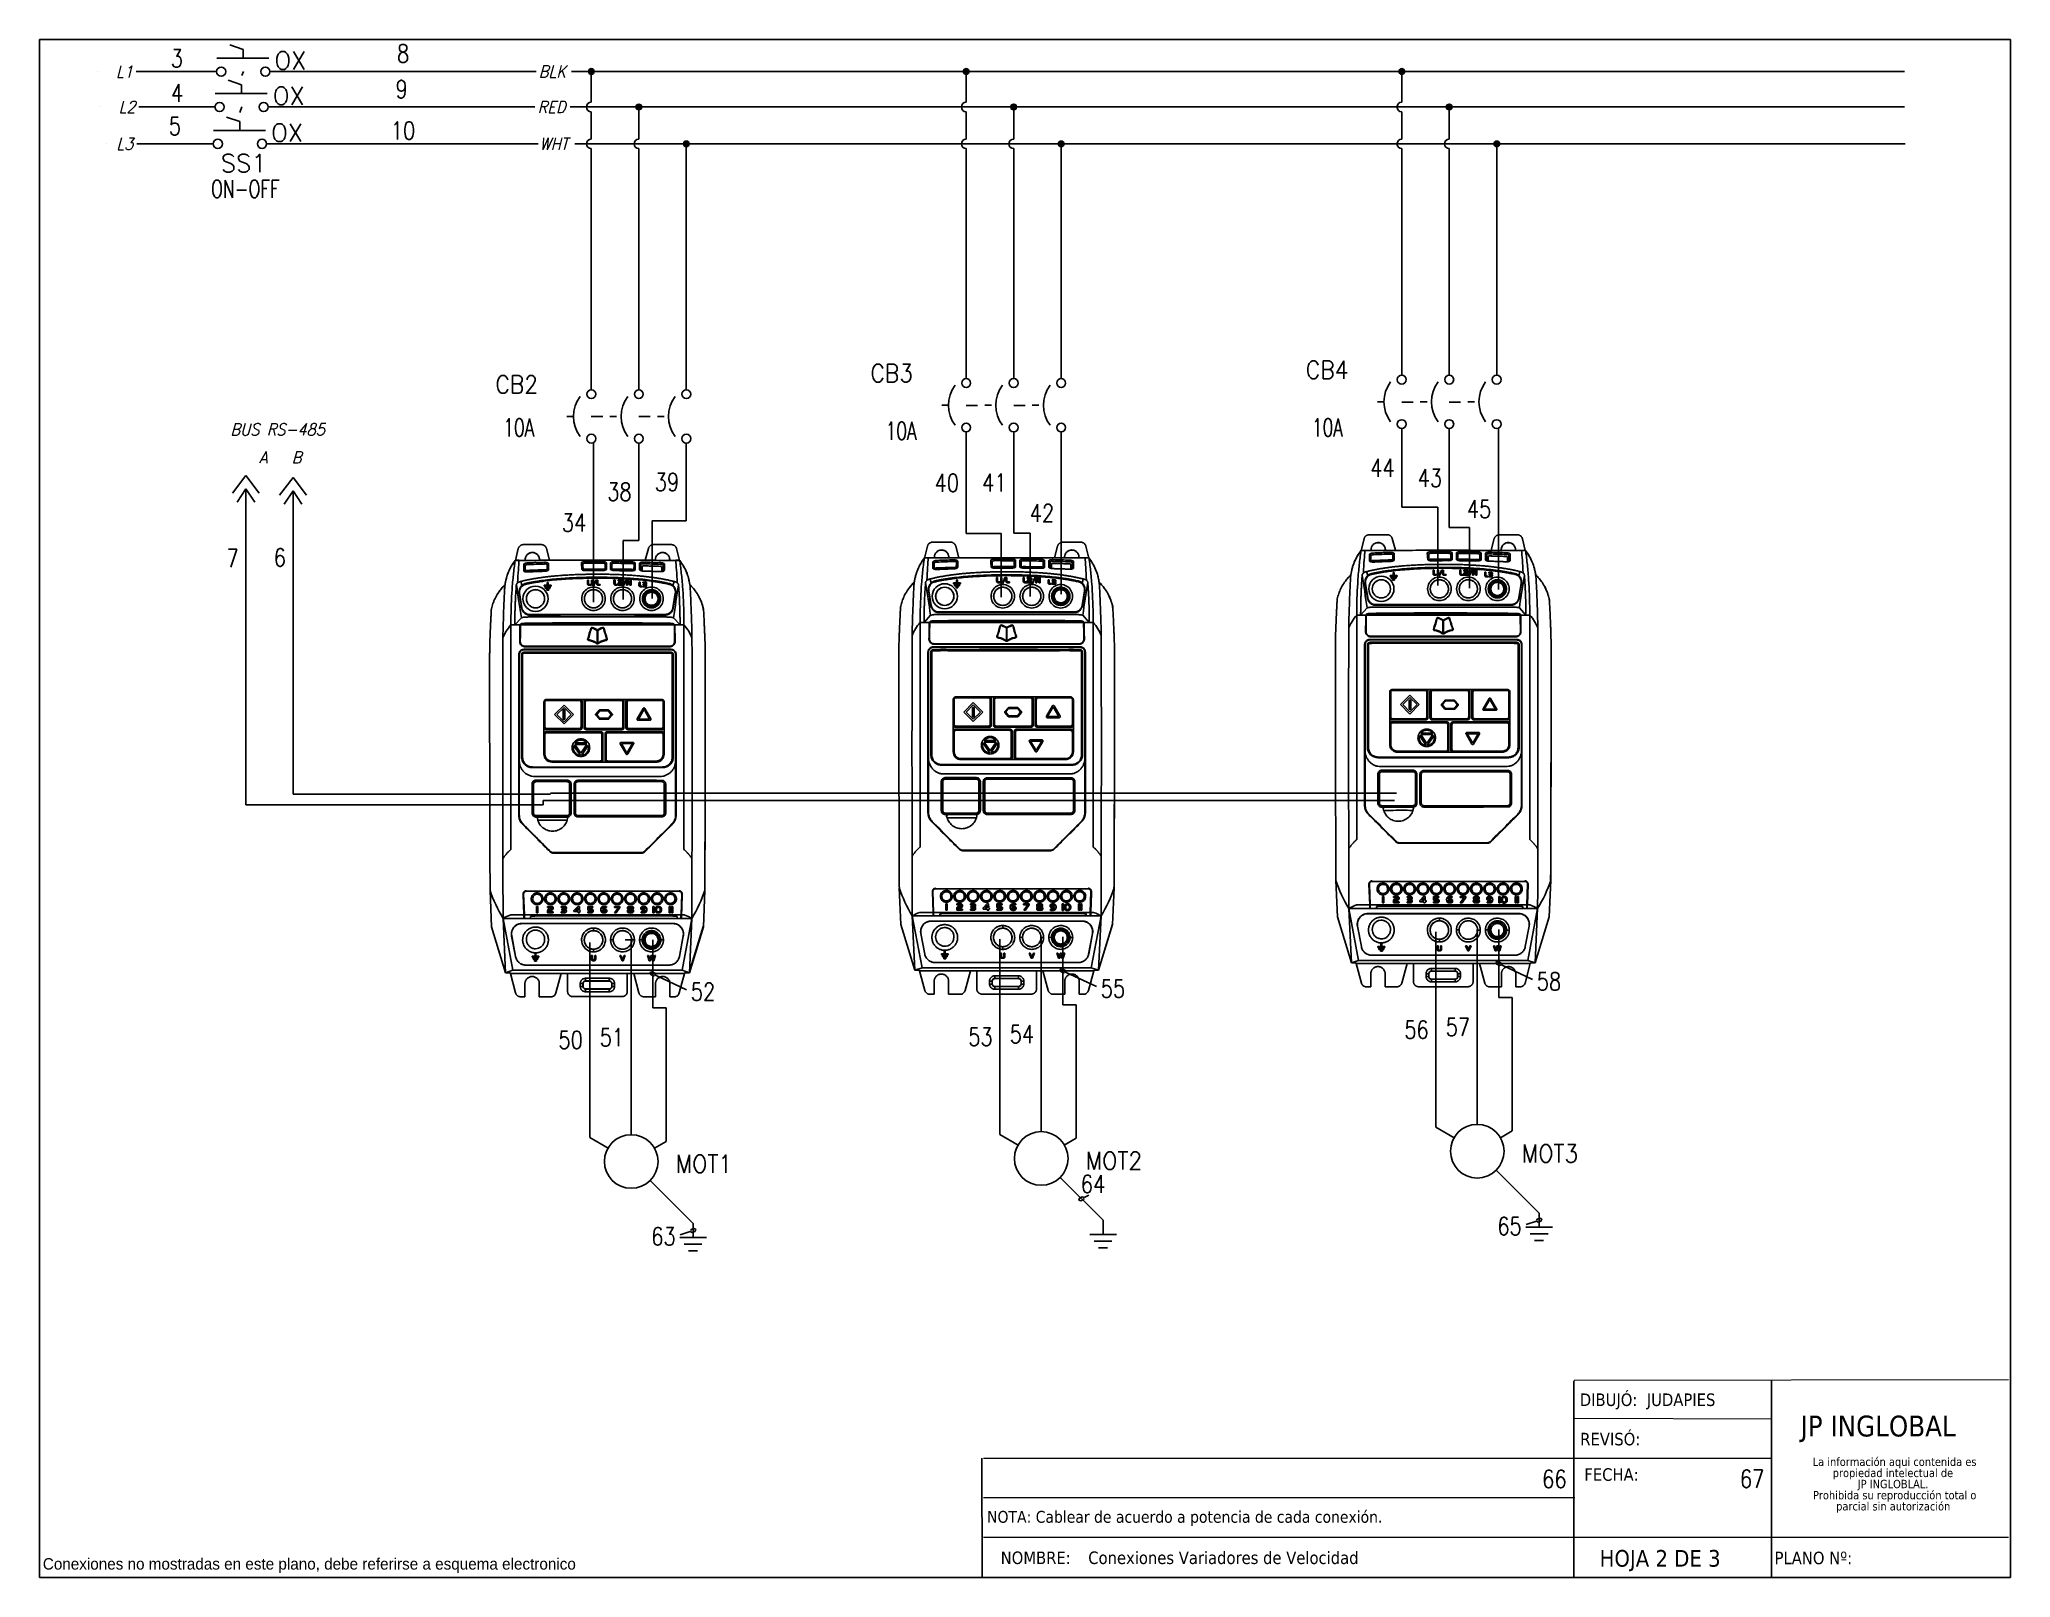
# Model space of a CAD drawing. Header units: inches. Extents: x 15 to 148, y 10 to 111.
# Drawn here: x 126.91 to 147.66, y 94.57 to 110.76 of the extents above; entities outside this region: 1.
import ezdxf
from ezdxf.enums import TextEntityAlignment as Align

# ---------------------------------------------------------------- set-up
doc = ezdxf.new("R2010")
doc.units = ezdxf.units.IN
doc.header["$MEASUREMENT"] = 0
doc.linetypes.add('CENTERX2', pattern=[20.32, 12.7, -2.54, 2.54, -2.54])
doc.linetypes.add('HIDDEN2', pattern=[0.1875, 0.125, -0.0625])
for name, color, linetype in [('BLK_12AWG', 7, 'Continuous'), ('CONTORNO', 179, 'Continuous'), ('DESC', 250, 'Continuous'), ('LINK', 9, 'HIDDEN2'), ('MISC', 250, 'Continuous'), ('SYMS', 7, 'Continuous'), ('TAGS', 250, 'Continuous'), ('WIREFIXED', 160, 'Continuous')]:
    doc.layers.add(name, color=color, linetype=linetype)
doc.styles.add('SLDTEXTSTYLE0', font='tahoma.ttf')
doc.styles.add('SLDTEXTSTYLE1', font='tahomabd.ttf')
doc.styles.add('WD', font='romans.shx')

msp = doc.modelspace()

# ---------------------------------------------------------------- texts
at = {"color": 7, "linetype": 'Continuous', "lineweight": 0, "attachment_point": 1, "style": 'SLDTEXTSTYLE0'}
for s, insert, char_height in [('REVISÓ:', (143.13, 96.097), 0.1318), ('FECHA:', (143.173, 95.724), 0.1318), ('NOTA: Cablear de acuerdo a potencia de cada conexión.', (136.886, 95.275), 0.1245), ('\\pi-0.39529,l0.52705,t1.0541;NOMBRE:^IConexiones Variadores de Velocidad', (136.897, 94.848), 0.13176), ('HOJA 2 DE 3', (143.334, 94.864), 0.17568), ('PLANO Nº:', (145.176, 94.846), 0.1318)]:
    msp.add_mtext(s, dxfattribs=dict(at, insert=insert, char_height=char_height))
at = {"insert": (126.946, 94.778), "char_height": 0.12, "attachment_point": 1}
msp.add_mtext_dynamic_manual_height_columns('Conexiones no mostradas en este plano, debe referirse a esquema electronico', width=9.45621, gutter_width=0.05, heights=[0], dxfattribs=at)
at = {"layer": 'CONTORNO', "color": 7, "insert": (143.125, 96.511), "char_height": 0.13176, "attachment_point": 1, "style": 'SLDTEXTSTYLE0'}
msp.add_mtext('DIBUJÓ:  JUDAPIES', dxfattribs=at)
at = {"layer": 'CONTORNO', "insert": (145.449, 96.278), "char_height": 0.2196, "attachment_point": 1, "style": 'SLDTEXTSTYLE1'}
msp.add_mtext('JP INGLOBAL', dxfattribs=at)

# ---------------------------------------------------------------- blocks, each defined once
blk = doc.blocks.new('HT0_LGENERIC')
at = {"style": 'WD', "oblique": 15, "width": 0.9}
blk.add_attdef('COLOR', text='', height=0.125, dxfattribs=at).set_placement((0, 0), align=Align.MIDDLE_CENTER)
at = {"color": 7, "style": 'WD'}
for tag, p in [('X4_TINY_DOT_DONT_REMOVE', (-0.125, 0)), ('X1_TINY_DOT_DONT_REMOVE', (0.125, 0))]:
    blk.add_attdef(tag, p, '', height=0.0001, dxfattribs=at)
at = {"style": 'WD', "flags": 1}
for tag, p in [('X4TERM01', (-0.125, 0)), ('X1TERM01', (0.125, 0))]:
    blk.add_attdef(tag, p, '', height=0.01, dxfattribs=at)
blk = doc.blocks.new('SW_NOTE_2')
at = {"layer": 'CONTORNO', "color": 0, "char_height": 1.0583, "attachment_point": 2, "style": 'SLDTEXTSTYLE0'}
for s, insert in [('La información aqui contenida es ', (10.29, 1.34)), ('propiedad intelectual de', (10.08, -0.07)), ('JP INGLOBLAL.', (10.1, -1.48)), ('Prohibida su reproducción total o ', (10.3, -2.89)), ('parcial sin autorización', (10.12, -4.3))]:
    blk.add_mtext(s, dxfattribs=dict(at, insert=insert))
blk = doc.blocks.new('WD_WNH')
at = {"linetype": 'Continuous', "style": 'WD', "width": 0.8}
blk.add_attdef('WIRENO', text='', height=0.125, dxfattribs=at).set_placement((0, 0.062), align=Align.CENTER)
at = {"style": 'WD', "flags": 1}
for tag, p in [('W01USER', (0, 0.078)), ('W02USER', (0, 0.07)), ('W03USER', (0, 0.062)), ('W04USER', (0, 0.055)), ('W05USER', (0, 0.047)), ('W06USER', (0, 0.039)), ('W07USER', (0, 0.031)), ('W08USER', (0, 0.023)), ('W09USER', (0, 0.016)), ('W10USER', (0, 0.008))]:
    blk.add_attdef(tag, text='', height=0.005, dxfattribs=at).set_placement(p, align=Align.CENTER)
blk = doc.blocks.new('HSS112')
for p, q in [((0, 0.156), (-0.094, 0.188)), ((0, 0.156), (0, 0.094)), ((-0.185, 0.094), (0.18, 0.094))]:
    blk.add_line(p, q)
for centre in [(-0.155, 0), (0.155, 0)]:
    blk.add_circle(centre, 0.0322)
at = {"style": 'WD', "width": 0.7}
for tag, p in [('INST', (0, 0.982)), ('LOC', (0, 0.812)), ('DESC1', (0, 0.656)), ('DESC2', (0, 0.5)), ('XREF', (0, -0.219))]:
    blk.add_attdef(tag, text='', height=0.125, dxfattribs=at).set_placement(p, align=Align.CENTER)
at = {"style": 'WD'}
blk.add_attdef('TAG1', text='', height=0.125, dxfattribs=at).set_placement((0, 0.344), align=Align.CENTER)
at = {"style": 'WD', "width": 0.7}
blk.add_attdef('POS1', text='', height=0.125, dxfattribs=at).set_placement((-0.125, 0.188), align=Align.RIGHT)
blk.add_attdef('POS2', (0.125, 0.188), '', height=0.125, dxfattribs=at)
at = {"style": 'WD'}
for tag, p, height in [('X2LINK', (0, 0.219), 0.01), ('STATE', (0.219, 0.016), 0.125), ('X8LINK', (0, 0), 0.01)]:
    blk.add_attdef(tag, p, '', height=height, dxfattribs=at)
for tag, p, height, flags in [('FAMILY', (0.205, 0.152), 0.01, 9), ('CONTACT', (0.205, 0.136), 0.01, 1), ('X4TERM01', (-0.188, 0), 0.0125, 1), ('X1TERM02', (0.188, 0), 0.0125, 1)]:
    blk.add_attdef(tag, p, '', height=height, dxfattribs=dict(at, flags=flags))
at = {"linetype": 'Continuous', "style": 'WD', "flags": 9}
for tag, p in [('ASSYCODE', (0.25, 0.094)), ('MFG', (0.23, 0.108)), ('CAT', (0.232, 0.121))]:
    blk.add_attdef(tag, text='', height=0.01, dxfattribs=at).set_placement(p, align=Align.CENTER)
at = {"linetype": 'Continuous', "style": 'WD', "flags": 8}
blk.add_attdef('TERM01', text='', height=0.125, dxfattribs=at).set_placement((-0.25, -0.031), align=Align.TOP_RIGHT)
blk.add_attdef('TERM02', text='', height=0.125, dxfattribs=at).set_placement((0.25, -0.031), align=Align.TOP_LEFT)
blk = doc.blocks.new('Varia')
at = {"color": 7, "linetype": 'Continuous'}
for p, q in [((161.773, 107.802), (161.834, 108.052)), ((162.321, 108.136), (161.941, 108.136)), ((162.427, 108.054), (162.492, 107.809)), ((164.574, 108.054), (164.509, 107.809)), ((165.06, 108.136), (164.681, 108.136)), ((165.228, 107.802), (165.167, 108.052)), ((161.949, 107.721), (161.976, 107.696)), ((161.977, 107.575), (161.977, 107.565)), ((161.979, 107.804), (161.979, 107.82)), ((161.98, 107.804), (161.98, 107.82)), ((162.033, 107.716), (162.031, 107.751)), ((162.28, 107.82), (162.28, 107.806)), ((162.281, 107.82), (162.281, 107.806)), ((162.384, 107.764), (162.385, 107.728)), ((162.441, 107.712), (162.44, 107.591)), ((162.469, 107.739), (162.441, 107.712)), ((163.164, 107.751), (163.196, 107.72)), ((163.196, 107.72), (163.197, 107.604)), ((163.252, 107.778), (163.253, 107.748)), ((163.605, 107.59), (163.501, 107.591)), ((163.605, 107.78), (163.605, 107.745)), ((163.661, 107.726), (163.66, 107.605)), ((163.689, 107.752), (163.661, 107.726)), ((163.778, 107.752), (163.806, 107.725)), ((163.806, 107.725), (163.807, 107.604)), ((163.863, 107.778), (163.863, 107.743)), ((164.215, 107.773), (164.215, 107.738)), ((164.271, 107.719), (164.27, 107.598)), ((164.298, 107.745), (164.271, 107.719)), ((164.388, 107.743), (164.416, 107.716)), ((164.417, 107.618), (164.445, 107.618)), ((164.445, 107.629), (164.445, 107.675)), ((164.445, 107.618), (164.445, 107.629)), ((164.445, 107.603), (164.445, 107.581)), ((164.472, 107.732), (164.473, 107.768)), ((164.72, 107.806), (164.72, 107.82)), ((164.721, 107.806), (164.721, 107.82)), ((164.827, 107.757), (164.826, 107.721)), ((164.853, 107.616), (164.853, 107.663)), ((164.853, 107.616), (164.853, 107.605)), ((164.853, 107.568), (164.853, 107.59)), ((164.881, 107.589), (164.853, 107.59)), ((164.91, 107.727), (164.882, 107.701)), ((165.021, 107.82), (165.021, 107.804)), ((165.022, 107.82), (165.022, 107.804)), ((161.858, 107.113), (161.862, 107.113)), ((161.911, 106.806), (161.862, 107.113)), ((161.989, 107.3), (161.988, 107.303)), ((162.382, 107.28), (162.382, 107.26)), ((162.444, 107.28), (162.382, 107.28)), ((162.382, 107.26), (162.527, 107.26)), ((162.403, 107.239), (162.403, 107.219)), ((162.506, 107.239), (162.403, 107.239)), ((162.403, 107.219), (162.506, 107.219)), ((162.434, 107.198), (162.475, 107.198)), ((162.434, 107.177), (162.434, 107.198)), ((162.475, 107.177), (162.434, 107.177)), ((162.444, 107.342), (162.444, 107.28)), ((162.465, 107.342), (162.444, 107.342)), ((162.465, 107.28), (162.465, 107.342)), ((162.527, 107.28), (162.465, 107.28)), ((162.475, 107.198), (162.475, 107.177)), ((162.506, 107.219), (162.506, 107.239)), ((162.527, 107.26), (162.527, 107.28)), ((163.288, 107.325), (163.288, 107.39)), ((163.288, 107.39), (163.309, 107.39)), ((163.288, 107.323), (163.288, 107.325)), ((163.288, 107.32), (163.288, 107.323)), ((163.288, 107.317), (163.288, 107.32)), ((163.288, 107.315), (163.288, 107.317)), ((163.288, 107.312), (163.288, 107.315)), ((163.289, 107.31), (163.288, 107.312)), ((163.289, 107.308), (163.289, 107.31)), ((163.29, 107.306), (163.289, 107.308)), ((163.29, 107.304), (163.29, 107.306)), ((163.291, 107.302), (163.29, 107.304)), ((163.292, 107.3), (163.291, 107.302)), ((163.292, 107.298), (163.292, 107.3)), ((163.293, 107.297), (163.292, 107.298)), ((163.294, 107.295), (163.293, 107.297)), ((163.295, 107.294), (163.294, 107.295)), ((163.296, 107.293), (163.295, 107.294)), ((163.298, 107.291), (163.296, 107.293)), ((163.299, 107.29), (163.298, 107.291)), ((163.3, 107.289), (163.299, 107.29)), ((163.302, 107.288), (163.3, 107.289)), ((163.304, 107.287), (163.302, 107.288)), ((163.305, 107.286), (163.304, 107.287)), ((163.307, 107.285), (163.305, 107.286)), ((163.309, 107.284), (163.307, 107.285)), ((163.309, 107.39), (163.309, 107.324)), ((163.309, 107.324), (163.309, 107.323)), ((163.309, 107.323), (163.309, 107.321)), ((163.309, 107.321), (163.31, 107.32)), ((163.311, 107.284), (163.309, 107.284)), ((163.31, 107.32), (163.31, 107.319)), ((163.31, 107.319), (163.31, 107.317)), ((163.31, 107.317), (163.31, 107.316)), ((163.31, 107.316), (163.31, 107.315)), ((163.31, 107.315), (163.31, 107.314)), ((163.31, 107.314), (163.311, 107.313)), ((163.311, 107.313), (163.311, 107.312)), ((163.311, 107.312), (163.311, 107.311)), ((163.311, 107.311), (163.311, 107.31)), ((163.311, 107.31), (163.312, 107.309)), ((163.314, 107.283), (163.311, 107.284)), ((163.312, 107.309), (163.312, 107.309)), ((163.312, 107.309), (163.313, 107.308)), ((163.313, 107.308), (163.313, 107.307)), ((163.313, 107.307), (163.314, 107.306)), ((163.314, 107.306), (163.315, 107.305)), ((163.316, 107.283), (163.314, 107.283)), ((163.315, 107.305), (163.315, 107.304)), ((163.315, 107.304), (163.316, 107.304)), ((163.316, 107.304), (163.317, 107.303)), ((163.318, 107.282), (163.316, 107.283)), ((163.317, 107.303), (163.319, 107.302)), ((163.321, 107.282), (163.318, 107.282)), ((163.319, 107.302), (163.32, 107.302)), ((163.32, 107.302), (163.321, 107.301)), ((163.321, 107.301), (163.322, 107.3)), ((163.323, 107.282), (163.321, 107.282)), ((163.322, 107.3), (163.324, 107.3)), ((163.326, 107.282), (163.323, 107.282)), ((163.324, 107.3), (163.325, 107.3)), ((163.325, 107.3), (163.327, 107.299)), ((163.329, 107.282), (163.326, 107.282)), ((163.327, 107.299), (163.329, 107.299)), ((163.329, 107.299), (163.33, 107.299)), ((163.361, 107.282), (163.329, 107.282)), ((163.33, 107.299), (163.332, 107.299)), ((163.332, 107.299), (163.334, 107.299)), ((163.334, 107.299), (163.361, 107.299)), ((163.361, 107.299), (163.361, 107.282)), ((163.378, 107.39), (163.401, 107.39)), ((163.378, 107.282), (163.378, 107.39)), ((163.401, 107.282), (163.378, 107.282)), ((163.401, 107.39), (163.401, 107.282)), ((163.412, 107.268), (163.465, 107.391)), ((163.422, 107.268), (163.412, 107.268)), ((163.475, 107.391), (163.422, 107.268)), ((163.465, 107.391), (163.475, 107.391)), ((163.484, 107.325), (163.484, 107.39)), ((163.484, 107.39), (163.506, 107.39)), ((163.484, 107.323), (163.484, 107.325)), ((163.484, 107.32), (163.484, 107.323)), ((163.484, 107.317), (163.484, 107.32)), ((163.485, 107.315), (163.484, 107.317)), ((163.485, 107.312), (163.485, 107.315)), ((163.485, 107.31), (163.485, 107.312)), ((163.486, 107.308), (163.485, 107.31)), ((163.486, 107.306), (163.486, 107.308)), ((163.487, 107.304), (163.486, 107.306)), ((163.488, 107.302), (163.487, 107.304)), ((163.488, 107.3), (163.488, 107.302)), ((163.489, 107.298), (163.488, 107.3)), ((163.49, 107.297), (163.489, 107.298)), ((163.491, 107.295), (163.49, 107.297)), ((163.496, 107.292), (163.49, 107.292)), ((163.492, 107.294), (163.491, 107.295)), ((163.493, 107.293), (163.492, 107.294)), ((163.494, 107.291), (163.493, 107.293)), ((163.496, 107.29), (163.494, 107.291)), ((163.497, 107.289), (163.496, 107.29)), ((163.499, 107.288), (163.497, 107.289)), ((163.5, 107.287), (163.499, 107.288)), ((163.502, 107.286), (163.5, 107.287)), ((163.501, 107.431), (163.501, 107.431)), ((163.504, 107.285), (163.502, 107.286)), ((163.506, 107.284), (163.504, 107.285)), ((163.506, 107.39), (163.506, 107.324)), ((163.506, 107.324), (163.506, 107.323)), ((163.506, 107.323), (163.506, 107.321)), ((163.506, 107.321), (163.506, 107.32)), ((163.506, 107.32), (163.506, 107.319)), ((163.506, 107.319), (163.506, 107.317)), ((163.506, 107.317), (163.507, 107.316)), ((163.508, 107.284), (163.506, 107.284)), ((163.507, 107.316), (163.507, 107.315)), ((163.507, 107.315), (163.507, 107.314)), ((163.507, 107.314), (163.507, 107.313)), ((163.507, 107.313), (163.507, 107.312)), ((163.507, 107.312), (163.508, 107.311)), ((163.508, 107.311), (163.508, 107.31)), ((163.508, 107.31), (163.508, 107.309)), ((163.508, 107.309), (163.509, 107.309)), ((163.51, 107.283), (163.508, 107.284)), ((163.509, 107.309), (163.509, 107.308)), ((163.509, 107.308), (163.51, 107.307)), ((163.51, 107.307), (163.51, 107.306)), ((163.51, 107.306), (163.511, 107.305)), ((163.512, 107.283), (163.51, 107.283)), ((163.511, 107.305), (163.512, 107.304)), ((163.512, 107.304), (163.513, 107.304)), ((163.515, 107.282), (163.512, 107.283)), ((163.513, 107.304), (163.514, 107.303)), ((163.514, 107.303), (163.515, 107.302)), ((163.515, 107.302), (163.516, 107.302)), ((163.517, 107.282), (163.515, 107.282)), ((163.516, 107.302), (163.518, 107.301)), ((163.52, 107.282), (163.517, 107.282)), ((163.518, 107.301), (163.519, 107.3)), ((163.519, 107.3), (163.521, 107.3)), ((163.523, 107.282), (163.52, 107.282)), ((163.521, 107.3), (163.522, 107.3)), ((163.522, 107.3), (163.524, 107.299)), ((163.525, 107.282), (163.523, 107.282)), ((163.524, 107.299), (163.525, 107.299)), ((163.525, 107.299), (163.527, 107.299)), ((163.558, 107.282), (163.525, 107.282)), ((163.527, 107.299), (163.529, 107.299)), ((163.529, 107.299), (163.531, 107.299)), ((163.531, 107.299), (163.558, 107.299)), ((163.558, 107.299), (163.558, 107.282)), ((163.849, 107.325), (163.849, 107.39)), ((163.849, 107.39), (163.871, 107.39)), ((163.849, 107.323), (163.849, 107.325)), ((163.849, 107.32), (163.849, 107.323)), ((163.849, 107.317), (163.849, 107.32)), ((163.85, 107.315), (163.849, 107.317)), ((163.85, 107.312), (163.85, 107.315)), ((163.85, 107.31), (163.85, 107.312)), ((163.851, 107.308), (163.85, 107.31)), ((163.851, 107.306), (163.851, 107.308)), ((163.852, 107.304), (163.851, 107.306)), ((163.853, 107.302), (163.852, 107.304)), ((163.853, 107.3), (163.853, 107.302)), ((163.854, 107.298), (163.853, 107.3)), ((163.855, 107.297), (163.854, 107.298)), ((163.856, 107.295), (163.855, 107.297)), ((163.857, 107.294), (163.856, 107.295)), ((163.858, 107.293), (163.857, 107.294)), ((163.859, 107.291), (163.858, 107.293)), ((163.861, 107.29), (163.859, 107.291)), ((163.862, 107.289), (163.861, 107.29)), ((163.864, 107.288), (163.862, 107.289)), ((163.865, 107.287), (163.864, 107.288)), ((163.867, 107.286), (163.865, 107.287)), ((163.869, 107.285), (163.867, 107.286)), ((163.871, 107.284), (163.869, 107.285)), ((163.871, 107.39), (163.871, 107.324)), ((163.871, 107.324), (163.871, 107.323)), ((163.871, 107.323), (163.871, 107.321)), ((163.871, 107.321), (163.871, 107.32)), ((163.871, 107.32), (163.871, 107.319)), ((163.871, 107.319), (163.871, 107.317)), ((163.871, 107.317), (163.872, 107.316)), ((163.873, 107.284), (163.871, 107.284)), ((163.872, 107.316), (163.872, 107.315)), ((163.872, 107.315), (163.872, 107.314)), ((163.872, 107.314), (163.872, 107.313)), ((163.872, 107.313), (163.872, 107.312)), ((163.872, 107.312), (163.873, 107.311)), ((163.873, 107.311), (163.873, 107.31)), ((163.873, 107.31), (163.873, 107.309)), ((163.873, 107.309), (163.874, 107.309)), ((163.875, 107.283), (163.873, 107.284)), ((163.874, 107.309), (163.874, 107.308)), ((163.874, 107.308), (163.875, 107.307)), ((163.875, 107.307), (163.875, 107.306)), ((163.875, 107.306), (163.876, 107.305)), ((163.877, 107.283), (163.875, 107.283)), ((163.876, 107.305), (163.877, 107.304)), ((163.877, 107.304), (163.878, 107.304)), ((163.88, 107.282), (163.877, 107.283)), ((163.878, 107.304), (163.879, 107.303)), ((163.879, 107.303), (163.88, 107.302)), ((163.88, 107.302), (163.881, 107.302)), ((163.882, 107.282), (163.88, 107.282)), ((163.881, 107.302), (163.883, 107.301)), ((163.885, 107.282), (163.882, 107.282)), ((163.883, 107.301), (163.884, 107.3)), ((163.884, 107.3), (163.885, 107.3)), ((163.885, 107.3), (163.887, 107.3)), ((163.888, 107.282), (163.885, 107.282)), ((163.887, 107.3), (163.889, 107.299)), ((163.89, 107.282), (163.888, 107.282)), ((163.889, 107.299), (163.89, 107.299)), ((163.89, 107.299), (163.892, 107.299)), ((163.923, 107.282), (163.89, 107.282)), ((163.892, 107.299), (163.894, 107.299)), ((163.894, 107.299), (163.896, 107.299)), ((163.896, 107.299), (163.923, 107.299)), ((163.923, 107.299), (163.923, 107.282)), ((163.935, 107.372), (163.935, 107.39)), ((163.935, 107.39), (163.996, 107.39)), ((163.986, 107.372), (163.935, 107.372)), ((163.936, 107.324), (163.935, 107.322)), ((163.935, 107.322), (163.935, 107.32)), ((163.935, 107.32), (163.935, 107.318)), ((163.935, 107.318), (163.935, 107.316)), ((163.935, 107.316), (163.935, 107.314)), ((163.935, 107.314), (163.935, 107.282)), ((164.029, 107.282), (163.935, 107.282)), ((163.937, 107.328), (163.936, 107.327)), ((163.936, 107.327), (163.936, 107.325)), ((163.936, 107.325), (163.936, 107.324)), ((163.938, 107.331), (163.937, 107.33)), ((163.937, 107.33), (163.937, 107.328)), ((163.939, 107.332), (163.938, 107.331)), ((163.94, 107.335), (163.939, 107.334)), ((163.939, 107.334), (163.939, 107.332)), ((163.941, 107.336), (163.94, 107.335)), ((163.942, 107.337), (163.941, 107.336)), ((163.943, 107.338), (163.942, 107.337)), ((163.944, 107.339), (163.943, 107.338)), ((163.945, 107.34), (163.944, 107.339)), ((163.947, 107.341), (163.945, 107.34)), ((163.948, 107.341), (163.947, 107.341)), ((163.95, 107.342), (163.948, 107.341)), ((163.951, 107.343), (163.95, 107.342)), ((163.953, 107.343), (163.951, 107.343)), ((163.955, 107.344), (163.953, 107.343)), ((163.957, 107.344), (163.955, 107.344)), ((163.959, 107.345), (163.957, 107.344)), ((163.961, 107.345), (163.959, 107.345)), ((163.96, 107.316), (163.959, 107.315)), ((163.959, 107.315), (163.959, 107.314)), ((163.959, 107.314), (163.959, 107.312)), ((163.959, 107.312), (163.959, 107.311)), ((163.959, 107.311), (163.959, 107.31)), ((163.959, 107.31), (163.959, 107.308)), ((163.959, 107.308), (163.959, 107.307)), ((163.959, 107.307), (163.959, 107.3)), ((163.959, 107.3), (164.029, 107.3)), ((163.961, 107.32), (163.96, 107.319)), ((163.96, 107.319), (163.96, 107.318)), ((163.96, 107.318), (163.96, 107.317)), ((163.96, 107.317), (163.96, 107.316)), ((163.963, 107.345), (163.961, 107.345)), ((163.962, 107.321), (163.961, 107.321)), ((163.961, 107.321), (163.961, 107.32)), ((163.963, 107.323), (163.962, 107.322)), ((163.962, 107.322), (163.962, 107.321)), ((163.966, 107.346), (163.963, 107.345)), ((163.964, 107.324), (163.963, 107.323)), ((163.963, 107.323), (163.963, 107.323)), ((163.965, 107.324), (163.964, 107.324)), ((163.964, 107.324), (163.964, 107.324)), ((163.966, 107.325), (163.965, 107.324)), ((163.968, 107.346), (163.966, 107.346)), ((163.967, 107.325), (163.966, 107.325)), ((163.966, 107.325), (163.966, 107.325)), ((163.968, 107.326), (163.967, 107.325)), ((163.971, 107.346), (163.968, 107.346)), ((163.969, 107.326), (163.968, 107.326)), ((163.97, 107.326), (163.969, 107.326)), ((163.971, 107.326), (163.97, 107.326)), ((163.973, 107.346), (163.971, 107.346)), ((163.972, 107.327), (163.971, 107.326)), ((163.971, 107.326), (163.971, 107.326)), ((163.973, 107.327), (163.972, 107.327)), ((163.992, 107.346), (163.973, 107.346)), ((163.974, 107.327), (163.973, 107.327)), ((163.976, 107.327), (163.974, 107.327)), ((163.977, 107.327), (163.976, 107.327)), ((163.997, 107.327), (163.977, 107.327)), ((163.986, 107.372), (163.988, 107.372)), ((163.988, 107.372), (163.989, 107.371)), ((163.989, 107.371), (163.99, 107.371)), ((163.99, 107.371), (163.991, 107.371)), ((163.991, 107.371), (163.992, 107.371)), ((163.992, 107.371), (163.993, 107.371)), ((163.993, 107.346), (163.992, 107.346)), ((163.992, 107.346), (163.992, 107.346)), ((163.993, 107.371), (163.994, 107.371)), ((163.994, 107.346), (163.993, 107.346)), ((163.994, 107.371), (163.995, 107.371)), ((163.994, 107.346), (163.994, 107.346)), ((163.995, 107.346), (163.994, 107.346)), ((163.995, 107.371), (163.996, 107.37)), ((163.996, 107.346), (163.995, 107.346)), ((163.996, 107.39), (163.998, 107.39)), ((163.996, 107.37), (163.997, 107.37)), ((163.997, 107.347), (163.996, 107.346)), ((163.996, 107.346), (163.996, 107.346)), ((163.997, 107.37), (163.998, 107.37)), ((163.997, 107.347), (163.997, 107.347)), ((163.998, 107.347), (163.997, 107.347)), ((163.999, 107.327), (163.997, 107.327)), ((163.998, 107.39), (164, 107.39)), ((163.998, 107.37), (163.999, 107.369)), ((163.998, 107.37), (163.998, 107.37)), ((163.999, 107.348), (163.998, 107.347)), ((163.998, 107.347), (163.998, 107.347)), ((163.999, 107.369), (164, 107.369)), ((163.999, 107.348), (163.999, 107.348)), ((164, 107.348), (163.999, 107.348)), ((164.001, 107.327), (163.999, 107.327)), ((164, 107.39), (164.002, 107.39)), ((164, 107.369), (164, 107.368)), ((164, 107.368), (164.001, 107.368)), ((164, 107.349), (164, 107.348)), ((164.001, 107.349), (164, 107.349)), ((164.001, 107.368), (164.002, 107.367)), ((164.001, 107.368), (164.001, 107.368)), ((164.002, 107.35), (164.001, 107.349)), ((164.001, 107.349), (164.001, 107.349)), ((164.003, 107.327), (164.001, 107.327)), ((164.002, 107.39), (164.004, 107.389)), ((164.002, 107.367), (164.002, 107.366)), ((164.002, 107.367), (164.002, 107.367)), ((164.002, 107.366), (164.003, 107.366)), ((164.002, 107.351), (164.002, 107.35)), ((164.003, 107.351), (164.002, 107.351)), ((164.002, 107.35), (164.002, 107.35)), ((164.003, 107.366), (164.003, 107.365)), ((164.003, 107.365), (164.003, 107.364)), ((164.003, 107.365), (164.003, 107.365)), ((164.003, 107.364), (164.004, 107.363)), ((164.003, 107.353), (164.003, 107.352)), ((164.004, 107.353), (164.003, 107.353)), ((164.003, 107.352), (164.003, 107.352)), ((164.003, 107.352), (164.003, 107.351)), ((164.005, 107.327), (164.003, 107.327)), ((164.004, 107.389), (164.005, 107.389)), ((164.004, 107.363), (164.004, 107.362)), ((164.004, 107.363), (164.004, 107.363)), ((164.004, 107.362), (164.004, 107.361)), ((164.004, 107.361), (164.004, 107.36)), ((164.004, 107.36), (164.004, 107.359)), ((164.004, 107.36), (164.004, 107.36)), ((164.004, 107.359), (164.004, 107.358)), ((164.004, 107.358), (164.004, 107.357)), ((164.004, 107.357), (164.004, 107.356)), ((164.004, 107.357), (164.004, 107.357)), ((164.004, 107.356), (164.004, 107.355)), ((164.004, 107.355), (164.004, 107.355)), ((164.004, 107.355), (164.004, 107.354)), ((164.004, 107.354), (164.004, 107.353)), ((164.005, 107.389), (164.007, 107.389)), ((164.007, 107.328), (164.005, 107.327)), ((164.007, 107.389), (164.009, 107.389)), ((164.008, 107.328), (164.007, 107.328)), ((164.01, 107.329), (164.008, 107.328)), ((164.009, 107.389), (164.01, 107.388)), ((164.01, 107.388), (164.012, 107.388)), ((164.012, 107.329), (164.01, 107.329)), ((164.012, 107.388), (164.013, 107.387)), ((164.013, 107.33), (164.012, 107.329)), ((164.013, 107.387), (164.014, 107.387)), ((164.015, 107.33), (164.013, 107.33)), ((164.014, 107.387), (164.016, 107.386)), ((164.016, 107.331), (164.015, 107.33)), ((164.016, 107.386), (164.017, 107.385)), ((164.017, 107.332), (164.016, 107.331)), ((164.017, 107.385), (164.018, 107.385)), ((164.019, 107.333), (164.017, 107.332)), ((164.018, 107.385), (164.019, 107.384)), ((164.019, 107.384), (164.02, 107.383)), ((164.02, 107.334), (164.019, 107.333)), ((164.02, 107.383), (164.021, 107.382)), ((164.021, 107.335), (164.02, 107.334)), ((164.021, 107.382), (164.022, 107.381)), ((164.022, 107.336), (164.021, 107.335)), ((164.022, 107.381), (164.023, 107.38)), ((164.023, 107.337), (164.022, 107.336)), ((164.023, 107.38), (164.024, 107.379)), ((164.024, 107.338), (164.023, 107.337)), ((164.024, 107.379), (164.025, 107.377)), ((164.025, 107.34), (164.024, 107.339)), ((164.024, 107.339), (164.024, 107.338)), ((164.025, 107.377), (164.026, 107.376)), ((164.026, 107.341), (164.025, 107.34)), ((164.026, 107.376), (164.026, 107.375)), ((164.026, 107.375), (164.027, 107.373)), ((164.027, 107.344), (164.026, 107.343)), ((164.026, 107.343), (164.026, 107.341)), ((164.027, 107.373), (164.027, 107.372)), ((164.027, 107.372), (164.028, 107.37)), ((164.028, 107.347), (164.027, 107.346)), ((164.027, 107.346), (164.027, 107.344)), ((164.028, 107.37), (164.028, 107.369)), ((164.028, 107.369), (164.029, 107.367)), ((164.029, 107.352), (164.028, 107.35)), ((164.028, 107.35), (164.028, 107.349)), ((164.028, 107.349), (164.028, 107.347)), ((164.029, 107.367), (164.029, 107.365)), ((164.029, 107.365), (164.029, 107.363)), ((164.029, 107.363), (164.029, 107.361)), ((164.029, 107.361), (164.029, 107.359)), ((164.029, 107.359), (164.029, 107.358)), ((164.029, 107.358), (164.029, 107.356)), ((164.029, 107.356), (164.029, 107.354)), ((164.029, 107.354), (164.029, 107.352)), ((164.029, 107.3), (164.029, 107.282)), ((164.04, 107.268), (164.092, 107.391)), ((164.04, 107.268), (164.05, 107.268)), ((164.103, 107.391), (164.05, 107.268)), ((164.092, 107.391), (164.103, 107.391)), ((164.114, 107.282), (164.114, 107.39)), ((164.114, 107.39), (164.142, 107.39)), ((164.114, 107.282), (164.136, 107.282)), ((164.136, 107.364), (164.183, 107.282)), ((164.136, 107.282), (164.136, 107.364)), ((164.142, 107.39), (164.187, 107.312)), ((164.183, 107.282), (164.208, 107.282)), ((164.187, 107.312), (164.187, 107.39)), ((164.187, 107.39), (164.208, 107.39)), ((164.208, 107.39), (164.208, 107.282)), ((164.375, 107.268), (164.375, 107.317)), ((164.377, 107.288), (164.377, 107.346)), ((164.377, 107.346), (164.397, 107.346)), ((164.377, 107.286), (164.377, 107.288)), ((164.377, 107.283), (164.377, 107.286)), ((164.378, 107.281), (164.377, 107.283)), ((164.378, 107.279), (164.378, 107.281)), ((164.378, 107.277), (164.378, 107.279)), ((164.378, 107.274), (164.378, 107.277)), ((164.379, 107.272), (164.378, 107.274)), ((164.379, 107.271), (164.379, 107.272)), ((164.38, 107.269), (164.379, 107.271)), ((164.38, 107.267), (164.38, 107.269)), ((164.381, 107.265), (164.38, 107.267)), ((164.382, 107.264), (164.381, 107.265)), ((164.383, 107.262), (164.382, 107.264)), ((164.383, 107.261), (164.383, 107.262)), ((164.384, 107.26), (164.383, 107.261)), ((164.385, 107.259), (164.384, 107.26)), ((164.386, 107.257), (164.385, 107.259)), ((164.388, 107.256), (164.386, 107.257)), ((164.389, 107.255), (164.388, 107.256)), ((164.39, 107.254), (164.389, 107.255)), ((164.392, 107.253), (164.39, 107.254)), ((164.393, 107.253), (164.392, 107.253)), ((164.395, 107.252), (164.393, 107.253)), ((164.397, 107.251), (164.395, 107.252)), ((164.397, 107.346), (164.397, 107.287)), ((164.397, 107.287), (164.397, 107.286)), ((164.397, 107.286), (164.397, 107.285)), ((164.397, 107.285), (164.397, 107.283)), ((164.397, 107.283), (164.397, 107.282)), ((164.397, 107.282), (164.397, 107.281)), ((164.397, 107.281), (164.397, 107.28)), ((164.397, 107.28), (164.398, 107.279)), ((164.399, 107.251), (164.397, 107.251)), ((164.398, 107.279), (164.398, 107.278)), ((164.398, 107.278), (164.398, 107.277)), ((164.398, 107.277), (164.398, 107.276)), ((164.398, 107.276), (164.398, 107.275)), ((164.398, 107.275), (164.399, 107.275)), ((164.399, 107.275), (164.399, 107.274)), ((164.399, 107.274), (164.399, 107.273)), ((164.399, 107.273), (164.4, 107.272)), ((164.401, 107.25), (164.399, 107.251)), ((164.4, 107.272), (164.4, 107.272)), ((164.4, 107.272), (164.401, 107.271)), ((164.401, 107.271), (164.402, 107.27)), ((164.403, 107.25), (164.401, 107.25)), ((164.402, 107.27), (164.402, 107.269)), ((164.402, 107.269), (164.403, 107.269)), ((164.403, 107.269), (164.404, 107.268)), ((164.405, 107.249), (164.403, 107.25)), ((164.404, 107.268), (164.405, 107.267)), ((164.405, 107.267), (164.406, 107.267)), ((164.407, 107.249), (164.405, 107.249)), ((164.406, 107.267), (164.407, 107.266)), ((164.407, 107.266), (164.409, 107.266)), ((164.409, 107.249), (164.407, 107.249)), ((164.409, 107.266), (164.41, 107.265)), ((164.412, 107.249), (164.409, 107.249)), ((164.41, 107.265), (164.411, 107.265)), ((164.411, 107.265), (164.413, 107.265)), ((164.414, 107.249), (164.412, 107.249)), ((164.413, 107.265), (164.414, 107.265)), ((164.414, 107.265), (164.416, 107.265)), ((164.443, 107.249), (164.414, 107.249)), ((164.416, 107.265), (164.418, 107.264)), ((164.418, 107.264), (164.419, 107.264)), ((164.419, 107.264), (164.443, 107.264)), ((164.443, 107.264), (164.443, 107.249)), ((164.459, 107.33), (164.459, 107.346)), ((164.459, 107.346), (164.505, 107.346)), ((164.498, 107.33), (164.459, 107.33)), ((164.459, 107.249), (164.459, 107.265)), ((164.459, 107.265), (164.498, 107.265)), ((164.507, 107.249), (164.459, 107.249)), ((164.466, 107.29), (164.466, 107.306)), ((164.466, 107.306), (164.498, 107.306)), ((164.498, 107.29), (164.466, 107.29)), ((164.5, 107.33), (164.498, 107.33)), ((164.498, 107.306), (164.499, 107.306)), ((164.499, 107.29), (164.498, 107.29)), ((164.498, 107.265), (164.499, 107.265)), ((164.499, 107.306), (164.5, 107.306)), ((164.5, 107.29), (164.499, 107.29)), ((164.499, 107.265), (164.5, 107.265)), ((164.501, 107.33), (164.5, 107.33)), ((164.5, 107.306), (164.5, 107.306)), ((164.5, 107.306), (164.501, 107.306)), ((164.501, 107.289), (164.5, 107.29)), ((164.5, 107.265), (164.501, 107.265)), ((164.503, 107.33), (164.501, 107.33)), ((164.501, 107.306), (164.502, 107.306)), ((164.502, 107.289), (164.501, 107.289)), ((164.501, 107.265), (164.502, 107.265)), ((164.502, 107.306), (164.503, 107.306)), ((164.503, 107.289), (164.502, 107.289)), ((164.502, 107.289), (164.502, 107.289)), ((164.502, 107.265), (164.503, 107.265)), ((164.505, 107.329), (164.503, 107.33)), ((164.503, 107.306), (164.504, 107.306)), ((164.504, 107.289), (164.503, 107.289)), ((164.503, 107.265), (164.503, 107.265)), ((164.503, 107.265), (164.504, 107.265)), ((164.504, 107.306), (164.505, 107.307)), ((164.504, 107.306), (164.504, 107.306)), ((164.505, 107.289), (164.504, 107.289)), ((164.504, 107.265), (164.505, 107.266)), ((164.505, 107.346), (164.507, 107.346)), ((164.506, 107.329), (164.505, 107.329)), ((164.505, 107.307), (164.506, 107.307)), ((164.506, 107.288), (164.505, 107.289)), ((164.505, 107.289), (164.505, 107.289)), ((164.505, 107.266), (164.506, 107.266)), ((164.507, 107.328), (164.506, 107.329)), ((164.506, 107.307), (164.506, 107.307)), ((164.506, 107.307), (164.507, 107.307)), ((164.507, 107.288), (164.506, 107.288)), ((164.506, 107.266), (164.506, 107.266)), ((164.506, 107.266), (164.507, 107.266)), ((164.507, 107.346), (164.509, 107.346)), ((164.509, 107.328), (164.507, 107.328)), ((164.507, 107.307), (164.508, 107.307)), ((164.508, 107.288), (164.507, 107.288)), ((164.507, 107.288), (164.507, 107.288)), ((164.507, 107.266), (164.508, 107.267)), ((164.508, 107.249), (164.507, 107.249)), ((164.508, 107.307), (164.508, 107.308)), ((164.508, 107.308), (164.509, 107.308)), ((164.509, 107.287), (164.508, 107.288)), ((164.508, 107.267), (164.508, 107.267)), ((164.508, 107.267), (164.509, 107.267)), ((164.51, 107.249), (164.508, 107.249)), ((164.509, 107.346), (164.511, 107.346)), ((164.51, 107.327), (164.509, 107.328)), ((164.509, 107.308), (164.51, 107.309)), ((164.509, 107.308), (164.509, 107.308)), ((164.51, 107.287), (164.509, 107.287)), ((164.509, 107.287), (164.509, 107.287)), ((164.509, 107.267), (164.51, 107.267)), ((164.511, 107.326), (164.51, 107.327)), ((164.51, 107.309), (164.51, 107.309)), ((164.51, 107.309), (164.511, 107.309)), ((164.51, 107.286), (164.51, 107.287)), ((164.511, 107.286), (164.51, 107.286)), ((164.51, 107.267), (164.51, 107.268)), ((164.51, 107.268), (164.511, 107.268)), ((164.512, 107.249), (164.51, 107.249)), ((164.511, 107.346), (164.513, 107.346)), ((164.511, 107.325), (164.511, 107.326)), ((164.512, 107.324), (164.511, 107.325)), ((164.511, 107.309), (164.511, 107.31)), ((164.511, 107.31), (164.512, 107.31)), ((164.511, 107.285), (164.511, 107.286)), ((164.512, 107.285), (164.511, 107.285)), ((164.511, 107.268), (164.511, 107.269)), ((164.511, 107.269), (164.511, 107.269)), ((164.511, 107.269), (164.512, 107.269)), ((164.513, 107.323), (164.512, 107.324)), ((164.512, 107.311), (164.512, 107.312)), ((164.512, 107.312), (164.513, 107.312)), ((164.512, 107.31), (164.512, 107.311)), ((164.512, 107.284), (164.512, 107.285)), ((164.513, 107.283), (164.512, 107.284)), ((164.512, 107.284), (164.512, 107.284)), ((164.512, 107.269), (164.512, 107.27)), ((164.512, 107.27), (164.513, 107.27)), ((164.513, 107.249), (164.512, 107.249)), ((164.513, 107.346), (164.515, 107.346)), ((164.513, 107.322), (164.513, 107.323)), ((164.513, 107.321), (164.513, 107.322)), ((164.514, 107.319), (164.513, 107.321)), ((164.513, 107.314), (164.513, 107.315)), ((164.513, 107.315), (164.514, 107.315)), ((164.513, 107.313), (164.513, 107.314)), ((164.513, 107.312), (164.513, 107.313)), ((164.513, 107.313), (164.513, 107.313)), ((164.513, 107.282), (164.513, 107.283)), ((164.513, 107.283), (164.513, 107.283)), ((164.514, 107.282), (164.513, 107.282)), ((164.513, 107.272), (164.514, 107.273)), ((164.513, 107.271), (164.513, 107.272)), ((164.513, 107.272), (164.513, 107.272)), ((164.513, 107.27), (164.513, 107.271)), ((164.514, 107.249), (164.513, 107.249)), ((164.514, 107.318), (164.514, 107.319)), ((164.514, 107.317), (164.514, 107.318)), ((164.514, 107.316), (164.514, 107.317)), ((164.514, 107.315), (164.514, 107.316)), ((164.514, 107.281), (164.514, 107.282)), ((164.514, 107.28), (164.514, 107.281)), ((164.514, 107.279), (164.514, 107.28)), ((164.514, 107.28), (164.514, 107.28)), ((164.514, 107.278), (164.514, 107.279)), ((164.514, 107.277), (164.514, 107.278)), ((164.514, 107.276), (164.514, 107.277)), ((164.514, 107.275), (164.514, 107.276)), ((164.514, 107.276), (164.514, 107.276)), ((164.514, 107.274), (164.514, 107.275)), ((164.514, 107.273), (164.514, 107.274)), ((164.514, 107.273), (164.514, 107.273)), ((164.516, 107.25), (164.514, 107.249)), ((164.515, 107.346), (164.517, 107.345)), ((164.517, 107.25), (164.516, 107.25)), ((164.517, 107.345), (164.519, 107.345)), ((164.519, 107.25), (164.517, 107.25)), ((164.519, 107.345), (164.521, 107.344)), ((164.52, 107.251), (164.519, 107.25)), ((164.521, 107.251), (164.52, 107.251)), ((164.521, 107.344), (164.522, 107.344)), ((164.522, 107.251), (164.521, 107.251)), ((164.522, 107.344), (164.524, 107.343)), ((164.524, 107.252), (164.522, 107.251)), ((164.524, 107.343), (164.525, 107.343)), ((164.525, 107.299), (164.524, 107.298)), ((164.524, 107.298), (164.524, 107.298)), ((164.524, 107.298), (164.524, 107.297)), ((164.524, 107.297), (164.525, 107.297)), ((164.525, 107.253), (164.524, 107.252)), ((164.525, 107.343), (164.526, 107.342)), ((164.526, 107.299), (164.525, 107.299)), ((164.525, 107.297), (164.525, 107.296)), ((164.525, 107.296), (164.526, 107.296)), ((164.526, 107.253), (164.525, 107.253)), ((164.526, 107.342), (164.528, 107.341)), ((164.527, 107.3), (164.526, 107.299)), ((164.526, 107.296), (164.527, 107.296)), ((164.527, 107.254), (164.526, 107.253)), ((164.528, 107.301), (164.527, 107.301)), ((164.527, 107.301), (164.527, 107.3)), ((164.527, 107.296), (164.527, 107.295)), ((164.527, 107.295), (164.528, 107.295)), ((164.528, 107.254), (164.527, 107.254)), ((164.528, 107.341), (164.529, 107.341)), ((164.529, 107.302), (164.528, 107.301)), ((164.528, 107.295), (164.528, 107.294)), ((164.528, 107.294), (164.529, 107.294)), ((164.529, 107.255), (164.528, 107.254)), ((164.529, 107.341), (164.53, 107.34)), ((164.53, 107.303), (164.529, 107.303)), ((164.529, 107.303), (164.529, 107.302)), ((164.529, 107.294), (164.529, 107.293)), ((164.529, 107.293), (164.53, 107.293)), ((164.53, 107.256), (164.529, 107.255)), ((164.53, 107.34), (164.531, 107.339)), ((164.531, 107.305), (164.53, 107.304)), ((164.53, 107.304), (164.53, 107.303)), ((164.53, 107.293), (164.531, 107.292)), ((164.531, 107.257), (164.53, 107.256)), ((164.531, 107.339), (164.531, 107.338)), ((164.531, 107.338), (164.532, 107.337)), ((164.532, 107.305), (164.531, 107.305)), ((164.531, 107.292), (164.531, 107.291)), ((164.531, 107.291), (164.532, 107.291)), ((164.532, 107.258), (164.531, 107.257)), ((164.532, 107.337), (164.533, 107.336)), ((164.533, 107.307), (164.532, 107.307)), ((164.532, 107.307), (164.532, 107.306)), ((164.532, 107.306), (164.532, 107.305)), ((164.532, 107.291), (164.532, 107.29)), ((164.532, 107.29), (164.533, 107.29)), ((164.533, 107.26), (164.532, 107.259)), ((164.532, 107.259), (164.532, 107.258)), ((164.533, 107.336), (164.533, 107.335)), ((164.533, 107.335), (164.534, 107.334)), ((164.534, 107.309), (164.533, 107.308)), ((164.533, 107.308), (164.533, 107.307)), ((164.533, 107.29), (164.533, 107.289)), ((164.533, 107.289), (164.534, 107.288)), ((164.534, 107.262), (164.533, 107.26)), ((164.534, 107.334), (164.534, 107.333)), ((164.534, 107.333), (164.535, 107.332)), ((164.535, 107.311), (164.534, 107.31)), ((164.534, 107.31), (164.534, 107.309)), ((164.534, 107.309), (164.534, 107.309)), ((164.534, 107.288), (164.534, 107.287)), ((164.534, 107.287), (164.534, 107.286)), ((164.534, 107.286), (164.535, 107.285)), ((164.535, 107.264), (164.534, 107.263)), ((164.534, 107.263), (164.534, 107.262)), ((164.535, 107.332), (164.535, 107.331)), ((164.535, 107.331), (164.535, 107.33)), ((164.535, 107.33), (164.536, 107.329)), ((164.536, 107.313), (164.535, 107.312)), ((164.535, 107.312), (164.535, 107.312)), ((164.535, 107.312), (164.535, 107.311)), ((164.535, 107.285), (164.535, 107.284)), ((164.535, 107.284), (164.535, 107.283)), ((164.535, 107.283), (164.536, 107.282)), ((164.536, 107.267), (164.535, 107.265)), ((164.535, 107.265), (164.535, 107.264)), ((164.536, 107.329), (164.536, 107.327)), ((164.536, 107.327), (164.536, 107.326)), ((164.536, 107.326), (164.536, 107.325)), ((164.536, 107.325), (164.537, 107.323)), ((164.537, 107.318), (164.536, 107.317)), ((164.536, 107.317), (164.536, 107.316)), ((164.536, 107.316), (164.536, 107.315)), ((164.536, 107.315), (164.536, 107.315)), ((164.536, 107.315), (164.536, 107.314)), ((164.536, 107.314), (164.536, 107.313)), ((164.536, 107.282), (164.536, 107.281)), ((164.536, 107.281), (164.536, 107.28)), ((164.536, 107.28), (164.536, 107.279)), ((164.536, 107.279), (164.536, 107.278)), ((164.536, 107.278), (164.537, 107.277)), ((164.537, 107.271), (164.536, 107.27)), ((164.536, 107.27), (164.536, 107.268)), ((164.536, 107.268), (164.536, 107.267)), ((164.537, 107.323), (164.537, 107.322)), ((164.537, 107.322), (164.537, 107.32)), ((164.537, 107.32), (164.537, 107.319)), ((164.537, 107.319), (164.537, 107.319)), ((164.537, 107.319), (164.537, 107.318)), ((164.537, 107.277), (164.537, 107.276)), ((164.537, 107.276), (164.537, 107.275)), ((164.537, 107.275), (164.537, 107.273)), ((164.537, 107.273), (164.537, 107.271)), ((165.013, 107.3), (165.013, 107.303)), ((165.09, 106.806), (165.14, 107.113)), ((165.14, 107.113), (165.143, 107.113)), ((165.524, 107.21), (165.447, 107.292)), ((165.452, 107.246), (165.45, 107.264)), ((161.319, 106.94), (161.31, 106.92)), ((161.908, 106.806), (161.911, 106.806)), ((162.074, 106.664), (162.074, 106.668)), ((162.074, 106.668), (164.927, 106.668)), ((164.45, 107.024), (164.45, 107.024)), ((164.45, 107.024), (164.476, 107.024)), ((164.45, 107.024), (164.476, 107.024)), ((164.45, 106.969), (164.45, 106.97)), ((164.476, 106.97), (164.45, 106.97)), ((164.476, 106.969), (164.45, 106.969)), ((164.476, 107.024), (164.476, 107.024)), ((164.476, 106.969), (164.476, 106.97)), ((164.803, 107.024), (164.802, 107.024)), ((164.802, 107.024), (164.829, 107.024)), ((164.803, 106.969), (164.802, 106.97)), ((164.829, 106.97), (164.802, 106.97)), ((164.803, 107.024), (164.828, 107.024)), ((164.828, 106.969), (164.803, 106.969)), ((164.828, 107.024), (164.829, 107.024)), ((164.829, 106.97), (164.828, 106.969)), ((164.927, 106.664), (164.927, 106.668)), ((165.09, 106.806), (165.094, 106.806)), ((165.637, 107.038), (165.682, 106.941)), ((165.729, 106.79), (165.729, 106.761)), ((161.761, 106.445), (161.899, 106.596)), ((161.87, 106.445), (161.892, 106.468)), ((161.881, 106.445), (161.903, 106.468)), ((162.039, 106.469), (162.039, 106.48)), ((163.501, 106.613), (162.059, 106.613)), ((164.942, 106.613), (163.501, 106.613)), ((164.962, 106.48), (164.962, 106.469)), ((165.12, 106.445), (165.099, 106.468)), ((165.24, 106.445), (165.102, 106.596)), ((165.131, 106.445), (165.11, 106.468)), ((161.954, 105.923), (161.954, 105.922)), ((165.047, 105.922), (165.047, 105.923)), ((161.844, 105.715), (161.853, 105.715)), ((161.849, 105.415), (161.844, 105.415)), ((161.853, 105.688), (161.849, 105.686)), ((161.849, 105.686), (161.849, 105.415)), ((161.849, 105.415), (161.853, 105.413)), ((161.853, 105.823), (161.855, 105.823)), ((161.853, 105.688), (161.853, 105.823)), ((165.148, 105.823), (165.146, 105.823)), ((165.148, 105.823), (165.148, 105.688)), ((165.148, 105.715), (165.157, 105.715)), ((165.152, 105.686), (165.148, 105.688)), ((165.148, 105.413), (165.152, 105.415)), ((165.152, 105.415), (165.152, 105.686)), ((165.152, 105.686), (165.157, 105.686)), ((161.853, 105.402), (161.844, 105.402)), ((161.853, 105.385), (161.844, 105.385)), ((165.157, 105.402), (165.148, 105.402)), ((165.157, 105.385), (165.148, 105.385)), ((165.771, 105.251), (165.771, 105.246)), ((162.374, 104.824), (162.374, 104.824)), ((162.374, 104.824), (162.374, 104.738)), ((162.374, 104.736), (162.374, 104.738)), ((162.374, 104.738), (162.385, 104.738)), ((162.374, 104.736), (162.374, 104.384)), ((162.385, 104.736), (162.374, 104.736)), ((162.385, 104.723), (162.374, 104.723)), ((162.385, 104.307), (162.385, 104.824)), ((162.395, 104.308), (162.395, 104.825)), ((162.429, 104.879), (162.429, 104.879)), ((162.798, 104.758), (162.6, 104.56)), ((162.798, 104.711), (162.646, 104.56)), ((162.798, 104.711), (162.646, 104.56)), ((162.78, 104.462), (162.78, 104.657)), ((162.78, 104.657), (162.816, 104.657)), ((162.996, 104.56), (162.798, 104.758)), ((162.996, 104.56), (162.798, 104.758)), ((162.949, 104.56), (162.798, 104.711)), ((162.816, 104.462), (162.816, 104.657)), ((162.816, 104.462), (162.816, 104.657)), ((163.133, 104.864), (163.133, 104.864)), ((163.139, 104.879), (163.177, 104.879)), ((163.139, 104.879), (163.139, 104.879)), ((163.155, 104.308), (163.155, 104.814)), ((163.166, 104.813), (163.166, 104.307)), ((163.166, 104.813), (163.166, 104.725)), ((163.166, 104.813), (163.166, 104.813)), ((163.166, 104.738), (163.177, 104.738)), ((163.177, 104.736), (163.166, 104.736)), ((163.166, 104.723), (163.166, 104.725)), ((163.166, 104.397), (163.166, 104.723)), ((163.166, 104.723), (163.177, 104.723)), ((163.221, 104.879), (163.177, 104.879)), ((163.177, 104.28), (163.177, 104.841)), ((163.221, 104.879), (163.26, 104.879)), ((163.221, 104.841), (163.221, 104.28)), ((163.221, 104.841), (163.221, 104.738)), ((163.221, 104.841), (163.221, 104.841)), ((163.221, 104.736), (163.221, 104.738)), ((163.221, 104.738), (163.232, 104.738)), ((163.221, 104.736), (163.221, 104.384)), ((163.232, 104.736), (163.221, 104.736)), ((163.232, 104.723), (163.221, 104.723)), ((163.232, 104.307), (163.232, 104.813)), ((163.243, 104.308), (163.243, 104.814)), ((163.501, 104.879), (163.26, 104.879)), ((163.26, 104.879), (163.26, 104.879)), ((163.287, 104.868), (163.501, 104.868)), ((163.501, 104.858), (163.287, 104.858)), ((163.535, 104.651), (163.465, 104.57)), ((163.544, 104.632), (163.492, 104.57)), ((163.544, 104.632), (163.492, 104.57)), ((164.019, 104.879), (163.501, 104.879)), ((163.501, 104.868), (163.991, 104.868)), ((163.992, 104.858), (163.501, 104.858)), ((163.729, 104.657), (163.548, 104.657)), ((163.72, 104.637), (163.557, 104.637)), ((163.72, 104.637), (163.557, 104.637)), ((163.557, 104.637), (163.557, 104.637)), ((163.785, 104.57), (163.732, 104.632)), ((163.811, 104.57), (163.741, 104.651)), ((163.811, 104.57), (163.741, 104.651)), ((164.013, 104.864), (164.013, 104.864)), ((164.019, 104.879), (164.057, 104.879)), ((164.019, 104.879), (164.019, 104.879)), ((164.036, 104.308), (164.036, 104.814)), ((164.046, 104.813), (164.046, 104.307)), ((164.046, 104.813), (164.046, 104.725)), ((164.046, 104.813), (164.046, 104.813)), ((164.046, 104.738), (164.057, 104.738)), ((164.057, 104.736), (164.046, 104.736)), ((164.046, 104.723), (164.046, 104.725)), ((164.046, 104.397), (164.046, 104.723)), ((164.046, 104.723), (164.057, 104.723)), ((164.101, 104.879), (164.057, 104.879)), ((164.057, 104.28), (164.057, 104.841)), ((164.101, 104.879), (164.14, 104.879)), ((164.101, 104.841), (164.101, 104.28)), ((164.101, 104.841), (164.101, 104.841)), ((164.101, 104.841), (164.101, 104.738)), ((164.101, 104.736), (164.101, 104.738)), ((164.101, 104.738), (164.112, 104.738)), ((164.101, 104.736), (164.101, 104.384)), ((164.112, 104.736), (164.101, 104.736)), ((164.112, 104.723), (164.101, 104.723)), ((164.112, 104.813), (164.112, 104.307)), ((164.124, 104.814), (164.124, 104.308)), ((164.14, 104.879), (164.14, 104.879)), ((164.464, 104.689), (164.338, 104.471)), ((164.481, 104.671), (164.362, 104.465)), ((164.481, 104.671), (164.362, 104.465)), ((164.6, 104.465), (164.481, 104.671)), ((164.624, 104.471), (164.498, 104.689)), ((164.624, 104.471), (164.498, 104.689)), ((164.849, 104.879), (164.849, 104.879)), ((164.867, 104.865), (164.867, 104.865)), ((164.884, 104.308), (164.884, 104.825)), ((164.893, 104.307), (164.893, 104.824)), ((164.893, 104.824), (164.893, 104.824)), ((164.893, 104.725), (164.893, 104.824)), ((164.893, 104.738), (164.904, 104.738)), ((164.904, 104.736), (164.893, 104.736)), ((164.893, 104.723), (164.893, 104.725)), ((164.893, 104.397), (164.893, 104.723)), ((164.893, 104.723), (164.904, 104.723)), ((162.385, 104.397), (162.374, 104.397)), ((162.374, 104.384), (162.374, 104.382)), ((162.374, 104.384), (162.385, 104.384)), ((162.374, 104.382), (162.374, 104.28)), ((162.385, 104.382), (162.374, 104.382)), ((162.374, 104.241), (162.374, 104.28)), ((162.374, 104.28), (162.374, 104.28)), ((162.374, 104.197), (162.374, 104.241)), ((162.374, 104.159), (162.374, 104.197)), ((162.413, 104.197), (162.818, 104.197)), ((162.413, 104.197), (162.413, 104.197)), ((162.418, 104.257), (162.418, 104.257)), ((162.44, 104.252), (163.111, 104.252)), ((162.6, 104.56), (162.798, 104.361)), ((162.646, 104.56), (162.798, 104.408)), ((162.646, 104.56), (162.798, 104.408)), ((162.78, 104.462), (162.816, 104.462)), ((162.78, 104.462), (162.816, 104.462)), ((162.798, 104.361), (162.996, 104.56)), ((162.798, 104.361), (162.996, 104.56)), ((162.798, 104.408), (162.949, 104.56)), ((162.82, 104.197), (162.818, 104.197)), ((163.172, 104.197), (162.82, 104.197)), ((163.166, 104.395), (163.166, 104.397)), ((163.166, 104.397), (163.177, 104.397)), ((163.166, 104.395), (163.166, 104.307)), ((163.166, 104.384), (163.177, 104.384)), ((163.177, 104.382), (163.166, 104.382)), ((163.172, 104.197), (163.174, 104.197)), ((163.174, 104.197), (163.579, 104.197)), ((163.232, 104.397), (163.221, 104.397)), ((163.221, 104.382), (163.221, 104.384)), ((163.221, 104.384), (163.232, 104.384)), ((163.221, 104.382), (163.221, 104.28)), ((163.232, 104.382), (163.221, 104.382)), ((163.221, 104.28), (163.221, 104.28)), ((163.26, 104.241), (163.501, 104.241)), ((163.265, 104.257), (163.265, 104.257)), ((163.501, 104.264), (163.287, 104.264)), ((163.501, 104.252), (163.287, 104.252)), ((163.287, 104.252), (163.991, 104.252)), ((163.287, 104.252), (163.287, 104.252)), ((163.465, 104.549), (163.535, 104.468)), ((163.492, 104.57), (163.492, 104.57)), ((163.492, 104.549), (163.544, 104.487)), ((163.492, 104.549), (163.544, 104.487)), ((163.992, 104.264), (163.501, 104.264)), ((163.991, 104.252), (163.501, 104.252)), ((163.501, 104.241), (164.019, 104.241)), ((163.579, 104.197), (163.501, 104.197)), ((163.501, 104.186), (163.551, 104.186)), ((163.551, 104.176), (163.501, 104.176)), ((163.548, 104.462), (163.729, 104.462)), ((163.548, 104.462), (163.729, 104.462)), ((163.557, 104.482), (163.72, 104.482)), ((163.573, 104.182), (163.573, 104.182)), ((163.579, 104.197), (163.579, 104.197)), ((163.7, 104.197), (163.7, 104.197)), ((163.7, 104.197), (164.105, 104.197)), ((163.732, 104.487), (163.785, 104.549)), ((163.741, 104.468), (163.811, 104.549)), ((163.741, 104.468), (163.811, 104.549)), ((163.991, 104.252), (163.991, 104.252)), ((164.046, 104.395), (164.046, 104.397)), ((164.046, 104.397), (164.057, 104.397)), ((164.046, 104.395), (164.046, 104.307)), ((164.046, 104.384), (164.057, 104.384)), ((164.057, 104.382), (164.046, 104.382)), ((164.046, 104.307), (164.046, 104.307)), ((164.112, 104.397), (164.101, 104.397)), ((164.101, 104.382), (164.101, 104.384)), ((164.101, 104.384), (164.112, 104.384)), ((164.101, 104.382), (164.101, 104.28)), ((164.112, 104.382), (164.101, 104.382)), ((164.101, 104.28), (164.101, 104.28)), ((164.107, 104.197), (164.105, 104.197)), ((164.459, 104.197), (164.107, 104.197)), ((164.145, 104.257), (164.145, 104.257)), ((164.167, 104.252), (164.838, 104.252)), ((164.355, 104.441), (164.607, 104.441)), ((164.355, 104.441), (164.607, 104.441)), ((164.362, 104.465), (164.6, 104.465)), ((164.459, 104.197), (164.461, 104.197)), ((164.461, 104.197), (164.866, 104.197)), ((164.838, 104.252), (164.838, 104.252)), ((164.86, 104.182), (164.86, 104.182)), ((164.866, 104.197), (164.866, 104.197)), ((164.893, 104.395), (164.893, 104.397)), ((164.893, 104.397), (164.904, 104.397)), ((164.893, 104.395), (164.893, 104.307)), ((164.893, 104.384), (164.904, 104.384)), ((164.904, 104.382), (164.893, 104.382)), ((164.893, 104.307), (164.893, 104.307)), ((162.374, 104.159), (162.374, 104.159)), ((162.374, 103.724), (162.374, 104.159)), ((162.385, 103.724), (162.385, 104.131)), ((162.395, 103.725), (162.395, 104.132)), ((163.143, 103.701), (163, 103.91)), ((163.027, 103.929), (163.153, 103.745)), ((163.279, 103.929), (163.027, 103.929)), ((163.027, 103.929), (163.153, 103.745)), ((163.279, 103.929), (163.027, 103.929)), ((163.279, 103.962), (163.028, 103.962)), ((163.153, 103.745), (163.279, 103.929)), ((163.307, 103.91), (163.164, 103.701)), ((163.307, 103.91), (163.164, 103.701)), ((163.595, 103.626), (163.595, 104.132)), ((163.606, 104.131), (163.606, 103.625)), ((163.606, 104.131), (163.606, 103.625)), ((163.606, 104.131), (163.606, 104.131)), ((163.617, 104.159), (163.617, 103.598)), ((163.661, 103.598), (163.661, 104.159)), ((163.661, 104.159), (163.661, 104.159)), ((163.661, 104.159), (163.661, 103.598)), ((163.672, 104.131), (163.672, 103.625)), ((163.683, 104.132), (163.683, 103.626)), ((163.98, 103.943), (164.104, 103.73)), ((163.98, 103.943), (163.98, 103.943)), ((164.245, 103.973), (163.997, 103.973)), ((164.238, 103.949), (164.004, 103.949)), ((164.004, 103.949), (164.121, 103.748)), ((164.004, 103.949), (164.121, 103.748)), ((164.238, 103.949), (164.004, 103.949)), ((164.121, 103.748), (164.238, 103.949)), ((164.138, 103.73), (164.262, 103.943)), ((164.138, 103.73), (164.262, 103.943)), ((164.884, 103.725), (164.884, 104.132)), ((164.893, 103.724), (164.893, 104.131)), ((164.893, 104.131), (164.893, 104.131)), ((164.893, 103.724), (164.893, 104.131)), ((162.374, 103.724), (162.374, 103.724)), ((162.831, 103.57), (162.539, 103.57)), ((162.539, 103.57), (162.539, 103.57)), ((162.831, 103.57), (163.161, 103.57)), ((162.831, 103.57), (162.831, 103.57)), ((163.161, 103.57), (163.161, 103.57)), ((163.551, 103.57), (163.161, 103.57)), ((163.551, 103.581), (163.501, 103.581)), ((163.551, 103.57), (163.501, 103.57)), ((163.551, 103.57), (163.551, 103.57)), ((163.606, 103.625), (163.606, 103.625)), ((163.661, 103.598), (163.661, 103.598)), ((163.705, 103.575), (163.705, 103.575)), ((163.727, 103.57), (164.118, 103.57)), ((164.118, 103.57), (164.448, 103.57)), ((164.118, 103.57), (164.118, 103.57)), ((164.448, 103.57), (164.448, 103.57)), ((164.448, 103.57), (164.739, 103.57)), ((164.739, 103.57), (164.739, 103.57)), ((164.893, 103.724), (164.893, 103.724)), ((162.124, 102.488), (162.124, 103.094)), ((162.124, 103.094), (162.152, 103.094)), ((162.152, 102.489), (162.152, 103.094)), ((162.153, 103.094), (162.152, 103.094)), ((162.155, 103.094), (162.153, 103.094)), ((162.155, 103.094), (162.155, 102.489)), ((162.21, 103.152), (162.206, 103.18)), ((162.21, 103.152), (162.21, 103.151)), ((162.21, 103.151), (162.21, 103.149)), ((162.859, 103.149), (162.21, 103.149)), ((162.857, 103.181), (162.859, 103.153)), ((162.859, 103.153), (162.859, 103.152)), ((162.859, 103.149), (162.859, 103.152)), ((162.914, 102.489), (162.914, 103.094)), ((162.917, 103.094), (162.914, 103.094)), ((162.917, 103.094), (162.919, 103.094)), ((162.919, 103.094), (162.918, 102.489)), ((162.947, 103.094), (162.919, 103.094)), ((162.947, 103.094), (162.946, 102.488)), ((163.009, 102.488), (163.009, 103.094)), ((163.009, 103.094), (163.037, 103.094)), ((163.037, 102.489), (163.037, 103.094)), ((163.037, 103.094), (163.038, 103.094)), ((163.038, 102.489), (163.038, 103.094)), ((163.092, 103.177), (163.501, 103.177)), ((163.092, 103.177), (163.093, 103.149)), ((163.093, 103.149), (163.501, 103.149)), ((163.093, 103.149), (163.501, 103.149)), ((163.093, 103.149), (163.093, 103.149)), ((163.501, 103.149), (163.501, 103.149)), ((164.856, 103.175), (164.853, 103.149)), ((164.853, 103.149), (164.853, 103.149)), ((164.908, 103.094), (164.908, 102.489)), ((164.938, 103.094), (164.908, 103.094)), ((164.908, 103.094), (164.908, 102.489)), ((164.908, 103.094), (164.908, 103.094)), ((164.938, 103.094), (164.938, 102.488)), ((161.853, 102.444), (161.855, 102.444)), ((161.931, 102.256), (161.932, 102.257)), ((162.124, 102.488), (162.152, 102.489)), ((162.152, 102.489), (162.153, 102.489)), ((162.153, 102.489), (162.155, 102.489)), ((162.206, 102.403), (162.21, 102.431)), ((162.208, 102.403), (162.206, 102.403)), ((162.21, 102.434), (162.21, 102.432)), ((162.21, 102.434), (162.859, 102.434)), ((162.21, 102.432), (162.21, 102.431)), ((162.228, 102.43), (162.21, 102.431)), ((162.245, 102.335), (162.237, 102.372)), ((162.837, 102.43), (162.859, 102.43)), ((162.859, 102.431), (162.859, 102.434)), ((162.859, 102.43), (162.859, 102.431)), ((162.872, 102.379), (162.863, 102.336)), ((162.914, 102.489), (162.917, 102.489)), ((162.917, 102.489), (162.918, 102.489)), ((162.946, 102.488), (162.918, 102.489)), ((163.037, 102.489), (163.009, 102.488)), ((163.038, 102.489), (163.037, 102.489)), ((163.092, 102.405), (163.093, 102.433)), ((163.501, 102.405), (163.092, 102.405)), ((163.501, 102.434), (163.093, 102.434)), ((163.093, 102.433), (163.093, 102.434)), ((163.501, 102.433), (163.093, 102.433)), ((163.501, 102.433), (163.501, 102.434)), ((163.501, 102.405), (163.501, 102.433)), ((164.853, 102.433), (164.853, 102.434)), ((164.856, 102.407), (164.853, 102.433)), ((164.938, 102.488), (164.908, 102.489)), ((164.908, 102.489), (164.908, 102.489)), ((165.07, 102.256), (165.069, 102.257)), ((165.148, 102.444), (165.146, 102.444)), ((162.506, 101.681), (162.507, 101.683)), ((164.495, 101.681), (164.494, 101.683)), ((162.577, 101.654), (162.577, 101.652)), ((163.198, 101.643), (163.198, 101.652)), ((163.255, 101.648), (163.253, 101.652)), ((163.255, 101.648), (163.581, 101.648)), ((163.583, 101.652), (163.581, 101.648)), ((163.638, 101.652), (163.638, 101.643)), ((164.424, 101.652), (164.424, 101.654)), ((161.239, 100.86), (161.271, 100.092)), ((161.241, 100.863), (161.24, 100.899)), ((165.731, 100.092), (165.762, 100.86)), ((165.761, 100.899), (165.76, 100.863)), ((161.951, 100.344), (161.936, 100.783)), ((161.947, 100.784), (161.962, 100.344)), ((165.219, 100.84), (162.002, 100.84)), ((162.218, 100.388), (162.218, 100.523)), ((162.218, 100.523), (162.247, 100.523)), ((162.23, 100.559), (162.232, 100.586)), ((162.247, 100.523), (162.247, 100.388)), ((162.452, 100.5), (162.452, 100.523)), ((162.452, 100.523), (162.529, 100.523)), ((162.517, 100.5), (162.452, 100.5)), ((162.453, 100.436), (162.452, 100.434)), ((162.452, 100.434), (162.452, 100.431)), ((162.452, 100.431), (162.452, 100.429)), ((162.454, 100.443), (162.453, 100.44)), ((162.453, 100.44), (162.453, 100.438)), ((162.453, 100.438), (162.453, 100.436)), ((162.455, 100.446), (162.454, 100.445)), ((162.454, 100.445), (162.454, 100.443)), ((162.456, 100.448), (162.455, 100.446)), ((162.457, 100.452), (162.456, 100.45)), ((162.456, 100.45), (162.456, 100.448)), ((162.458, 100.453), (162.457, 100.452)), ((162.459, 100.455), (162.458, 100.453)), ((162.46, 100.456), (162.459, 100.455)), ((162.461, 100.457), (162.46, 100.456)), ((162.462, 100.458), (162.461, 100.457)), ((162.464, 100.46), (162.462, 100.458)), ((162.465, 100.461), (162.464, 100.46)), ((162.467, 100.462), (162.465, 100.461)), ((162.469, 100.463), (162.467, 100.462)), ((162.471, 100.464), (162.469, 100.463)), ((162.473, 100.464), (162.471, 100.464)), ((162.475, 100.465), (162.473, 100.464)), ((162.477, 100.466), (162.475, 100.465)), ((162.48, 100.466), (162.477, 100.466)), ((162.482, 100.467), (162.48, 100.466)), ((162.485, 100.467), (162.482, 100.467)), ((162.484, 100.433), (162.483, 100.432)), ((162.483, 100.432), (162.483, 100.431)), ((162.483, 100.431), (162.483, 100.429)), ((162.485, 100.436), (162.484, 100.435)), ((162.484, 100.435), (162.484, 100.433)), ((162.488, 100.468), (162.485, 100.467)), ((162.486, 100.438), (162.485, 100.437)), ((162.485, 100.437), (162.485, 100.436)), ((162.487, 100.439), (162.486, 100.438)), ((162.486, 100.438), (162.486, 100.438)), ((162.488, 100.44), (162.487, 100.439)), ((162.491, 100.468), (162.488, 100.468)), ((162.489, 100.441), (162.488, 100.44)), ((162.488, 100.44), (162.488, 100.44)), ((162.49, 100.441), (162.489, 100.441)), ((162.491, 100.442), (162.49, 100.441)), ((162.494, 100.468), (162.491, 100.468)), ((162.492, 100.442), (162.491, 100.442)), ((162.493, 100.443), (162.492, 100.442)), ((162.495, 100.443), (162.493, 100.443)), ((162.493, 100.443), (162.493, 100.443)), ((162.497, 100.468), (162.494, 100.468)), ((162.496, 100.444), (162.495, 100.443)), ((162.497, 100.444), (162.496, 100.444)), ((162.5, 100.468), (162.497, 100.468)), ((162.498, 100.444), (162.497, 100.444)), ((162.499, 100.444), (162.498, 100.444)), ((162.5, 100.444), (162.499, 100.444)), ((162.502, 100.444), (162.5, 100.444)), ((162.503, 100.445), (162.502, 100.444)), ((162.505, 100.445), (162.503, 100.445)), ((162.53, 100.445), (162.505, 100.445)), ((162.511, 100.559), (162.513, 100.586)), ((162.517, 100.778), (162.517, 100.806)), ((162.518, 100.5), (162.517, 100.5)), ((162.52, 100.5), (162.518, 100.5)), ((162.521, 100.5), (162.52, 100.5)), ((162.522, 100.5), (162.521, 100.5)), ((162.524, 100.5), (162.522, 100.5)), ((162.523, 100.468), (162.524, 100.468)), ((162.525, 100.5), (162.524, 100.5)), ((162.524, 100.468), (162.525, 100.468)), ((162.526, 100.5), (162.525, 100.5)), ((162.525, 100.468), (162.526, 100.468)), ((162.527, 100.499), (162.526, 100.5)), ((162.526, 100.468), (162.527, 100.468)), ((162.529, 100.499), (162.527, 100.499)), ((162.527, 100.468), (162.527, 100.469)), ((162.527, 100.469), (162.528, 100.469)), ((162.528, 100.469), (162.529, 100.469)), ((162.529, 100.523), (162.532, 100.523)), ((162.53, 100.499), (162.529, 100.499)), ((162.529, 100.469), (162.53, 100.469)), ((162.531, 100.498), (162.53, 100.499)), ((162.53, 100.469), (162.531, 100.47)), ((162.53, 100.469), (162.53, 100.469)), ((162.533, 100.445), (162.53, 100.445)), ((162.532, 100.497), (162.531, 100.498)), ((162.531, 100.498), (162.531, 100.498)), ((162.531, 100.47), (162.532, 100.47)), ((162.532, 100.523), (162.534, 100.523)), ((162.533, 100.497), (162.532, 100.497)), ((162.532, 100.47), (162.533, 100.471)), ((162.532, 100.47), (162.532, 100.47)), ((162.534, 100.496), (162.533, 100.497)), ((162.533, 100.471), (162.534, 100.472)), ((162.533, 100.471), (162.533, 100.471)), ((162.535, 100.445), (162.533, 100.445)), ((162.534, 100.523), (162.536, 100.523)), ((162.535, 100.496), (162.534, 100.496)), ((162.534, 100.472), (162.535, 100.472)), ((162.535, 100.495), (162.535, 100.496)), ((162.536, 100.495), (162.535, 100.495)), ((162.535, 100.472), (162.535, 100.473)), ((162.535, 100.473), (162.536, 100.473)), ((162.537, 100.445), (162.535, 100.445)), ((162.536, 100.523), (162.538, 100.523)), ((162.536, 100.494), (162.536, 100.495)), ((162.537, 100.494), (162.536, 100.494)), ((162.536, 100.473), (162.536, 100.474)), ((162.536, 100.474), (162.537, 100.474)), ((162.537, 100.493), (162.537, 100.494)), ((162.537, 100.492), (162.537, 100.493)), ((162.538, 100.492), (162.537, 100.492)), ((162.537, 100.475), (162.537, 100.476)), ((162.537, 100.476), (162.538, 100.476)), ((162.537, 100.474), (162.537, 100.475)), ((162.54, 100.445), (162.537, 100.445)), ((162.538, 100.523), (162.54, 100.522)), ((162.538, 100.491), (162.538, 100.492)), ((162.538, 100.49), (162.538, 100.491)), ((162.538, 100.489), (162.538, 100.49)), ((162.539, 100.488), (162.538, 100.489)), ((162.538, 100.478), (162.539, 100.479)), ((162.538, 100.477), (162.538, 100.478)), ((162.538, 100.478), (162.538, 100.478)), ((162.538, 100.476), (162.538, 100.477)), ((162.539, 100.487), (162.539, 100.488)), ((162.539, 100.486), (162.539, 100.487)), ((162.539, 100.485), (162.539, 100.486)), ((162.539, 100.484), (162.539, 100.485)), ((162.539, 100.483), (162.539, 100.484)), ((162.539, 100.482), (162.539, 100.483)), ((162.539, 100.481), (162.539, 100.482)), ((162.539, 100.482), (162.539, 100.482)), ((162.539, 100.48), (162.539, 100.481)), ((162.539, 100.479), (162.539, 100.48)), ((162.54, 100.522), (162.542, 100.522)), ((162.542, 100.446), (162.54, 100.445)), ((162.542, 100.522), (162.544, 100.522)), ((162.544, 100.446), (162.542, 100.446)), ((162.544, 100.522), (162.546, 100.521)), ((162.546, 100.447), (162.544, 100.446)), ((162.546, 100.521), (162.548, 100.521)), ((162.548, 100.447), (162.546, 100.447)), ((162.548, 100.521), (162.55, 100.52)), ((162.55, 100.448), (162.548, 100.447)), ((162.55, 100.52), (162.552, 100.519)), ((162.552, 100.449), (162.55, 100.448)), ((162.552, 100.519), (162.553, 100.518)), ((162.554, 100.45), (162.552, 100.449)), ((162.553, 100.518), (162.555, 100.518)), ((162.555, 100.451), (162.554, 100.45)), ((162.555, 100.518), (162.556, 100.517)), ((162.557, 100.452), (162.555, 100.451)), ((162.556, 100.517), (162.558, 100.516)), ((162.558, 100.453), (162.557, 100.452)), ((162.558, 100.516), (162.559, 100.515)), ((162.56, 100.454), (162.558, 100.453)), ((162.559, 100.515), (162.56, 100.513)), ((162.56, 100.513), (162.561, 100.512)), ((162.561, 100.456), (162.56, 100.454)), ((162.561, 100.512), (162.563, 100.511)), ((162.562, 100.457), (162.561, 100.456)), ((162.563, 100.458), (162.562, 100.457)), ((162.563, 100.511), (162.564, 100.509)), ((162.564, 100.46), (162.563, 100.458)), ((162.564, 100.509), (162.565, 100.508)), ((162.565, 100.461), (162.564, 100.46)), ((162.565, 100.508), (162.566, 100.506)), ((162.566, 100.463), (162.565, 100.461)), ((162.566, 100.506), (162.567, 100.504)), ((162.567, 100.464), (162.566, 100.463)), ((162.567, 100.504), (162.567, 100.502)), ((162.567, 100.502), (162.568, 100.501)), ((162.568, 100.468), (162.567, 100.466)), ((162.567, 100.466), (162.567, 100.464)), ((162.568, 100.501), (162.569, 100.499)), ((162.569, 100.472), (162.568, 100.47)), ((162.568, 100.47), (162.568, 100.468)), ((162.569, 100.499), (162.569, 100.497)), ((162.569, 100.497), (162.569, 100.495)), ((162.569, 100.495), (162.57, 100.492)), ((162.57, 100.476), (162.569, 100.474)), ((162.569, 100.474), (162.569, 100.472)), ((162.57, 100.492), (162.57, 100.49)), ((162.57, 100.49), (162.57, 100.488)), ((162.57, 100.488), (162.57, 100.485)), ((162.57, 100.485), (162.57, 100.483)), ((162.57, 100.483), (162.57, 100.481)), ((162.57, 100.481), (162.57, 100.478)), ((162.57, 100.478), (162.57, 100.476)), ((162.738, 100.501), (162.738, 100.523)), ((162.738, 100.523), (162.802, 100.523)), ((162.792, 100.501), (162.738, 100.501)), ((162.749, 100.445), (162.749, 100.467)), ((162.749, 100.467), (162.792, 100.467)), ((162.793, 100.445), (162.749, 100.445)), ((162.792, 100.559), (162.793, 100.586)), ((162.795, 100.501), (162.792, 100.501)), ((162.792, 100.467), (162.794, 100.467)), ((162.794, 100.445), (162.793, 100.445)), ((162.794, 100.467), (162.795, 100.467)), ((162.795, 100.444), (162.794, 100.445)), ((162.797, 100.501), (162.795, 100.501)), ((162.795, 100.467), (162.796, 100.467)), ((162.797, 100.444), (162.795, 100.444)), ((162.796, 100.467), (162.797, 100.467)), ((162.797, 100.778), (162.797, 100.806)), ((162.8, 100.5), (162.797, 100.501)), ((162.797, 100.467), (162.798, 100.467)), ((162.798, 100.444), (162.797, 100.444)), ((162.798, 100.467), (162.8, 100.468)), ((162.799, 100.444), (162.798, 100.444)), ((162.8, 100.444), (162.799, 100.444)), ((162.802, 100.5), (162.8, 100.5)), ((162.8, 100.468), (162.801, 100.468)), ((162.801, 100.444), (162.8, 100.444)), ((162.801, 100.468), (162.802, 100.468)), ((162.802, 100.443), (162.801, 100.444)), ((162.802, 100.523), (162.805, 100.523)), ((162.804, 100.499), (162.802, 100.5)), ((162.802, 100.468), (162.803, 100.468)), ((162.803, 100.443), (162.802, 100.443)), ((162.803, 100.468), (162.804, 100.468)), ((162.804, 100.443), (162.803, 100.443)), ((162.806, 100.498), (162.804, 100.499)), ((162.804, 100.468), (162.805, 100.469)), ((162.805, 100.443), (162.804, 100.443)), ((162.805, 100.523), (162.808, 100.523)), ((162.805, 100.469), (162.806, 100.469)), ((162.805, 100.469), (162.805, 100.469)), ((162.806, 100.442), (162.805, 100.443)), ((162.807, 100.498), (162.806, 100.498)), ((162.806, 100.469), (162.807, 100.47)), ((162.807, 100.442), (162.806, 100.442)), ((162.809, 100.497), (162.807, 100.498)), ((162.807, 100.47), (162.808, 100.47)), ((162.808, 100.441), (162.807, 100.442)), ((162.808, 100.523), (162.811, 100.523)), ((162.808, 100.47), (162.808, 100.471)), ((162.808, 100.471), (162.809, 100.471)), ((162.809, 100.44), (162.808, 100.441)), ((162.808, 100.441), (162.808, 100.441)), ((162.81, 100.495), (162.809, 100.497)), ((162.809, 100.471), (162.81, 100.472)), ((162.81, 100.44), (162.809, 100.44)), ((162.811, 100.494), (162.81, 100.495)), ((162.81, 100.472), (162.811, 100.473)), ((162.81, 100.472), (162.81, 100.472)), ((162.811, 100.439), (162.81, 100.44)), ((162.811, 100.523), (162.814, 100.523)), ((162.812, 100.493), (162.811, 100.494)), ((162.811, 100.473), (162.812, 100.474)), ((162.812, 100.438), (162.811, 100.439)), ((162.811, 100.439), (162.811, 100.439)), ((162.813, 100.491), (162.812, 100.493)), ((162.812, 100.474), (162.813, 100.475)), ((162.812, 100.474), (162.812, 100.474)), ((162.812, 100.437), (162.812, 100.438)), ((162.813, 100.437), (162.812, 100.437)), ((162.814, 100.49), (162.813, 100.491)), ((162.813, 100.477), (162.814, 100.478)), ((162.813, 100.476), (162.813, 100.477)), ((162.813, 100.475), (162.813, 100.476)), ((162.813, 100.436), (162.813, 100.437)), ((162.814, 100.435), (162.813, 100.436)), ((162.814, 100.523), (162.817, 100.522)), ((162.814, 100.488), (162.814, 100.49)), ((162.814, 100.486), (162.814, 100.488)), ((162.815, 100.484), (162.814, 100.486)), ((162.814, 100.482), (162.815, 100.483)), ((162.814, 100.48), (162.814, 100.482)), ((162.814, 100.479), (162.814, 100.48)), ((162.814, 100.478), (162.814, 100.479)), ((162.814, 100.479), (162.814, 100.479)), ((162.814, 100.434), (162.814, 100.435)), ((162.814, 100.433), (162.814, 100.434)), ((162.815, 100.432), (162.814, 100.433)), ((162.815, 100.483), (162.815, 100.484)), ((162.815, 100.431), (162.815, 100.432)), ((162.815, 100.432), (162.815, 100.432)), ((162.815, 100.43), (162.815, 100.431)), ((162.817, 100.522), (162.819, 100.522)), ((162.819, 100.522), (162.822, 100.521)), ((162.822, 100.521), (162.824, 100.521)), ((162.824, 100.521), (162.826, 100.52)), ((162.826, 100.52), (162.828, 100.519)), ((162.828, 100.519), (162.83, 100.518)), ((162.829, 100.456), (162.828, 100.456)), ((162.828, 100.456), (162.829, 100.455)), ((162.831, 100.457), (162.829, 100.456)), ((162.829, 100.455), (162.83, 100.455)), ((162.83, 100.518), (162.832, 100.518)), ((162.83, 100.455), (162.831, 100.454)), ((162.832, 100.458), (162.831, 100.457)), ((162.831, 100.454), (162.832, 100.454)), ((162.832, 100.518), (162.834, 100.517)), ((162.833, 100.459), (162.832, 100.458)), ((162.832, 100.454), (162.832, 100.453)), ((162.832, 100.453), (162.833, 100.452)), ((162.834, 100.46), (162.833, 100.459)), ((162.833, 100.452), (162.834, 100.452)), ((162.834, 100.517), (162.835, 100.515)), ((162.835, 100.462), (162.834, 100.461)), ((162.834, 100.461), (162.834, 100.46)), ((162.834, 100.452), (162.835, 100.451)), ((162.835, 100.515), (162.837, 100.514)), ((162.836, 100.463), (162.835, 100.462)), ((162.835, 100.451), (162.835, 100.451)), ((162.835, 100.451), (162.836, 100.45)), ((162.837, 100.464), (162.836, 100.463)), ((162.836, 100.45), (162.837, 100.449)), ((162.837, 100.514), (162.838, 100.513)), ((162.838, 100.465), (162.837, 100.464)), ((162.837, 100.449), (162.838, 100.449)), ((162.838, 100.513), (162.839, 100.512)), ((162.839, 100.465), (162.838, 100.465)), ((162.838, 100.449), (162.838, 100.448)), ((162.838, 100.448), (162.839, 100.447)), ((162.839, 100.512), (162.84, 100.511)), ((162.84, 100.467), (162.839, 100.466)), ((162.839, 100.466), (162.839, 100.465)), ((162.839, 100.447), (162.839, 100.446)), ((162.839, 100.446), (162.84, 100.446)), ((162.84, 100.511), (162.841, 100.509)), ((162.841, 100.468), (162.84, 100.467)), ((162.84, 100.446), (162.841, 100.445)), ((162.841, 100.509), (162.842, 100.508)), ((162.842, 100.47), (162.841, 100.469)), ((162.841, 100.469), (162.841, 100.468)), ((162.841, 100.445), (162.841, 100.443)), ((162.841, 100.443), (162.842, 100.442)), ((162.842, 100.508), (162.842, 100.507)), ((162.842, 100.507), (162.843, 100.505)), ((162.843, 100.472), (162.842, 100.471)), ((162.842, 100.471), (162.842, 100.47)), ((162.842, 100.442), (162.843, 100.441)), ((162.843, 100.505), (162.844, 100.504)), ((162.844, 100.474), (162.843, 100.473)), ((162.843, 100.473), (162.843, 100.472)), ((162.843, 100.441), (162.843, 100.44)), ((162.843, 100.44), (162.844, 100.438)), ((162.844, 100.504), (162.844, 100.502)), ((162.844, 100.502), (162.845, 100.5)), ((162.845, 100.476), (162.844, 100.475)), ((162.844, 100.475), (162.844, 100.474)), ((162.844, 100.438), (162.844, 100.437)), ((162.844, 100.437), (162.845, 100.436)), ((162.845, 100.5), (162.845, 100.499)), ((162.845, 100.499), (162.846, 100.497)), ((162.846, 100.479), (162.845, 100.478)), ((162.845, 100.478), (162.845, 100.477)), ((162.845, 100.477), (162.845, 100.476)), ((162.845, 100.436), (162.845, 100.434)), ((162.845, 100.434), (162.846, 100.433)), ((162.846, 100.497), (162.846, 100.495)), ((162.846, 100.495), (162.846, 100.493)), ((162.846, 100.493), (162.846, 100.491)), ((162.846, 100.491), (162.846, 100.489)), ((162.846, 100.489), (162.846, 100.487)), ((162.846, 100.487), (162.846, 100.486)), ((162.846, 100.486), (162.846, 100.485)), ((162.846, 100.485), (162.846, 100.484)), ((162.846, 100.484), (162.846, 100.483)), ((162.846, 100.483), (162.846, 100.482)), ((162.846, 100.482), (162.846, 100.48)), ((162.846, 100.48), (162.846, 100.479)), ((162.846, 100.433), (162.846, 100.432)), ((162.846, 100.432), (162.846, 100.43)), ((162.846, 100.43), (162.846, 100.429)), ((163.007, 100.439), (163.086, 100.523)), ((163.007, 100.413), (163.007, 100.439)), ((163.073, 100.559), (163.074, 100.586)), ((163.078, 100.778), (163.078, 100.806)), ((163.093, 100.495), (163.093, 100.435)), ((163.122, 100.435), (163.121, 100.523)), ((163.139, 100.413), (163.139, 100.435)), ((163.295, 100.445), (163.295, 100.523)), ((163.295, 100.523), (163.407, 100.523)), ((163.36, 100.445), (163.295, 100.445)), ((163.325, 100.468), (163.325, 100.501)), ((163.354, 100.559), (163.354, 100.586)), ((163.362, 100.445), (163.36, 100.445)), ((163.363, 100.445), (163.362, 100.445)), ((163.364, 100.445), (163.363, 100.445)), ((163.365, 100.445), (163.364, 100.445)), ((163.366, 100.445), (163.365, 100.445)), ((163.367, 100.445), (163.366, 100.445)), ((163.368, 100.445), (163.367, 100.445)), ((163.369, 100.444), (163.368, 100.445)), ((163.37, 100.444), (163.369, 100.444)), ((163.371, 100.444), (163.37, 100.444)), ((163.372, 100.443), (163.371, 100.444)), ((163.374, 100.468), (163.372, 100.468)), ((163.373, 100.443), (163.372, 100.443)), ((163.374, 100.443), (163.373, 100.443)), ((163.376, 100.468), (163.374, 100.468)), ((163.374, 100.442), (163.374, 100.443)), ((163.375, 100.442), (163.374, 100.442)), ((163.376, 100.441), (163.375, 100.442)), ((163.378, 100.468), (163.376, 100.468)), ((163.377, 100.44), (163.376, 100.441)), ((163.376, 100.441), (163.376, 100.441)), ((163.378, 100.44), (163.377, 100.44)), ((163.381, 100.467), (163.378, 100.468)), ((163.378, 100.439), (163.378, 100.44)), ((163.378, 100.439), (163.379, 100.438)), ((163.379, 100.438), (163.379, 100.437)), ((163.379, 100.437), (163.38, 100.436)), ((163.379, 100.437), (163.379, 100.437)), ((163.38, 100.436), (163.38, 100.435)), ((163.38, 100.435), (163.38, 100.434)), ((163.38, 100.434), (163.381, 100.433)), ((163.383, 100.467), (163.381, 100.467)), ((163.381, 100.433), (163.381, 100.432)), ((163.381, 100.432), (163.381, 100.431)), ((163.381, 100.431), (163.381, 100.43)), ((163.381, 100.43), (163.381, 100.429)), ((163.385, 100.467), (163.383, 100.467)), ((163.386, 100.466), (163.385, 100.467)), ((163.388, 100.465), (163.386, 100.466)), ((163.39, 100.465), (163.388, 100.465)), ((163.392, 100.464), (163.39, 100.465)), ((163.394, 100.463), (163.392, 100.464)), ((163.395, 100.462), (163.394, 100.463)), ((163.397, 100.461), (163.395, 100.462)), ((163.399, 100.46), (163.397, 100.461)), ((163.4, 100.459), (163.399, 100.46)), ((163.402, 100.457), (163.4, 100.459)), ((163.403, 100.456), (163.402, 100.457)), ((163.404, 100.455), (163.403, 100.456)), ((163.406, 100.453), (163.404, 100.455)), ((163.407, 100.452), (163.406, 100.453)), ((163.407, 100.501), (163.407, 100.523)), ((163.408, 100.45), (163.407, 100.452)), ((163.409, 100.448), (163.408, 100.45)), ((163.41, 100.447), (163.409, 100.448)), ((163.411, 100.445), (163.41, 100.447)), ((163.411, 100.443), (163.411, 100.445)), ((163.412, 100.441), (163.411, 100.443)), ((163.412, 100.439), (163.412, 100.441)), ((163.413, 100.437), (163.412, 100.439)), ((163.413, 100.435), (163.413, 100.437)), ((163.413, 100.432), (163.413, 100.435)), ((163.413, 100.43), (163.413, 100.432)), ((163.413, 100.428), (163.413, 100.43)), ((163.572, 100.472), (163.573, 100.475)), ((163.572, 100.469), (163.572, 100.472)), ((163.572, 100.465), (163.572, 100.469)), ((163.572, 100.462), (163.572, 100.465)), ((163.572, 100.458), (163.572, 100.462)), ((163.572, 100.455), (163.572, 100.458)), ((163.572, 100.451), (163.572, 100.455)), ((163.572, 100.447), (163.572, 100.451)), ((163.572, 100.444), (163.572, 100.447)), ((163.573, 100.441), (163.572, 100.444)), ((163.573, 100.478), (163.574, 100.481)), ((163.573, 100.475), (163.573, 100.478)), ((163.573, 100.437), (163.573, 100.441)), ((163.574, 100.434), (163.573, 100.437)), ((163.574, 100.481), (163.575, 100.484)), ((163.574, 100.431), (163.574, 100.434)), ((163.575, 100.428), (163.574, 100.431)), ((163.575, 100.484), (163.576, 100.487)), ((163.576, 100.487), (163.577, 100.489)), ((163.577, 100.489), (163.578, 100.492)), ((163.578, 100.492), (163.579, 100.494)), ((163.579, 100.494), (163.58, 100.497)), ((163.58, 100.497), (163.582, 100.499)), ((163.582, 100.499), (163.583, 100.501)), ((163.583, 100.501), (163.585, 100.503)), ((163.585, 100.503), (163.587, 100.506)), ((163.587, 100.506), (163.59, 100.508)), ((163.59, 100.508), (163.592, 100.51)), ((163.592, 100.51), (163.595, 100.512)), ((163.595, 100.512), (163.598, 100.514)), ((163.598, 100.514), (163.601, 100.515)), ((163.601, 100.515), (163.605, 100.517)), ((163.605, 100.473), (163.604, 100.471)), ((163.604, 100.471), (163.604, 100.468)), ((163.604, 100.468), (163.604, 100.466)), ((163.604, 100.466), (163.652, 100.466)), ((163.604, 100.441), (163.604, 100.443)), ((163.604, 100.44), (163.604, 100.441)), ((163.604, 100.438), (163.604, 100.44)), ((163.604, 100.436), (163.604, 100.438)), ((163.604, 100.435), (163.604, 100.436)), ((163.604, 100.433), (163.604, 100.435)), ((163.605, 100.431), (163.604, 100.433)), ((163.605, 100.517), (163.608, 100.518)), ((163.606, 100.478), (163.605, 100.476)), ((163.605, 100.476), (163.605, 100.473)), ((163.605, 100.43), (163.605, 100.431)), ((163.605, 100.429), (163.605, 100.43)), ((163.607, 100.482), (163.606, 100.48)), ((163.606, 100.48), (163.606, 100.478)), ((163.608, 100.486), (163.607, 100.484)), ((163.607, 100.484), (163.607, 100.482)), ((163.608, 100.518), (163.612, 100.519)), ((163.609, 100.487), (163.608, 100.486)), ((163.61, 100.489), (163.609, 100.487)), ((163.611, 100.49), (163.61, 100.489)), ((163.612, 100.492), (163.611, 100.49)), ((163.612, 100.519), (163.616, 100.52)), ((163.613, 100.493), (163.612, 100.492)), ((163.614, 100.494), (163.613, 100.493)), ((163.615, 100.495), (163.614, 100.494)), ((163.616, 100.496), (163.615, 100.495)), ((163.616, 100.52), (163.62, 100.521)), ((163.617, 100.496), (163.616, 100.496)), ((163.618, 100.497), (163.617, 100.496)), ((163.619, 100.498), (163.618, 100.497)), ((163.621, 100.498), (163.619, 100.498)), ((163.62, 100.521), (163.624, 100.522)), ((163.622, 100.499), (163.621, 100.498)), ((163.624, 100.499), (163.622, 100.499)), ((163.624, 100.522), (163.629, 100.523)), ((163.625, 100.499), (163.624, 100.499)), ((163.627, 100.5), (163.625, 100.499)), ((163.629, 100.5), (163.627, 100.5)), ((163.629, 100.523), (163.633, 100.523)), ((163.631, 100.5), (163.629, 100.5)), ((163.633, 100.5), (163.631, 100.5)), ((163.633, 100.523), (163.638, 100.523)), ((163.635, 100.501), (163.633, 100.5)), ((163.635, 100.559), (163.635, 100.586)), ((163.637, 100.501), (163.635, 100.501)), ((163.64, 100.501), (163.637, 100.501)), ((163.638, 100.523), (163.643, 100.523)), ((163.639, 100.778), (163.64, 100.806)), ((163.642, 100.501), (163.64, 100.501)), ((163.691, 100.501), (163.642, 100.501)), ((163.643, 100.523), (163.691, 100.523)), ((163.65, 100.443), (163.651, 100.443)), ((163.651, 100.443), (163.652, 100.443)), ((163.652, 100.466), (163.655, 100.466)), ((163.652, 100.443), (163.653, 100.443)), ((163.653, 100.443), (163.654, 100.443)), ((163.654, 100.443), (163.655, 100.443)), ((163.655, 100.466), (163.657, 100.466)), ((163.655, 100.443), (163.656, 100.442)), ((163.656, 100.442), (163.657, 100.442)), ((163.657, 100.466), (163.66, 100.465)), ((163.657, 100.442), (163.658, 100.442)), ((163.658, 100.442), (163.659, 100.442)), ((163.659, 100.442), (163.66, 100.441)), ((163.66, 100.465), (163.662, 100.465)), ((163.66, 100.441), (163.661, 100.44)), ((163.66, 100.441), (163.66, 100.441)), ((163.661, 100.44), (163.662, 100.44)), ((163.662, 100.465), (163.665, 100.465)), ((163.662, 100.44), (163.662, 100.439)), ((163.662, 100.439), (163.663, 100.439)), ((163.663, 100.439), (163.664, 100.438)), ((163.664, 100.438), (163.665, 100.437)), ((163.664, 100.438), (163.664, 100.438)), ((163.665, 100.465), (163.667, 100.465)), ((163.665, 100.437), (163.665, 100.436)), ((163.665, 100.436), (163.666, 100.435)), ((163.665, 100.436), (163.665, 100.436)), ((163.666, 100.435), (163.666, 100.434)), ((163.666, 100.434), (163.667, 100.433)), ((163.666, 100.434), (163.666, 100.434)), ((163.667, 100.465), (163.669, 100.464)), ((163.667, 100.433), (163.667, 100.432)), ((163.667, 100.432), (163.667, 100.431)), ((163.667, 100.432), (163.667, 100.432)), ((163.667, 100.431), (163.667, 100.43)), ((163.667, 100.43), (163.668, 100.429)), ((163.669, 100.464), (163.671, 100.464)), ((163.671, 100.464), (163.673, 100.463)), ((163.673, 100.463), (163.675, 100.462)), ((163.675, 100.462), (163.677, 100.462)), ((163.677, 100.462), (163.679, 100.461)), ((163.679, 100.461), (163.681, 100.46)), ((163.681, 100.46), (163.683, 100.459)), ((163.683, 100.459), (163.684, 100.458)), ((163.684, 100.458), (163.686, 100.457)), ((163.686, 100.457), (163.687, 100.456)), ((163.687, 100.456), (163.689, 100.455)), ((163.689, 100.455), (163.69, 100.454)), ((163.69, 100.454), (163.691, 100.452)), ((163.691, 100.523), (163.691, 100.501)), ((163.691, 100.452), (163.692, 100.451)), ((163.692, 100.451), (163.693, 100.449)), ((163.693, 100.449), (163.694, 100.447)), ((163.694, 100.447), (163.695, 100.446)), ((163.695, 100.446), (163.696, 100.444)), ((163.696, 100.444), (163.696, 100.442)), ((163.696, 100.442), (163.697, 100.44)), ((163.697, 100.44), (163.697, 100.438)), ((163.697, 100.438), (163.698, 100.436)), ((163.698, 100.436), (163.698, 100.434)), ((163.698, 100.434), (163.698, 100.432)), ((163.698, 100.432), (163.698, 100.429)), ((163.857, 100.501), (163.857, 100.523)), ((163.857, 100.523), (163.975, 100.523)), ((163.943, 100.501), (163.857, 100.501)), ((163.859, 100.388), (163.943, 100.501)), ((163.975, 100.501), (163.895, 100.388)), ((163.916, 100.559), (163.915, 100.586)), ((163.975, 100.523), (163.975, 100.501)), ((164.133, 100.433), (164.134, 100.434)), ((164.133, 100.431), (164.133, 100.433)), ((164.133, 100.43), (164.133, 100.431)), ((164.134, 100.437), (164.135, 100.438)), ((164.134, 100.436), (164.134, 100.437)), ((164.134, 100.434), (164.134, 100.436)), ((164.135, 100.497), (164.136, 100.499)), ((164.135, 100.496), (164.135, 100.497)), ((164.135, 100.494), (164.135, 100.496)), ((164.135, 100.492), (164.135, 100.494)), ((164.135, 100.491), (164.135, 100.492)), ((164.135, 100.489), (164.135, 100.491)), ((164.135, 100.487), (164.135, 100.489)), ((164.135, 100.486), (164.135, 100.487)), ((164.135, 100.485), (164.135, 100.486)), ((164.135, 100.484), (164.135, 100.485)), ((164.135, 100.483), (164.135, 100.484)), ((164.135, 100.482), (164.135, 100.483)), ((164.135, 100.48), (164.135, 100.482)), ((164.136, 100.479), (164.135, 100.48)), ((164.135, 100.439), (164.136, 100.441)), ((164.135, 100.438), (164.135, 100.439)), ((164.136, 100.501), (164.137, 100.503)), ((164.136, 100.5), (164.136, 100.501)), ((164.136, 100.499), (164.136, 100.5)), ((164.136, 100.478), (164.136, 100.479)), ((164.136, 100.477), (164.136, 100.478)), ((164.136, 100.476), (164.136, 100.477)), ((164.137, 100.475), (164.136, 100.476)), ((164.136, 100.442), (164.137, 100.443)), ((164.136, 100.441), (164.136, 100.442)), ((164.137, 100.504), (164.138, 100.505)), ((164.137, 100.503), (164.137, 100.504)), ((164.137, 100.474), (164.137, 100.475)), ((164.138, 100.473), (164.137, 100.474)), ((164.137, 100.444), (164.138, 100.445)), ((164.137, 100.443), (164.137, 100.444)), ((164.138, 100.506), (164.139, 100.507)), ((164.138, 100.505), (164.138, 100.506)), ((164.138, 100.472), (164.138, 100.473)), ((164.139, 100.471), (164.138, 100.472)), ((164.138, 100.445), (164.139, 100.446)), ((164.139, 100.508), (164.14, 100.509)), ((164.139, 100.507), (164.139, 100.508)), ((164.139, 100.47), (164.139, 100.471)), ((164.14, 100.469), (164.139, 100.47)), ((164.139, 100.446), (164.14, 100.447)), ((164.139, 100.446), (164.139, 100.446)), ((164.14, 100.509), (164.141, 100.511)), ((164.14, 100.468), (164.14, 100.469)), ((164.141, 100.467), (164.14, 100.468)), ((164.14, 100.447), (164.141, 100.448)), ((164.141, 100.511), (164.143, 100.512)), ((164.142, 100.467), (164.141, 100.467)), ((164.141, 100.448), (164.142, 100.449)), ((164.142, 100.466), (164.142, 100.467)), ((164.143, 100.465), (164.142, 100.466)), ((164.142, 100.449), (164.143, 100.45)), ((164.142, 100.449), (164.142, 100.449)), ((164.143, 100.512), (164.144, 100.514)), ((164.144, 100.464), (164.143, 100.465)), ((164.143, 100.45), (164.144, 100.451)), ((164.144, 100.514), (164.146, 100.515)), ((164.145, 100.463), (164.144, 100.464)), ((164.144, 100.451), (164.145, 100.451)), ((164.146, 100.462), (164.145, 100.463)), ((164.145, 100.451), (164.146, 100.452)), ((164.146, 100.515), (164.148, 100.517)), ((164.146, 100.461), (164.146, 100.462)), ((164.147, 100.46), (164.146, 100.461)), ((164.146, 100.452), (164.147, 100.453)), ((164.148, 100.459), (164.147, 100.46)), ((164.147, 100.453), (164.148, 100.453)), ((164.148, 100.517), (164.15, 100.518)), ((164.149, 100.458), (164.148, 100.459)), ((164.148, 100.453), (164.149, 100.454)), ((164.15, 100.457), (164.149, 100.458)), ((164.149, 100.454), (164.15, 100.454)), ((164.15, 100.518), (164.152, 100.519)), ((164.152, 100.457), (164.15, 100.457)), ((164.15, 100.454), (164.151, 100.455)), ((164.151, 100.455), (164.153, 100.456)), ((164.152, 100.519), (164.155, 100.52)), ((164.153, 100.456), (164.152, 100.457)), ((164.155, 100.52), (164.157, 100.521)), ((164.157, 100.521), (164.16, 100.521)), ((164.16, 100.521), (164.163, 100.522)), ((164.163, 100.522), (164.165, 100.522)), ((164.164, 100.486), (164.165, 100.488)), ((164.164, 100.484), (164.164, 100.486)), ((164.164, 100.483), (164.164, 100.484)), ((164.164, 100.482), (164.164, 100.483)), ((164.165, 100.481), (164.164, 100.482)), ((164.164, 100.43), (164.165, 100.431)), ((164.165, 100.522), (164.168, 100.523)), ((164.165, 100.49), (164.166, 100.491)), ((164.165, 100.488), (164.165, 100.49)), ((164.165, 100.48), (164.165, 100.481)), ((164.165, 100.479), (164.165, 100.48)), ((164.165, 100.478), (164.165, 100.479)), ((164.165, 100.477), (164.165, 100.478)), ((164.166, 100.476), (164.165, 100.477)), ((164.165, 100.434), (164.166, 100.435)), ((164.165, 100.433), (164.165, 100.434)), ((164.165, 100.432), (164.165, 100.433)), ((164.165, 100.431), (164.165, 100.432)), ((164.166, 100.493), (164.167, 100.494)), ((164.166, 100.491), (164.166, 100.493)), ((164.166, 100.475), (164.166, 100.476)), ((164.167, 100.475), (164.166, 100.475)), ((164.166, 100.436), (164.167, 100.437)), ((164.166, 100.436), (164.166, 100.436)), ((164.166, 100.435), (164.166, 100.436)), ((164.167, 100.494), (164.169, 100.495)), ((164.167, 100.474), (164.167, 100.475)), ((164.168, 100.473), (164.167, 100.474)), ((164.167, 100.437), (164.168, 100.438)), ((164.168, 100.523), (164.172, 100.523)), ((164.169, 100.472), (164.168, 100.473)), ((164.168, 100.473), (164.168, 100.473)), ((164.168, 100.439), (164.169, 100.439)), ((164.168, 100.438), (164.168, 100.439)), ((164.169, 100.495), (164.17, 100.497)), ((164.17, 100.472), (164.169, 100.472)), ((164.169, 100.44), (164.17, 100.441)), ((164.169, 100.439), (164.169, 100.44)), ((164.17, 100.497), (164.171, 100.498)), ((164.17, 100.471), (164.17, 100.472)), ((164.171, 100.471), (164.17, 100.471)), ((164.17, 100.441), (164.171, 100.441)), ((164.171, 100.498), (164.173, 100.498)), ((164.172, 100.47), (164.171, 100.471)), ((164.171, 100.441), (164.172, 100.442)), ((164.172, 100.523), (164.175, 100.523)), ((164.173, 100.47), (164.172, 100.47)), ((164.172, 100.442), (164.173, 100.442)), ((164.172, 100.442), (164.172, 100.442)), ((164.173, 100.498), (164.175, 100.499)), ((164.173, 100.469), (164.173, 100.47)), ((164.174, 100.469), (164.173, 100.469)), ((164.173, 100.442), (164.174, 100.443)), ((164.175, 100.469), (164.174, 100.469)), ((164.174, 100.443), (164.175, 100.443)), ((164.175, 100.523), (164.178, 100.523)), ((164.175, 100.499), (164.177, 100.5)), ((164.176, 100.468), (164.175, 100.469)), ((164.175, 100.443), (164.176, 100.443)), ((164.177, 100.468), (164.176, 100.468)), ((164.176, 100.443), (164.177, 100.443)), ((164.177, 100.5), (164.179, 100.5)), ((164.178, 100.468), (164.177, 100.468)), ((164.177, 100.443), (164.178, 100.444)), ((164.178, 100.523), (164.215, 100.523)), ((164.179, 100.468), (164.178, 100.468)), ((164.178, 100.444), (164.179, 100.444)), ((164.179, 100.5), (164.181, 100.501)), ((164.181, 100.467), (164.179, 100.468)), ((164.179, 100.444), (164.18, 100.444)), ((164.18, 100.444), (164.181, 100.444)), ((164.181, 100.501), (164.184, 100.501)), ((164.182, 100.467), (164.181, 100.467)), ((164.181, 100.444), (164.182, 100.444)), ((164.183, 100.467), (164.182, 100.467)), ((164.182, 100.444), (164.183, 100.444)), ((164.184, 100.467), (164.183, 100.467)), ((164.183, 100.444), (164.184, 100.444)), ((164.184, 100.501), (164.187, 100.501)), ((164.185, 100.467), (164.184, 100.467)), ((164.184, 100.444), (164.185, 100.445)), ((164.187, 100.467), (164.185, 100.467)), ((164.185, 100.445), (164.187, 100.445)), ((164.197, 100.559), (164.196, 100.586)), ((164.2, 100.778), (164.203, 100.806)), ((164.207, 100.501), (164.209, 100.501)), ((164.209, 100.467), (164.207, 100.467)), ((164.207, 100.445), (164.21, 100.444)), ((164.209, 100.501), (164.21, 100.501)), ((164.21, 100.467), (164.209, 100.467)), ((164.21, 100.501), (164.211, 100.501)), ((164.211, 100.467), (164.21, 100.467)), ((164.21, 100.444), (164.213, 100.444)), ((164.211, 100.501), (164.212, 100.501)), ((164.212, 100.467), (164.211, 100.467)), ((164.212, 100.501), (164.213, 100.5)), ((164.213, 100.467), (164.212, 100.467)), ((164.213, 100.5), (164.215, 100.5)), ((164.214, 100.468), (164.213, 100.467)), ((164.213, 100.444), (164.215, 100.444)), ((164.215, 100.468), (164.214, 100.468)), ((164.215, 100.523), (164.218, 100.523)), ((164.215, 100.5), (164.216, 100.5)), ((164.216, 100.468), (164.215, 100.468)), ((164.215, 100.444), (164.217, 100.443)), ((164.216, 100.5), (164.217, 100.5)), ((164.217, 100.468), (164.216, 100.468)), ((164.217, 100.5), (164.218, 100.499)), ((164.218, 100.468), (164.217, 100.468)), ((164.217, 100.443), (164.219, 100.443)), ((164.218, 100.523), (164.221, 100.523)), ((164.218, 100.499), (164.219, 100.499)), ((164.219, 100.469), (164.218, 100.468)), ((164.219, 100.499), (164.22, 100.499)), ((164.22, 100.469), (164.219, 100.469)), ((164.219, 100.443), (164.221, 100.442)), ((164.22, 100.499), (164.221, 100.498)), ((164.22, 100.499), (164.22, 100.499)), ((164.221, 100.469), (164.22, 100.469)), ((164.221, 100.523), (164.223, 100.523)), ((164.221, 100.498), (164.222, 100.498)), ((164.222, 100.47), (164.221, 100.469)), ((164.221, 100.442), (164.222, 100.441)), ((164.222, 100.498), (164.223, 100.497)), ((164.222, 100.47), (164.222, 100.47)), ((164.223, 100.47), (164.222, 100.47)), ((164.222, 100.441), (164.224, 100.44)), ((164.223, 100.523), (164.226, 100.523)), ((164.223, 100.497), (164.224, 100.497)), ((164.224, 100.471), (164.223, 100.47)), ((164.224, 100.497), (164.224, 100.496)), ((164.224, 100.496), (164.225, 100.496)), ((164.225, 100.472), (164.224, 100.471)), ((164.224, 100.471), (164.224, 100.471)), ((164.224, 100.44), (164.225, 100.439)), ((164.225, 100.496), (164.226, 100.495)), ((164.226, 100.473), (164.225, 100.472)), ((164.225, 100.439), (164.226, 100.438)), ((164.226, 100.523), (164.228, 100.523)), ((164.226, 100.495), (164.226, 100.494)), ((164.226, 100.494), (164.227, 100.494)), ((164.227, 100.474), (164.226, 100.473)), ((164.226, 100.473), (164.226, 100.473)), ((164.226, 100.438), (164.227, 100.436)), ((164.227, 100.494), (164.227, 100.493)), ((164.227, 100.493), (164.227, 100.492)), ((164.227, 100.492), (164.228, 100.491)), ((164.228, 100.476), (164.227, 100.475)), ((164.227, 100.475), (164.227, 100.474)), ((164.227, 100.436), (164.228, 100.435)), ((164.228, 100.523), (164.23, 100.522)), ((164.228, 100.491), (164.229, 100.49)), ((164.228, 100.491), (164.228, 100.491)), ((164.229, 100.478), (164.228, 100.477)), ((164.228, 100.477), (164.228, 100.476)), ((164.228, 100.477), (164.228, 100.477)), ((164.228, 100.435), (164.229, 100.433)), ((164.229, 100.49), (164.229, 100.489)), ((164.229, 100.489), (164.229, 100.488)), ((164.229, 100.488), (164.229, 100.487)), ((164.229, 100.487), (164.229, 100.486)), ((164.229, 100.486), (164.229, 100.485)), ((164.229, 100.485), (164.229, 100.484)), ((164.229, 100.484), (164.229, 100.483)), ((164.229, 100.483), (164.229, 100.481)), ((164.229, 100.481), (164.229, 100.48)), ((164.229, 100.48), (164.229, 100.479)), ((164.229, 100.479), (164.229, 100.478)), ((164.229, 100.433), (164.229, 100.431)), ((164.229, 100.431), (164.229, 100.43)), ((164.23, 100.522), (164.233, 100.522)), ((164.233, 100.522), (164.235, 100.521)), ((164.235, 100.521), (164.237, 100.521)), ((164.237, 100.521), (164.239, 100.52)), ((164.239, 100.52), (164.241, 100.519)), ((164.241, 100.519), (164.242, 100.519)), ((164.242, 100.456), (164.241, 100.456)), ((164.241, 100.456), (164.242, 100.455)), ((164.242, 100.519), (164.244, 100.518)), ((164.243, 100.457), (164.242, 100.456)), ((164.242, 100.455), (164.243, 100.454)), ((164.244, 100.458), (164.243, 100.457)), ((164.243, 100.454), (164.245, 100.454)), ((164.244, 100.518), (164.246, 100.517)), ((164.246, 100.459), (164.244, 100.458)), ((164.245, 100.454), (164.246, 100.453)), ((164.246, 100.517), (164.247, 100.516)), ((164.247, 100.46), (164.246, 100.459)), ((164.246, 100.453), (164.247, 100.452)), ((164.247, 100.516), (164.248, 100.515)), ((164.248, 100.461), (164.247, 100.46)), ((164.247, 100.452), (164.248, 100.452)), ((164.248, 100.515), (164.25, 100.514)), ((164.249, 100.463), (164.248, 100.462)), ((164.248, 100.462), (164.248, 100.461)), ((164.248, 100.452), (164.249, 100.451)), ((164.25, 100.464), (164.249, 100.463)), ((164.249, 100.451), (164.25, 100.45)), ((164.25, 100.514), (164.251, 100.513)), ((164.251, 100.465), (164.25, 100.464)), ((164.25, 100.45), (164.251, 100.449)), ((164.251, 100.513), (164.252, 100.512)), ((164.252, 100.465), (164.251, 100.465)), ((164.251, 100.449), (164.252, 100.449)), ((164.252, 100.512), (164.253, 100.51)), ((164.253, 100.467), (164.252, 100.466)), ((164.252, 100.466), (164.252, 100.465)), ((164.252, 100.449), (164.252, 100.448)), ((164.252, 100.448), (164.253, 100.447)), ((164.253, 100.51), (164.254, 100.509)), ((164.254, 100.468), (164.253, 100.467)), ((164.253, 100.447), (164.254, 100.446)), ((164.254, 100.509), (164.255, 100.508)), ((164.255, 100.47), (164.254, 100.469)), ((164.254, 100.469), (164.254, 100.468)), ((164.254, 100.446), (164.255, 100.445)), ((164.255, 100.508), (164.255, 100.506)), ((164.255, 100.506), (164.256, 100.505)), ((164.256, 100.472), (164.255, 100.471)), ((164.255, 100.471), (164.255, 100.47)), ((164.255, 100.445), (164.255, 100.444)), ((164.255, 100.444), (164.256, 100.443)), ((164.256, 100.505), (164.257, 100.503)), ((164.257, 100.475), (164.256, 100.474)), ((164.256, 100.474), (164.256, 100.473)), ((164.256, 100.473), (164.256, 100.472)), ((164.256, 100.443), (164.256, 100.443)), ((164.256, 100.443), (164.257, 100.442)), ((164.257, 100.503), (164.257, 100.501)), ((164.257, 100.501), (164.258, 100.499)), ((164.258, 100.478), (164.257, 100.477)), ((164.257, 100.477), (164.257, 100.476)), ((164.257, 100.476), (164.257, 100.475)), ((164.257, 100.442), (164.257, 100.441)), ((164.257, 100.441), (164.258, 100.44)), ((164.258, 100.499), (164.258, 100.497)), ((164.258, 100.497), (164.258, 100.495)), ((164.258, 100.495), (164.258, 100.493)), ((164.258, 100.493), (164.259, 100.491)), ((164.259, 100.486), (164.258, 100.485)), ((164.258, 100.485), (164.258, 100.483)), ((164.258, 100.483), (164.258, 100.482)), ((164.258, 100.482), (164.258, 100.481)), ((164.258, 100.481), (164.258, 100.479)), ((164.258, 100.479), (164.258, 100.478)), ((164.258, 100.44), (164.258, 100.438)), ((164.258, 100.438), (164.259, 100.437)), ((164.259, 100.491), (164.259, 100.489)), ((164.259, 100.489), (164.259, 100.487)), ((164.259, 100.487), (164.259, 100.486)), ((164.259, 100.437), (164.259, 100.436)), ((164.259, 100.436), (164.259, 100.435)), ((164.259, 100.435), (164.26, 100.434)), ((164.26, 100.434), (164.26, 100.432)), ((164.26, 100.432), (164.26, 100.431)), ((164.26, 100.431), (164.26, 100.43)), ((164.415, 100.491), (164.416, 100.494)), ((164.415, 100.489), (164.415, 100.491)), ((164.415, 100.487), (164.415, 100.489)), ((164.415, 100.484), (164.415, 100.487)), ((164.415, 100.481), (164.415, 100.484)), ((164.415, 100.478), (164.415, 100.481)), ((164.415, 100.476), (164.415, 100.478)), ((164.416, 100.473), (164.415, 100.476)), ((164.416, 100.494), (164.417, 100.496)), ((164.416, 100.471), (164.416, 100.473)), ((164.417, 100.469), (164.416, 100.471)), ((164.417, 100.498), (164.418, 100.5)), ((164.417, 100.496), (164.417, 100.498)), ((164.417, 100.467), (164.417, 100.469)), ((164.418, 100.465), (164.417, 100.467)), ((164.418, 100.5), (164.419, 100.502)), ((164.419, 100.463), (164.418, 100.465)), ((164.419, 100.502), (164.421, 100.504)), ((164.42, 100.461), (164.419, 100.463)), ((164.421, 100.459), (164.42, 100.461)), ((164.421, 100.504), (164.422, 100.506)), ((164.422, 100.457), (164.421, 100.459)), ((164.422, 100.506), (164.423, 100.508)), ((164.423, 100.456), (164.422, 100.457)), ((164.423, 100.508), (164.425, 100.509)), ((164.424, 100.454), (164.423, 100.456)), ((164.426, 100.453), (164.424, 100.454)), ((164.425, 100.509), (164.427, 100.511)), ((164.427, 100.452), (164.426, 100.453)), ((164.427, 100.511), (164.429, 100.512)), ((164.428, 100.451), (164.427, 100.452)), ((164.43, 100.45), (164.428, 100.451)), ((164.429, 100.512), (164.431, 100.514)), ((164.432, 100.449), (164.43, 100.45)), ((164.431, 100.514), (164.433, 100.515)), ((164.433, 100.448), (164.432, 100.449)), ((164.433, 100.515), (164.435, 100.516)), ((164.435, 100.447), (164.433, 100.448)), ((164.435, 100.516), (164.437, 100.517)), ((164.437, 100.447), (164.435, 100.447)), ((164.437, 100.517), (164.439, 100.518)), ((164.439, 100.446), (164.437, 100.447)), ((164.439, 100.518), (164.441, 100.519)), ((164.441, 100.446), (164.439, 100.446)), ((164.441, 100.519), (164.443, 100.519)), ((164.443, 100.445), (164.441, 100.446)), ((164.443, 100.519), (164.446, 100.52)), ((164.445, 100.445), (164.443, 100.445)), ((164.445, 100.485), (164.446, 100.486)), ((164.445, 100.483), (164.445, 100.485)), ((164.445, 100.482), (164.445, 100.483)), ((164.445, 100.481), (164.445, 100.482)), ((164.445, 100.481), (164.445, 100.481)), ((164.445, 100.48), (164.445, 100.481)), ((164.446, 100.479), (164.445, 100.48)), ((164.448, 100.444), (164.445, 100.445)), ((164.446, 100.52), (164.448, 100.521)), ((164.446, 100.488), (164.446, 100.489)), ((164.446, 100.489), (164.447, 100.489)), ((164.446, 100.487), (164.446, 100.488)), ((164.446, 100.486), (164.446, 100.487)), ((164.446, 100.478), (164.446, 100.479)), ((164.446, 100.477), (164.446, 100.478)), ((164.446, 100.477), (164.446, 100.477)), ((164.446, 100.476), (164.446, 100.477)), ((164.447, 100.475), (164.446, 100.476)), ((164.447, 100.49), (164.448, 100.491)), ((164.447, 100.489), (164.447, 100.49)), ((164.447, 100.474), (164.447, 100.475)), ((164.447, 100.474), (164.447, 100.474)), ((164.448, 100.473), (164.447, 100.474)), ((164.448, 100.521), (164.45, 100.521)), ((164.448, 100.492), (164.449, 100.493)), ((164.448, 100.491), (164.448, 100.492)), ((164.448, 100.472), (164.448, 100.473)), ((164.449, 100.472), (164.448, 100.472)), ((164.45, 100.444), (164.448, 100.444)), ((164.449, 100.494), (164.45, 100.494)), ((164.449, 100.493), (164.449, 100.494)), ((164.449, 100.471), (164.449, 100.472)), ((164.45, 100.471), (164.449, 100.471)), ((164.45, 100.521), (164.453, 100.522)), ((164.45, 100.494), (164.451, 100.495)), ((164.45, 100.47), (164.45, 100.471)), ((164.451, 100.47), (164.45, 100.47)), ((164.453, 100.444), (164.45, 100.444)), ((164.451, 100.495), (164.452, 100.496)), ((164.451, 100.469), (164.451, 100.47)), ((164.452, 100.469), (164.451, 100.469)), ((164.452, 100.496), (164.453, 100.496)), ((164.453, 100.468), (164.452, 100.469)), ((164.453, 100.522), (164.456, 100.522)), ((164.453, 100.497), (164.454, 100.497)), ((164.453, 100.496), (164.453, 100.497)), ((164.453, 100.468), (164.453, 100.468)), ((164.454, 100.468), (164.453, 100.468)), ((164.455, 100.444), (164.453, 100.444)), ((164.454, 100.497), (164.455, 100.498)), ((164.455, 100.467), (164.454, 100.468)), ((164.455, 100.498), (164.456, 100.498)), ((164.456, 100.467), (164.455, 100.467)), ((164.458, 100.444), (164.455, 100.444)), ((164.456, 100.522), (164.458, 100.523)), ((164.456, 100.498), (164.458, 100.499)), ((164.457, 100.467), (164.456, 100.467)), ((164.458, 100.467), (164.457, 100.467)), ((164.458, 100.523), (164.461, 100.523)), ((164.458, 100.499), (164.459, 100.499)), ((164.458, 100.466), (164.458, 100.467)), ((164.459, 100.466), (164.458, 100.466)), ((164.461, 100.444), (164.458, 100.444)), ((164.459, 100.499), (164.46, 100.499)), ((164.46, 100.466), (164.459, 100.466)), ((164.46, 100.499), (164.461, 100.5)), ((164.461, 100.466), (164.46, 100.466)), ((164.461, 100.523), (164.464, 100.523)), ((164.461, 100.5), (164.462, 100.5)), ((164.463, 100.466), (164.461, 100.466)), ((164.509, 100.444), (164.461, 100.444)), ((164.462, 100.5), (164.464, 100.5)), ((164.464, 100.523), (164.467, 100.523)), ((164.464, 100.5), (164.465, 100.5)), ((164.465, 100.5), (164.466, 100.501)), ((164.466, 100.501), (164.468, 100.501)), ((164.467, 100.523), (164.47, 100.523)), ((164.468, 100.501), (164.469, 100.501)), ((164.469, 100.501), (164.47, 100.501)), ((164.47, 100.523), (164.473, 100.523)), ((164.47, 100.501), (164.472, 100.501)), ((164.472, 100.501), (164.475, 100.501)), ((164.473, 100.523), (164.475, 100.523)), ((164.475, 100.523), (164.477, 100.523)), ((164.475, 100.501), (164.477, 100.501)), ((164.478, 100.559), (164.476, 100.586)), ((164.477, 100.523), (164.479, 100.523)), ((164.477, 100.501), (164.48, 100.5)), ((164.479, 100.523), (164.481, 100.523)), ((164.48, 100.5), (164.482, 100.5)), ((164.481, 100.778), (164.484, 100.806)), ((164.481, 100.523), (164.483, 100.523)), ((164.482, 100.5), (164.484, 100.5)), ((164.483, 100.523), (164.485, 100.523)), ((164.484, 100.5), (164.486, 100.499)), ((164.485, 100.523), (164.487, 100.523)), ((164.486, 100.499), (164.489, 100.499)), ((164.487, 100.523), (164.489, 100.522)), ((164.489, 100.522), (164.49, 100.522)), ((164.489, 100.499), (164.49, 100.498)), ((164.49, 100.522), (164.492, 100.522)), ((164.49, 100.498), (164.492, 100.497)), ((164.492, 100.522), (164.494, 100.522)), ((164.492, 100.497), (164.494, 100.496)), ((164.494, 100.522), (164.495, 100.521)), ((164.494, 100.496), (164.496, 100.496)), ((164.495, 100.521), (164.497, 100.521)), ((164.496, 100.496), (164.497, 100.495)), ((164.497, 100.521), (164.499, 100.521)), ((164.497, 100.495), (164.499, 100.493)), ((164.499, 100.521), (164.5, 100.52)), ((164.499, 100.493), (164.5, 100.492)), ((164.5, 100.52), (164.502, 100.52)), ((164.5, 100.492), (164.501, 100.491)), ((164.501, 100.491), (164.503, 100.49)), ((164.502, 100.52), (164.504, 100.519)), ((164.503, 100.49), (164.503, 100.489)), ((164.503, 100.489), (164.504, 100.488)), ((164.504, 100.519), (164.506, 100.519)), ((164.504, 100.488), (164.505, 100.486)), ((164.505, 100.486), (164.505, 100.485)), ((164.505, 100.485), (164.506, 100.484)), ((164.506, 100.519), (164.508, 100.518)), ((164.506, 100.484), (164.506, 100.483)), ((164.506, 100.483), (164.507, 100.481)), ((164.507, 100.481), (164.507, 100.48)), ((164.507, 100.48), (164.508, 100.478)), ((164.507, 100.431), (164.508, 100.433)), ((164.507, 100.43), (164.507, 100.431)), ((164.508, 100.518), (164.51, 100.517)), ((164.508, 100.478), (164.508, 100.477)), ((164.508, 100.477), (164.508, 100.475)), ((164.508, 100.475), (164.508, 100.473)), ((164.508, 100.473), (164.509, 100.472)), ((164.508, 100.438), (164.509, 100.44)), ((164.508, 100.436), (164.508, 100.438)), ((164.508, 100.435), (164.508, 100.436)), ((164.508, 100.433), (164.508, 100.435)), ((164.509, 100.472), (164.509, 100.47)), ((164.509, 100.47), (164.509, 100.468)), ((164.509, 100.468), (164.509, 100.466)), ((164.509, 100.442), (164.509, 100.444)), ((164.509, 100.44), (164.509, 100.442)), ((164.51, 100.517), (164.512, 100.516)), ((164.512, 100.516), (164.514, 100.515)), ((164.514, 100.515), (164.515, 100.514)), ((164.515, 100.514), (164.517, 100.513)), ((164.517, 100.513), (164.519, 100.512)), ((164.519, 100.512), (164.521, 100.511)), ((164.521, 100.511), (164.522, 100.509)), ((164.522, 100.509), (164.524, 100.508)), ((164.524, 100.508), (164.525, 100.507)), ((164.525, 100.507), (164.526, 100.505)), ((164.526, 100.505), (164.528, 100.504)), ((164.528, 100.504), (164.529, 100.502)), ((164.529, 100.502), (164.53, 100.5)), ((164.53, 100.5), (164.532, 100.498)), ((164.532, 100.498), (164.533, 100.495)), ((164.533, 100.495), (164.534, 100.493)), ((164.534, 100.493), (164.535, 100.491)), ((164.535, 100.491), (164.536, 100.488)), ((164.536, 100.488), (164.537, 100.485)), ((164.537, 100.485), (164.538, 100.483)), ((164.538, 100.483), (164.539, 100.48)), ((164.539, 100.431), (164.538, 100.427)), ((164.539, 100.48), (164.539, 100.477)), ((164.539, 100.477), (164.54, 100.474)), ((164.54, 100.439), (164.539, 100.435)), ((164.539, 100.435), (164.539, 100.431)), ((164.54, 100.474), (164.54, 100.471)), ((164.54, 100.471), (164.541, 100.468)), ((164.541, 100.448), (164.54, 100.444)), ((164.54, 100.444), (164.54, 100.439)), ((164.541, 100.468), (164.541, 100.464)), ((164.541, 100.464), (164.541, 100.461)), ((164.541, 100.461), (164.541, 100.458)), ((164.541, 100.458), (164.541, 100.453)), ((164.541, 100.453), (164.541, 100.448)), ((164.669, 100.386), (164.669, 100.522)), ((164.669, 100.522), (164.698, 100.522)), ((164.698, 100.522), (164.698, 100.386)), ((164.715, 100.463), (164.716, 100.467)), ((164.715, 100.459), (164.715, 100.463)), ((164.715, 100.454), (164.715, 100.459)), ((164.715, 100.449), (164.715, 100.454)), ((164.715, 100.444), (164.715, 100.449)), ((164.716, 100.44), (164.715, 100.444)), ((164.716, 100.472), (164.717, 100.476)), ((164.716, 100.467), (164.716, 100.472)), ((164.716, 100.435), (164.716, 100.44)), ((164.717, 100.431), (164.716, 100.435)), ((164.717, 100.476), (164.718, 100.48)), ((164.718, 100.427), (164.717, 100.431)), ((164.718, 100.48), (164.719, 100.483)), ((164.719, 100.483), (164.72, 100.487)), ((164.72, 100.487), (164.721, 100.49)), ((164.721, 100.49), (164.723, 100.493)), ((164.723, 100.493), (164.724, 100.496)), ((164.724, 100.496), (164.726, 100.499)), ((164.726, 100.499), (164.728, 100.502)), ((164.728, 100.502), (164.73, 100.505)), ((164.73, 100.505), (164.732, 100.507)), ((164.732, 100.507), (164.734, 100.509)), ((164.734, 100.509), (164.736, 100.511)), ((164.736, 100.511), (164.739, 100.512)), ((164.739, 100.512), (164.741, 100.514)), ((164.741, 100.514), (164.743, 100.515)), ((164.743, 100.515), (164.746, 100.517)), ((164.744, 100.463), (164.745, 100.466)), ((164.744, 100.46), (164.744, 100.463)), ((164.744, 100.457), (164.744, 100.46)), ((164.744, 100.454), (164.744, 100.457)), ((164.744, 100.451), (164.744, 100.454)), ((164.744, 100.448), (164.744, 100.451)), ((164.744, 100.445), (164.744, 100.448)), ((164.745, 100.443), (164.744, 100.445)), ((164.745, 100.469), (164.746, 100.471)), ((164.745, 100.466), (164.745, 100.469)), ((164.745, 100.44), (164.745, 100.443)), ((164.745, 100.438), (164.745, 100.44)), ((164.746, 100.435), (164.745, 100.438)), ((164.746, 100.517), (164.749, 100.518)), ((164.746, 100.474), (164.747, 100.476)), ((164.746, 100.471), (164.746, 100.474)), ((164.746, 100.433), (164.746, 100.435)), ((164.747, 100.431), (164.746, 100.433)), ((164.747, 100.476), (164.748, 100.479)), ((164.748, 100.429), (164.747, 100.431)), ((164.748, 100.481), (164.749, 100.483)), ((164.748, 100.479), (164.748, 100.481)), ((164.749, 100.518), (164.752, 100.519)), ((164.749, 100.483), (164.75, 100.485)), ((164.75, 100.485), (164.751, 100.487)), ((164.751, 100.487), (164.753, 100.489)), ((164.752, 100.519), (164.754, 100.52)), ((164.753, 100.489), (164.754, 100.49)), ((164.754, 100.52), (164.758, 100.521)), ((164.754, 100.49), (164.755, 100.492)), ((164.755, 100.492), (164.756, 100.493)), ((164.756, 100.493), (164.758, 100.494)), ((164.759, 100.559), (164.757, 100.586)), ((164.758, 100.521), (164.761, 100.521)), ((164.758, 100.494), (164.759, 100.495)), ((164.759, 100.495), (164.76, 100.496)), ((164.76, 100.496), (164.762, 100.497)), ((164.761, 100.521), (164.764, 100.522)), ((164.762, 100.497), (164.763, 100.498)), ((164.763, 100.498), (164.765, 100.499)), ((164.764, 100.522), (164.767, 100.522)), ((164.765, 100.499), (164.766, 100.499)), ((164.766, 100.499), (164.768, 100.5)), ((164.767, 100.522), (164.771, 100.523)), ((164.768, 100.5), (164.77, 100.5)), ((164.77, 100.5), (164.772, 100.501)), ((164.771, 100.523), (164.775, 100.523)), ((164.772, 100.501), (164.774, 100.501)), ((164.774, 100.501), (164.776, 100.501)), ((164.775, 100.523), (164.778, 100.523)), ((164.776, 100.501), (164.778, 100.501)), ((164.778, 100.523), (164.782, 100.523)), ((164.778, 100.501), (164.78, 100.502)), ((164.78, 100.502), (164.782, 100.502)), ((164.782, 100.523), (164.784, 100.523)), ((164.782, 100.502), (164.785, 100.502)), ((164.784, 100.523), (164.787, 100.523)), ((164.785, 100.502), (164.788, 100.501)), ((164.787, 100.523), (164.789, 100.523)), ((164.788, 100.501), (164.79, 100.501)), ((164.789, 100.523), (164.791, 100.523)), ((164.79, 100.501), (164.793, 100.5)), ((164.791, 100.523), (164.793, 100.523)), ((164.793, 100.523), (164.795, 100.523)), ((164.793, 100.5), (164.795, 100.5)), ((164.795, 100.523), (164.797, 100.522)), ((164.795, 100.5), (164.797, 100.499)), ((164.797, 100.522), (164.799, 100.522)), ((164.797, 100.499), (164.8, 100.498)), ((164.799, 100.522), (164.801, 100.522)), ((164.8, 100.498), (164.802, 100.497)), ((164.801, 100.522), (164.803, 100.522)), ((164.802, 100.497), (164.804, 100.496)), ((164.803, 100.522), (164.804, 100.521)), ((164.804, 100.521), (164.806, 100.521)), ((164.804, 100.496), (164.806, 100.494)), ((164.806, 100.521), (164.808, 100.52)), ((164.806, 100.494), (164.807, 100.493)), ((164.807, 100.493), (164.809, 100.491)), ((164.808, 100.52), (164.81, 100.52)), ((164.809, 100.491), (164.81, 100.489)), ((164.81, 100.52), (164.811, 100.519)), ((164.81, 100.489), (164.812, 100.487)), ((164.811, 100.519), (164.813, 100.519)), ((164.812, 100.487), (164.813, 100.485)), ((164.813, 100.519), (164.815, 100.518)), ((164.813, 100.485), (164.815, 100.483)), ((164.815, 100.518), (164.817, 100.517)), ((164.815, 100.483), (164.815, 100.482)), ((164.815, 100.482), (164.816, 100.48)), ((164.816, 100.48), (164.816, 100.479)), ((164.816, 100.479), (164.817, 100.477)), ((164.817, 100.517), (164.819, 100.516)), ((164.817, 100.477), (164.817, 100.476)), ((164.817, 100.476), (164.818, 100.474)), ((164.818, 100.434), (164.817, 100.431)), ((164.817, 100.431), (164.817, 100.429)), ((164.818, 100.474), (164.818, 100.473)), ((164.818, 100.473), (164.819, 100.471)), ((164.819, 100.439), (164.818, 100.436)), ((164.818, 100.436), (164.818, 100.434)), ((164.819, 100.516), (164.821, 100.515)), ((164.819, 100.471), (164.819, 100.469)), ((164.819, 100.469), (164.819, 100.468)), ((164.819, 100.468), (164.819, 100.466)), ((164.819, 100.466), (164.82, 100.464)), ((164.82, 100.445), (164.819, 100.442)), ((164.819, 100.442), (164.819, 100.439)), ((164.82, 100.464), (164.82, 100.462)), ((164.82, 100.462), (164.82, 100.461)), ((164.82, 100.461), (164.82, 100.459)), ((164.82, 100.459), (164.82, 100.457)), ((164.82, 100.457), (164.82, 100.454)), ((164.82, 100.454), (164.82, 100.451)), ((164.82, 100.451), (164.82, 100.448)), ((164.82, 100.448), (164.82, 100.445)), ((164.821, 100.515), (164.823, 100.514)), ((164.823, 100.514), (164.824, 100.513)), ((164.824, 100.513), (164.826, 100.512)), ((164.826, 100.512), (164.828, 100.511)), ((164.828, 100.511), (164.829, 100.51)), ((164.829, 100.51), (164.831, 100.508)), ((164.831, 100.508), (164.832, 100.507)), ((164.832, 100.507), (164.834, 100.505)), ((164.834, 100.505), (164.835, 100.504)), ((164.835, 100.504), (164.836, 100.502)), ((164.836, 100.502), (164.837, 100.501)), ((164.837, 100.501), (164.838, 100.499)), ((164.838, 100.499), (164.84, 100.497)), ((164.84, 100.497), (164.841, 100.495)), ((164.841, 100.495), (164.842, 100.492)), ((164.842, 100.492), (164.843, 100.49)), ((164.843, 100.49), (164.844, 100.487)), ((164.844, 100.487), (164.845, 100.485)), ((164.845, 100.485), (164.846, 100.482)), ((164.846, 100.482), (164.846, 100.479)), ((164.846, 100.479), (164.847, 100.477)), ((164.847, 100.431), (164.846, 100.427)), ((164.847, 100.477), (164.848, 100.474)), ((164.848, 100.435), (164.847, 100.431)), ((164.848, 100.474), (164.848, 100.471)), ((164.848, 100.471), (164.848, 100.467)), ((164.848, 100.467), (164.849, 100.464)), ((164.849, 100.444), (164.848, 100.44)), ((164.848, 100.44), (164.848, 100.435)), ((164.849, 100.464), (164.849, 100.461)), ((164.849, 100.461), (164.849, 100.457)), ((164.849, 100.457), (164.849, 100.454)), ((164.849, 100.454), (164.849, 100.449)), ((164.849, 100.449), (164.849, 100.444)), ((165.011, 100.523), (165.04, 100.523)), ((165.011, 100.388), (165.011, 100.523)), ((165.04, 100.559), (165.037, 100.586)), ((165.04, 100.523), (165.04, 100.388)), ((165.057, 100.523), (165.086, 100.523)), ((165.057, 100.388), (165.057, 100.523)), ((165.086, 100.523), (165.086, 100.388)), ((165.26, 100.344), (165.274, 100.784)), ((165.285, 100.783), (165.271, 100.344)), ((165.274, 100.442), (165.272, 100.39)), ((165.276, 100.505), (165.274, 100.442)), ((165.285, 100.783), (165.276, 100.505)), ((165.285, 100.783), (165.285, 100.783)), ((161.271, 100.092), (161.565, 99.127)), ((161.514, 100.27), (161.953, 100.27)), ((161.719, 99.178), (161.514, 100.27)), ((161.565, 99.127), (161.514, 100.27)), ((161.912, 100.163), (165.091, 100.163)), ((161.912, 100.163), (161.912, 100.16)), ((161.912, 100.16), (165.091, 100.16)), ((162.093, 100.27), (161.953, 100.27)), ((165.171, 100.27), (162.098, 100.27)), ((165.124, 100.27), (162.146, 100.27)), ((162.247, 100.388), (162.218, 100.388)), ((162.452, 100.429), (162.452, 100.388)), ((162.57, 100.388), (162.452, 100.388)), ((162.483, 100.428), (162.482, 100.426)), ((162.482, 100.426), (162.482, 100.425)), ((162.482, 100.425), (162.482, 100.423)), ((162.482, 100.423), (162.482, 100.421)), ((162.482, 100.421), (162.482, 100.419)), ((162.482, 100.419), (162.482, 100.411)), ((162.482, 100.411), (162.57, 100.411)), ((162.483, 100.429), (162.483, 100.428)), ((162.57, 100.411), (162.57, 100.388)), ((162.738, 100.388), (162.738, 100.41)), ((162.738, 100.41), (162.793, 100.41)), ((162.805, 100.388), (162.738, 100.388)), ((162.793, 100.41), (162.794, 100.41)), ((162.794, 100.41), (162.795, 100.41)), ((162.795, 100.41), (162.797, 100.411)), ((162.797, 100.411), (162.798, 100.411)), ((162.798, 100.411), (162.799, 100.411)), ((162.799, 100.411), (162.8, 100.411)), ((162.8, 100.411), (162.801, 100.411)), ((162.801, 100.411), (162.802, 100.411)), ((162.802, 100.411), (162.803, 100.412)), ((162.803, 100.412), (162.804, 100.412)), ((162.804, 100.412), (162.805, 100.412)), ((162.805, 100.412), (162.806, 100.413)), ((162.807, 100.388), (162.805, 100.388)), ((162.806, 100.413), (162.807, 100.413)), ((162.807, 100.413), (162.808, 100.413)), ((162.809, 100.388), (162.807, 100.388)), ((162.808, 100.413), (162.809, 100.414)), ((162.809, 100.414), (162.81, 100.415)), ((162.809, 100.414), (162.809, 100.414)), ((162.812, 100.388), (162.809, 100.388)), ((162.81, 100.415), (162.811, 100.415)), ((162.811, 100.416), (162.812, 100.417)), ((162.811, 100.415), (162.811, 100.416)), ((162.812, 100.417), (162.813, 100.418)), ((162.812, 100.417), (162.812, 100.417)), ((162.814, 100.388), (162.812, 100.388)), ((162.813, 100.418), (162.813, 100.419)), ((162.813, 100.419), (162.814, 100.419)), ((162.814, 100.421), (162.815, 100.422)), ((162.814, 100.42), (162.814, 100.421)), ((162.814, 100.419), (162.814, 100.42)), ((162.816, 100.389), (162.814, 100.388)), ((162.815, 100.429), (162.815, 100.43)), ((162.815, 100.427), (162.815, 100.429)), ((162.815, 100.426), (162.815, 100.427)), ((162.815, 100.425), (162.815, 100.426)), ((162.815, 100.424), (162.815, 100.425)), ((162.815, 100.423), (162.815, 100.424)), ((162.815, 100.422), (162.815, 100.423)), ((162.818, 100.389), (162.816, 100.389)), ((162.82, 100.389), (162.818, 100.389)), ((162.821, 100.39), (162.82, 100.389)), ((162.823, 100.39), (162.821, 100.39)), ((162.825, 100.391), (162.823, 100.39)), ((162.827, 100.392), (162.825, 100.391)), ((162.828, 100.392), (162.827, 100.392)), ((162.83, 100.393), (162.828, 100.392)), ((162.831, 100.394), (162.83, 100.393)), ((162.833, 100.395), (162.831, 100.394)), ((162.834, 100.396), (162.833, 100.395)), ((162.835, 100.397), (162.834, 100.396)), ((162.837, 100.398), (162.835, 100.397)), ((162.838, 100.4), (162.837, 100.398)), ((162.839, 100.401), (162.838, 100.4)), ((162.841, 100.402), (162.839, 100.401)), ((162.842, 100.404), (162.841, 100.402)), ((162.843, 100.407), (162.842, 100.406)), ((162.842, 100.406), (162.842, 100.404)), ((162.844, 100.409), (162.843, 100.407)), ((162.845, 100.411), (162.844, 100.409)), ((162.846, 100.415), (162.845, 100.413)), ((162.845, 100.413), (162.845, 100.411)), ((162.846, 100.429), (162.846, 100.427)), ((162.846, 100.427), (162.846, 100.426)), ((162.846, 100.426), (162.846, 100.424)), ((162.846, 100.424), (162.846, 100.422)), ((162.846, 100.422), (162.846, 100.419)), ((162.846, 100.419), (162.846, 100.417)), ((162.846, 100.417), (162.846, 100.415)), ((163.093, 100.413), (163.007, 100.413)), ((163.093, 100.388), (163.093, 100.413)), ((163.122, 100.388), (163.093, 100.388)), ((163.122, 100.388), (163.122, 100.413)), ((163.295, 100.41), (163.295, 100.388)), ((163.362, 100.41), (163.36, 100.41)), ((163.363, 100.41), (163.362, 100.41)), ((163.364, 100.41), (163.363, 100.41)), ((163.365, 100.411), (163.364, 100.41)), ((163.366, 100.411), (163.365, 100.411)), ((163.367, 100.411), (163.366, 100.411)), ((163.368, 100.411), (163.367, 100.411)), ((163.369, 100.411), (163.368, 100.411)), ((163.37, 100.411), (163.369, 100.411)), ((163.371, 100.412), (163.37, 100.411)), ((163.372, 100.412), (163.371, 100.412)), ((163.373, 100.412), (163.372, 100.412)), ((163.373, 100.413), (163.373, 100.412)), ((163.374, 100.413), (163.373, 100.413)), ((163.375, 100.413), (163.374, 100.413)), ((163.375, 100.414), (163.375, 100.413)), ((163.376, 100.414), (163.375, 100.414)), ((163.377, 100.415), (163.376, 100.414)), ((163.378, 100.416), (163.377, 100.415)), ((163.377, 100.415), (163.377, 100.415)), ((163.379, 100.418), (163.378, 100.417)), ((163.378, 100.417), (163.378, 100.416)), ((163.38, 100.419), (163.379, 100.418)), ((163.379, 100.418), (163.379, 100.418)), ((163.381, 100.423), (163.38, 100.422)), ((163.38, 100.422), (163.38, 100.421)), ((163.38, 100.421), (163.38, 100.42)), ((163.38, 100.42), (163.38, 100.419)), ((163.381, 100.429), (163.381, 100.428)), ((163.381, 100.428), (163.381, 100.427)), ((163.381, 100.427), (163.381, 100.425)), ((163.381, 100.425), (163.381, 100.424)), ((163.381, 100.424), (163.381, 100.423)), ((163.383, 100.389), (163.387, 100.39)), ((163.387, 100.39), (163.391, 100.392)), ((163.391, 100.392), (163.395, 100.393)), ((163.395, 100.393), (163.399, 100.396)), ((163.399, 100.396), (163.402, 100.398)), ((163.402, 100.398), (163.404, 100.401)), ((163.404, 100.401), (163.407, 100.403)), ((163.407, 100.403), (163.409, 100.407)), ((163.409, 100.407), (163.411, 100.41)), ((163.411, 100.41), (163.412, 100.414)), ((163.412, 100.414), (163.413, 100.418)), ((163.413, 100.423), (163.413, 100.428)), ((163.413, 100.418), (163.413, 100.423)), ((163.418, 100.067), (163.418, 100.012)), ((163.576, 100.425), (163.575, 100.428)), ((163.577, 100.423), (163.576, 100.425)), ((163.578, 100.42), (163.577, 100.423)), ((163.579, 100.417), (163.578, 100.42)), ((163.58, 100.415), (163.579, 100.417)), ((163.581, 100.413), (163.58, 100.415)), ((163.582, 100.41), (163.581, 100.413)), ((163.584, 100.409), (163.582, 100.41)), ((163.585, 100.407), (163.584, 100.409)), ((163.586, 100.405), (163.585, 100.407)), ((163.587, 100.404), (163.586, 100.405)), ((163.589, 100.402), (163.587, 100.404)), ((163.59, 100.401), (163.589, 100.402)), ((163.592, 100.399), (163.59, 100.401)), ((163.593, 100.398), (163.592, 100.399)), ((163.595, 100.397), (163.593, 100.398)), ((163.597, 100.396), (163.595, 100.397)), ((163.599, 100.394), (163.597, 100.396)), ((163.6, 100.393), (163.599, 100.394)), ((163.602, 100.392), (163.6, 100.393)), ((163.604, 100.392), (163.602, 100.392)), ((163.606, 100.391), (163.604, 100.392)), ((163.606, 100.427), (163.605, 100.429)), ((163.606, 100.426), (163.606, 100.427)), ((163.607, 100.425), (163.606, 100.426)), ((163.608, 100.39), (163.606, 100.391)), ((163.607, 100.424), (163.607, 100.425)), ((163.608, 100.423), (163.607, 100.424)), ((163.608, 100.421), (163.608, 100.423)), ((163.609, 100.42), (163.608, 100.421)), ((163.61, 100.39), (163.608, 100.39)), ((163.61, 100.419), (163.609, 100.42)), ((163.611, 100.418), (163.61, 100.419)), ((163.611, 100.389), (163.61, 100.39)), ((163.613, 100.416), (163.611, 100.418)), ((163.613, 100.389), (163.611, 100.389)), ((163.614, 100.415), (163.613, 100.416)), ((163.615, 100.388), (163.613, 100.389)), ((163.616, 100.414), (163.614, 100.415)), ((163.617, 100.388), (163.615, 100.388)), ((163.617, 100.413), (163.616, 100.414)), ((163.619, 100.412), (163.617, 100.413)), ((163.618, 100.388), (163.617, 100.388)), ((163.62, 100.387), (163.618, 100.388)), ((163.621, 100.411), (163.619, 100.412)), ((163.622, 100.387), (163.62, 100.387)), ((163.623, 100.41), (163.621, 100.411)), ((163.624, 100.387), (163.622, 100.387)), ((163.625, 100.41), (163.623, 100.41)), ((163.626, 100.386), (163.624, 100.387)), ((163.627, 100.409), (163.625, 100.41)), ((163.628, 100.386), (163.626, 100.386)), ((163.63, 100.409), (163.627, 100.409)), ((163.63, 100.386), (163.628, 100.386)), ((163.632, 100.408), (163.63, 100.409)), ((163.633, 100.386), (163.63, 100.386)), ((163.635, 100.408), (163.632, 100.408)), ((163.635, 100.386), (163.633, 100.386)), ((163.637, 100.408), (163.635, 100.408)), ((163.637, 100.386), (163.635, 100.386)), ((163.64, 100.408), (163.637, 100.408)), ((163.64, 100.386), (163.637, 100.386)), ((163.642, 100.408), (163.64, 100.408)), ((163.643, 100.386), (163.64, 100.386)), ((163.644, 100.408), (163.642, 100.408)), ((163.647, 100.386), (163.643, 100.386)), ((163.645, 100.408), (163.644, 100.408)), ((163.647, 100.408), (163.645, 100.408)), ((163.648, 100.409), (163.647, 100.408)), ((163.651, 100.386), (163.647, 100.386)), ((163.65, 100.409), (163.648, 100.409)), ((163.651, 100.409), (163.65, 100.409)), ((163.653, 100.409), (163.651, 100.409)), ((163.654, 100.387), (163.651, 100.386)), ((163.654, 100.41), (163.653, 100.409)), ((163.655, 100.41), (163.654, 100.41)), ((163.657, 100.387), (163.654, 100.387)), ((163.656, 100.41), (163.655, 100.41)), ((163.657, 100.411), (163.656, 100.41)), ((163.659, 100.411), (163.657, 100.411)), ((163.66, 100.388), (163.657, 100.387)), ((163.659, 100.412), (163.659, 100.411)), ((163.66, 100.412), (163.659, 100.412)), ((163.661, 100.413), (163.66, 100.412)), ((163.663, 100.388), (163.66, 100.388)), ((163.662, 100.413), (163.661, 100.413)), ((163.663, 100.414), (163.662, 100.413)), ((163.663, 100.415), (163.663, 100.414)), ((163.664, 100.415), (163.663, 100.415)), ((163.666, 100.389), (163.663, 100.388)), ((163.665, 100.416), (163.664, 100.415)), ((163.666, 100.418), (163.665, 100.417)), ((163.665, 100.417), (163.665, 100.416)), ((163.667, 100.421), (163.666, 100.42)), ((163.666, 100.42), (163.666, 100.419)), ((163.666, 100.419), (163.666, 100.418)), ((163.669, 100.389), (163.666, 100.389)), ((163.668, 100.424), (163.667, 100.423)), ((163.667, 100.423), (163.667, 100.422)), ((163.667, 100.422), (163.667, 100.421)), ((163.668, 100.429), (163.668, 100.428)), ((163.668, 100.429), (163.668, 100.429)), ((163.668, 100.428), (163.668, 100.427)), ((163.668, 100.427), (163.668, 100.426)), ((163.668, 100.426), (163.668, 100.425)), ((163.668, 100.425), (163.668, 100.424)), ((163.672, 100.39), (163.669, 100.389)), ((163.674, 100.391), (163.672, 100.39)), ((163.677, 100.392), (163.674, 100.391)), ((163.679, 100.393), (163.677, 100.392)), ((163.681, 100.395), (163.679, 100.393)), ((163.683, 100.396), (163.681, 100.395)), ((163.685, 100.397), (163.683, 100.396)), ((163.686, 100.399), (163.685, 100.397)), ((163.688, 100.4), (163.686, 100.399)), ((163.689, 100.401), (163.688, 100.4)), ((163.691, 100.403), (163.689, 100.401)), ((163.692, 100.405), (163.691, 100.403)), ((163.693, 100.407), (163.692, 100.405)), ((163.694, 100.408), (163.693, 100.407)), ((163.695, 100.41), (163.694, 100.408)), ((163.696, 100.412), (163.695, 100.41)), ((163.697, 100.417), (163.696, 100.415)), ((163.696, 100.415), (163.696, 100.412)), ((163.698, 100.422), (163.697, 100.419)), ((163.697, 100.419), (163.697, 100.417)), ((163.698, 100.429), (163.698, 100.427)), ((163.698, 100.427), (163.698, 100.424)), ((163.698, 100.424), (163.698, 100.422)), ((163.895, 100.388), (163.859, 100.388)), ((164.133, 100.428), (164.133, 100.43)), ((164.133, 100.427), (164.133, 100.428)), ((164.133, 100.425), (164.133, 100.427)), ((164.133, 100.423), (164.133, 100.425)), ((164.133, 100.421), (164.133, 100.423)), ((164.133, 100.419), (164.133, 100.421)), ((164.133, 100.417), (164.133, 100.419)), ((164.133, 100.415), (164.133, 100.417)), ((164.134, 100.414), (164.133, 100.415)), ((164.134, 100.412), (164.134, 100.414)), ((164.135, 100.41), (164.134, 100.412)), ((164.135, 100.409), (164.135, 100.41)), ((164.136, 100.407), (164.135, 100.409)), ((164.136, 100.406), (164.136, 100.407)), ((164.137, 100.404), (164.136, 100.406)), ((164.138, 100.403), (164.137, 100.404)), ((164.139, 100.401), (164.138, 100.403)), ((164.14, 100.4), (164.139, 100.401)), ((164.141, 100.399), (164.14, 100.4)), ((164.142, 100.398), (164.141, 100.399)), ((164.144, 100.397), (164.142, 100.398)), ((164.145, 100.395), (164.144, 100.397)), ((164.147, 100.394), (164.145, 100.395)), ((164.148, 100.393), (164.147, 100.394)), ((164.15, 100.393), (164.148, 100.393)), ((164.152, 100.392), (164.15, 100.393)), ((164.154, 100.391), (164.152, 100.392)), ((164.156, 100.39), (164.154, 100.391)), ((164.158, 100.39), (164.156, 100.39)), ((164.16, 100.389), (164.158, 100.39)), ((164.162, 100.389), (164.16, 100.389)), ((164.164, 100.388), (164.162, 100.389)), ((164.164, 100.429), (164.164, 100.43)), ((164.164, 100.427), (164.164, 100.429)), ((164.164, 100.425), (164.164, 100.427)), ((164.165, 100.423), (164.164, 100.425)), ((164.167, 100.388), (164.164, 100.388)), ((164.165, 100.422), (164.165, 100.423)), ((164.166, 100.42), (164.165, 100.422)), ((164.166, 100.418), (164.166, 100.42)), ((164.167, 100.417), (164.166, 100.418)), ((164.169, 100.416), (164.167, 100.417)), ((164.169, 100.388), (164.167, 100.388)), ((164.17, 100.415), (164.169, 100.416)), ((164.172, 100.388), (164.169, 100.388)), ((164.171, 100.414), (164.17, 100.415)), ((164.173, 100.413), (164.171, 100.414)), ((164.174, 100.388), (164.172, 100.388)), ((164.175, 100.412), (164.173, 100.413)), ((164.219, 100.388), (164.174, 100.388)), ((164.177, 100.411), (164.175, 100.412)), ((164.179, 100.411), (164.177, 100.411)), ((164.181, 100.411), (164.179, 100.411)), ((164.184, 100.41), (164.181, 100.411)), ((164.187, 100.41), (164.184, 100.41)), ((164.21, 100.41), (164.207, 100.41)), ((164.213, 100.411), (164.21, 100.41)), ((164.215, 100.411), (164.213, 100.411)), ((164.217, 100.411), (164.215, 100.411)), ((164.219, 100.412), (164.217, 100.411)), ((164.221, 100.413), (164.219, 100.412)), ((164.222, 100.388), (164.219, 100.388)), ((164.222, 100.414), (164.221, 100.413)), ((164.224, 100.415), (164.222, 100.414)), ((164.224, 100.388), (164.222, 100.388)), ((164.225, 100.416), (164.224, 100.415)), ((164.227, 100.388), (164.224, 100.388)), ((164.226, 100.417), (164.225, 100.416)), ((164.227, 100.418), (164.226, 100.417)), ((164.228, 100.42), (164.227, 100.418)), ((164.23, 100.389), (164.227, 100.388)), ((164.229, 100.422), (164.228, 100.42)), ((164.229, 100.43), (164.229, 100.427)), ((164.229, 100.427), (164.229, 100.425)), ((164.229, 100.425), (164.229, 100.423)), ((164.229, 100.423), (164.229, 100.422)), ((164.232, 100.389), (164.23, 100.389)), ((164.234, 100.389), (164.232, 100.389)), ((164.236, 100.39), (164.234, 100.389)), ((164.239, 100.391), (164.236, 100.39)), ((164.241, 100.391), (164.239, 100.391)), ((164.243, 100.392), (164.241, 100.391)), ((164.244, 100.393), (164.243, 100.392)), ((164.246, 100.394), (164.244, 100.393)), ((164.248, 100.395), (164.246, 100.394)), ((164.249, 100.397), (164.248, 100.395)), ((164.251, 100.398), (164.249, 100.397)), ((164.252, 100.399), (164.251, 100.398)), ((164.253, 100.4), (164.252, 100.399)), ((164.254, 100.402), (164.253, 100.4)), ((164.255, 100.403), (164.254, 100.402)), ((164.256, 100.404), (164.255, 100.403)), ((164.257, 100.406), (164.256, 100.404)), ((164.258, 100.408), (164.257, 100.407)), ((164.257, 100.407), (164.257, 100.406)), ((164.259, 100.412), (164.258, 100.41)), ((164.258, 100.41), (164.258, 100.408)), ((164.26, 100.415), (164.259, 100.413)), ((164.259, 100.413), (164.259, 100.412)), ((164.26, 100.43), (164.26, 100.428)), ((164.26, 100.428), (164.26, 100.427)), ((164.26, 100.427), (164.261, 100.425)), ((164.261, 100.422), (164.26, 100.42)), ((164.26, 100.42), (164.26, 100.418)), ((164.26, 100.418), (164.26, 100.416)), ((164.26, 100.416), (164.26, 100.415)), ((164.261, 100.425), (164.261, 100.424)), ((164.261, 100.424), (164.261, 100.422)), ((164.422, 100.386), (164.422, 100.409)), ((164.422, 100.409), (164.47, 100.409)), ((164.47, 100.386), (164.422, 100.386)), ((164.47, 100.409), (164.473, 100.409)), ((164.474, 100.386), (164.47, 100.386)), ((164.473, 100.409), (164.475, 100.409)), ((164.478, 100.386), (164.474, 100.386)), ((164.475, 100.409), (164.478, 100.409)), ((164.478, 100.409), (164.48, 100.409)), ((164.483, 100.387), (164.478, 100.386)), ((164.48, 100.409), (164.482, 100.41)), ((164.482, 100.41), (164.485, 100.41)), ((164.487, 100.387), (164.483, 100.387)), ((164.485, 100.41), (164.487, 100.411)), ((164.487, 100.411), (164.489, 100.411)), ((164.49, 100.388), (164.487, 100.387)), ((164.489, 100.411), (164.491, 100.412)), ((164.494, 100.388), (164.49, 100.388)), ((164.491, 100.412), (164.492, 100.413)), ((164.492, 100.413), (164.494, 100.414)), ((164.494, 100.414), (164.496, 100.415)), ((164.498, 100.389), (164.494, 100.388)), ((164.496, 100.415), (164.497, 100.416)), ((164.497, 100.416), (164.499, 100.417)), ((164.501, 100.39), (164.498, 100.389)), ((164.499, 100.417), (164.5, 100.418)), ((164.5, 100.418), (164.501, 100.419)), ((164.501, 100.419), (164.502, 100.421)), ((164.504, 100.391), (164.501, 100.39)), ((164.502, 100.421), (164.503, 100.422)), ((164.503, 100.422), (164.504, 100.423)), ((164.504, 100.424), (164.505, 100.426)), ((164.504, 100.423), (164.504, 100.424)), ((164.507, 100.392), (164.504, 100.391)), ((164.505, 100.426), (164.506, 100.427)), ((164.506, 100.428), (164.507, 100.43)), ((164.506, 100.427), (164.506, 100.428)), ((164.51, 100.393), (164.507, 100.392)), ((164.513, 100.395), (164.51, 100.393)), ((164.516, 100.396), (164.513, 100.395)), ((164.518, 100.398), (164.516, 100.396)), ((164.52, 100.399), (164.518, 100.398)), ((164.523, 100.401), (164.52, 100.399)), ((164.525, 100.403), (164.523, 100.401)), ((164.527, 100.406), (164.525, 100.403)), ((164.529, 100.408), (164.527, 100.406)), ((164.531, 100.411), (164.529, 100.408)), ((164.532, 100.414), (164.531, 100.411)), ((164.534, 100.417), (164.532, 100.414)), ((164.535, 100.42), (164.534, 100.417)), ((164.536, 100.424), (164.535, 100.42)), ((164.538, 100.427), (164.536, 100.424)), ((164.698, 100.386), (164.669, 100.386)), ((164.719, 100.423), (164.718, 100.427)), ((164.72, 100.42), (164.719, 100.423)), ((164.722, 100.416), (164.72, 100.42)), ((164.723, 100.413), (164.722, 100.416)), ((164.725, 100.41), (164.723, 100.413)), ((164.727, 100.407), (164.725, 100.41)), ((164.729, 100.404), (164.727, 100.407)), ((164.731, 100.402), (164.729, 100.404)), ((164.733, 100.399), (164.731, 100.402)), ((164.736, 100.397), (164.733, 100.399)), ((164.738, 100.396), (164.736, 100.397)), ((164.74, 100.394), (164.738, 100.396)), ((164.742, 100.393), (164.74, 100.394)), ((164.745, 100.391), (164.742, 100.393)), ((164.747, 100.39), (164.745, 100.391)), ((164.75, 100.389), (164.747, 100.39)), ((164.749, 100.427), (164.748, 100.429)), ((164.749, 100.425), (164.749, 100.427)), ((164.75, 100.423), (164.749, 100.425)), ((164.751, 100.421), (164.75, 100.423)), ((164.753, 100.388), (164.75, 100.389)), ((164.752, 100.42), (164.751, 100.421)), ((164.753, 100.418), (164.752, 100.42)), ((164.755, 100.417), (164.753, 100.418)), ((164.755, 100.387), (164.753, 100.388)), ((164.756, 100.415), (164.755, 100.417)), ((164.758, 100.387), (164.755, 100.387)), ((164.757, 100.414), (164.756, 100.415)), ((164.759, 100.413), (164.757, 100.414)), ((164.761, 100.386), (164.758, 100.387)), ((164.76, 100.412), (164.759, 100.413)), ((164.762, 100.411), (164.76, 100.412)), ((164.765, 100.385), (164.761, 100.386)), ((164.764, 100.41), (164.762, 100.411)), ((164.765, 100.409), (164.764, 100.41)), ((164.767, 100.408), (164.765, 100.409)), ((164.768, 100.385), (164.765, 100.385)), ((164.769, 100.408), (164.767, 100.408)), ((164.771, 100.385), (164.768, 100.385)), ((164.771, 100.407), (164.769, 100.408)), ((164.773, 100.407), (164.771, 100.407)), ((164.775, 100.384), (164.771, 100.385)), ((164.775, 100.406), (164.773, 100.407)), ((164.778, 100.406), (164.775, 100.406)), ((164.778, 100.384), (164.775, 100.384)), ((164.78, 100.406), (164.778, 100.406)), ((164.782, 100.384), (164.778, 100.384)), ((164.782, 100.406), (164.78, 100.406)), ((164.784, 100.406), (164.782, 100.406)), ((164.786, 100.384), (164.782, 100.384)), ((164.787, 100.406), (164.784, 100.406)), ((164.789, 100.384), (164.786, 100.384)), ((164.789, 100.406), (164.787, 100.406)), ((164.788, 100.385), (164.793, 100.385)), ((164.791, 100.407), (164.789, 100.406)), ((164.793, 100.385), (164.789, 100.384)), ((164.793, 100.407), (164.791, 100.407)), ((164.797, 100.385), (164.791, 100.385)), ((164.794, 100.407), (164.793, 100.407)), ((164.796, 100.385), (164.793, 100.385)), ((164.796, 100.408), (164.794, 100.407)), ((164.798, 100.408), (164.796, 100.408)), ((164.8, 100.385), (164.796, 100.385)), ((164.8, 100.409), (164.798, 100.408)), ((164.801, 100.41), (164.8, 100.409)), ((164.803, 100.386), (164.8, 100.385)), ((164.803, 100.411), (164.801, 100.41)), ((164.804, 100.412), (164.803, 100.411)), ((164.806, 100.387), (164.803, 100.386)), ((164.806, 100.413), (164.804, 100.412)), ((164.807, 100.414), (164.806, 100.413)), ((164.809, 100.387), (164.806, 100.387)), ((164.808, 100.415), (164.807, 100.414)), ((164.809, 100.416), (164.808, 100.415)), ((164.811, 100.418), (164.809, 100.416)), ((164.812, 100.388), (164.809, 100.387)), ((164.812, 100.419), (164.811, 100.418)), ((164.813, 100.421), (164.812, 100.419)), ((164.814, 100.389), (164.812, 100.388)), ((164.814, 100.423), (164.813, 100.421)), ((164.815, 100.425), (164.814, 100.423)), ((164.817, 100.39), (164.814, 100.389)), ((164.816, 100.427), (164.815, 100.425)), ((164.817, 100.429), (164.816, 100.427)), ((164.819, 100.391), (164.817, 100.39)), ((164.822, 100.393), (164.819, 100.391)), ((164.824, 100.394), (164.822, 100.393)), ((164.826, 100.395), (164.824, 100.394)), ((164.828, 100.397), (164.826, 100.395)), ((164.831, 100.399), (164.828, 100.397)), ((164.833, 100.402), (164.831, 100.399)), ((164.835, 100.404), (164.833, 100.402)), ((164.837, 100.407), (164.835, 100.404)), ((164.839, 100.41), (164.837, 100.407)), ((164.841, 100.413), (164.839, 100.41)), ((164.843, 100.416), (164.841, 100.413)), ((164.844, 100.42), (164.843, 100.416)), ((164.845, 100.423), (164.844, 100.42)), ((164.846, 100.427), (164.845, 100.423)), ((165.04, 100.388), (165.011, 100.388)), ((165.086, 100.388), (165.057, 100.388)), ((165.091, 100.163), (165.091, 100.16)), ((165.268, 100.27), (165.176, 100.27)), ((165.268, 100.27), (165.268, 100.271)), ((165.487, 100.27), (165.268, 100.27)), ((165.272, 100.386), (165.272, 100.39)), ((165.272, 100.386), (165.272, 100.385)), ((165.272, 100.382), (165.272, 100.385)), ((165.272, 100.382), (165.272, 100.382)), ((165.282, 99.178), (165.487, 100.27)), ((165.73, 100.097), (165.433, 99.128)), ((165.436, 99.127), (165.487, 100.27)), ((165.731, 100.092), (165.436, 99.127)), ((161.693, 99.899), (161.695, 99.9)), ((161.776, 99.467), (161.693, 99.899)), ((161.777, 99.467), (161.695, 99.9)), ((163.418, 100.011), (163.418, 100.012)), ((163.418, 99.621), (163.418, 99.622)), ((163.421, 99.621), (163.421, 99.566)), ((163.833, 99.819), (163.778, 99.82)), ((163.833, 99.817), (163.834, 99.817)), ((164.223, 99.817), (164.224, 99.817)), ((164.279, 99.817), (164.224, 99.817)), ((164.444, 99.819), (164.388, 99.82)), ((164.444, 99.817), (164.444, 99.817)), ((164.446, 99.843), (164.447, 99.844)), ((164.446, 99.843), (164.476, 99.843)), ((164.476, 99.79), (164.446, 99.79)), ((164.447, 99.844), (164.475, 99.844)), ((164.475, 99.789), (164.447, 99.789)), ((164.475, 99.844), (164.476, 99.843)), ((164.476, 99.79), (164.475, 99.789)), ((164.803, 99.844), (164.802, 99.843)), ((164.802, 99.843), (164.832, 99.843)), ((164.803, 99.789), (164.802, 99.79)), ((164.832, 99.79), (164.802, 99.79)), ((164.803, 99.844), (164.832, 99.844)), ((164.832, 99.789), (164.803, 99.789)), ((164.832, 99.79), (164.832, 99.789)), ((164.834, 99.817), (164.835, 99.817)), ((164.89, 99.817), (164.835, 99.817)), ((165.307, 99.9), (165.226, 99.467)), ((165.309, 99.899), (165.227, 99.467)), ((165.309, 99.899), (165.307, 99.9)), ((161.776, 99.467), (161.777, 99.467)), ((161.993, 99.287), (161.993, 99.288)), ((165.009, 99.288), (161.993, 99.288)), ((165.009, 99.287), (161.993, 99.287)), ((162.125, 99.451), (162.125, 99.472)), ((162.125, 99.472), (162.187, 99.472)), ((162.269, 99.451), (162.125, 99.451)), ((162.146, 99.41), (162.146, 99.431)), ((162.146, 99.431), (162.249, 99.431)), ((162.249, 99.41), (162.146, 99.41)), ((162.176, 99.369), (162.176, 99.389)), ((162.176, 99.389), (162.218, 99.389)), ((162.218, 99.369), (162.176, 99.369)), ((162.187, 99.534), (162.207, 99.534)), ((162.187, 99.472), (162.187, 99.534)), ((162.207, 99.534), (162.207, 99.472)), ((162.207, 99.472), (162.269, 99.472)), ((162.218, 99.389), (162.218, 99.369)), ((162.249, 99.431), (162.249, 99.41)), ((162.269, 99.472), (162.269, 99.451)), ((163.372, 99.418), (163.372, 99.487)), ((163.372, 99.487), (163.394, 99.487)), ((163.372, 99.416), (163.372, 99.418)), ((163.372, 99.414), (163.372, 99.416)), ((163.372, 99.412), (163.372, 99.414)), ((163.372, 99.41), (163.372, 99.412)), ((163.372, 99.408), (163.372, 99.41)), ((163.372, 99.407), (163.372, 99.408)), ((163.373, 99.405), (163.372, 99.407)), ((163.373, 99.403), (163.373, 99.405)), ((163.373, 99.402), (163.373, 99.403)), ((163.374, 99.4), (163.373, 99.402)), ((163.374, 99.399), (163.374, 99.4)), ((163.374, 99.398), (163.374, 99.399)), ((163.375, 99.396), (163.374, 99.398)), ((163.375, 99.395), (163.375, 99.396)), ((163.376, 99.394), (163.375, 99.395)), ((163.377, 99.393), (163.376, 99.394)), ((163.378, 99.391), (163.377, 99.393)), ((163.379, 99.39), (163.378, 99.391)), ((163.381, 99.388), (163.379, 99.39)), ((163.383, 99.386), (163.381, 99.388)), ((163.385, 99.385), (163.383, 99.386)), ((163.387, 99.384), (163.385, 99.385)), ((163.389, 99.383), (163.387, 99.384)), ((163.392, 99.382), (163.389, 99.383)), ((163.395, 99.381), (163.392, 99.382)), ((163.394, 99.487), (163.394, 99.417)), ((163.394, 99.417), (163.394, 99.416)), ((163.394, 99.416), (163.394, 99.415)), ((163.394, 99.415), (163.394, 99.413)), ((163.394, 99.413), (163.394, 99.412)), ((163.394, 99.412), (163.394, 99.411)), ((163.394, 99.411), (163.394, 99.41)), ((163.394, 99.41), (163.394, 99.409)), ((163.394, 99.409), (163.394, 99.409)), ((163.394, 99.409), (163.395, 99.408)), ((163.395, 99.408), (163.395, 99.407)), ((163.395, 99.407), (163.395, 99.406)), ((163.395, 99.406), (163.396, 99.405)), ((163.398, 99.38), (163.395, 99.381)), ((163.396, 99.405), (163.396, 99.404)), ((163.396, 99.404), (163.396, 99.404)), ((163.396, 99.404), (163.397, 99.403)), ((163.397, 99.403), (163.397, 99.402)), ((163.397, 99.402), (163.398, 99.401)), ((163.398, 99.401), (163.399, 99.4)), ((163.401, 99.379), (163.398, 99.38)), ((163.399, 99.4), (163.4, 99.4)), ((163.4, 99.4), (163.401, 99.399)), ((163.401, 99.399), (163.402, 99.398)), ((163.404, 99.379), (163.401, 99.379)), ((163.402, 99.398), (163.403, 99.397)), ((163.403, 99.397), (163.404, 99.397)), ((163.404, 99.397), (163.405, 99.396)), ((163.407, 99.378), (163.404, 99.379)), ((163.405, 99.396), (163.407, 99.396)), ((163.407, 99.396), (163.408, 99.395)), ((163.411, 99.378), (163.407, 99.378)), ((163.408, 99.395), (163.41, 99.395)), ((163.41, 99.395), (163.411, 99.395)), ((163.411, 99.395), (163.413, 99.395)), ((163.414, 99.378), (163.411, 99.378)), ((163.413, 99.395), (163.415, 99.395)), ((163.418, 99.378), (163.414, 99.378)), ((163.415, 99.395), (163.416, 99.394)), ((163.416, 99.394), (163.418, 99.394)), ((163.418, 99.394), (163.42, 99.394)), ((163.422, 99.378), (163.418, 99.378)), ((163.42, 99.394), (163.422, 99.394)), ((163.422, 99.394), (163.423, 99.395)), ((163.425, 99.378), (163.422, 99.378)), ((163.423, 99.395), (163.425, 99.395)), ((163.425, 99.395), (163.426, 99.395)), ((163.428, 99.378), (163.425, 99.378)), ((163.426, 99.395), (163.427, 99.395)), ((163.427, 99.395), (163.429, 99.396)), ((163.432, 99.378), (163.428, 99.378)), ((163.429, 99.396), (163.43, 99.396)), ((163.43, 99.396), (163.431, 99.396)), ((163.431, 99.396), (163.432, 99.397)), ((163.432, 99.397), (163.433, 99.397)), ((163.434, 99.379), (163.432, 99.378)), ((163.433, 99.397), (163.434, 99.398)), ((163.434, 99.398), (163.435, 99.398)), ((163.437, 99.38), (163.434, 99.379)), ((163.435, 99.398), (163.436, 99.399)), ((163.436, 99.399), (163.437, 99.4)), ((163.437, 99.4), (163.438, 99.401)), ((163.437, 99.4), (163.437, 99.4)), ((163.44, 99.38), (163.437, 99.38)), ((163.438, 99.401), (163.439, 99.402)), ((163.439, 99.403), (163.44, 99.404)), ((163.439, 99.402), (163.439, 99.403)), ((163.44, 99.405), (163.441, 99.406)), ((163.44, 99.404), (163.44, 99.405)), ((163.442, 99.381), (163.44, 99.38)), ((163.441, 99.409), (163.442, 99.41)), ((163.441, 99.408), (163.441, 99.409)), ((163.441, 99.406), (163.441, 99.408)), ((163.442, 99.418), (163.443, 99.42)), ((163.442, 99.417), (163.442, 99.418)), ((163.442, 99.415), (163.442, 99.417)), ((163.442, 99.413), (163.442, 99.415)), ((163.442, 99.412), (163.442, 99.413)), ((163.442, 99.41), (163.442, 99.412)), ((163.445, 99.382), (163.442, 99.381)), ((163.443, 99.422), (163.443, 99.487)), ((163.443, 99.487), (163.464, 99.487)), ((163.443, 99.42), (163.443, 99.422)), ((163.447, 99.383), (163.445, 99.382)), ((163.449, 99.384), (163.447, 99.383)), ((163.451, 99.385), (163.449, 99.384)), ((163.453, 99.387), (163.451, 99.385)), ((163.455, 99.388), (163.453, 99.387)), ((163.456, 99.39), (163.455, 99.388)), ((163.458, 99.391), (163.456, 99.39)), ((163.459, 99.393), (163.458, 99.391)), ((163.46, 99.395), (163.459, 99.394)), ((163.459, 99.394), (163.459, 99.393)), ((163.461, 99.396), (163.46, 99.395)), ((163.462, 99.399), (163.461, 99.398)), ((163.461, 99.398), (163.461, 99.396)), ((163.463, 99.402), (163.462, 99.4)), ((163.462, 99.4), (163.462, 99.399)), ((163.464, 99.405), (163.463, 99.403)), ((163.463, 99.403), (163.463, 99.402)), ((163.464, 99.487), (163.464, 99.416)), ((163.464, 99.416), (163.464, 99.414)), ((163.464, 99.414), (163.464, 99.412)), ((163.464, 99.412), (163.464, 99.41)), ((163.464, 99.41), (163.464, 99.408)), ((163.464, 99.408), (163.464, 99.407)), ((163.464, 99.407), (163.464, 99.405)), ((164.018, 99.378), (163.972, 99.487)), ((163.996, 99.487), (163.972, 99.487)), ((164.029, 99.405), (163.996, 99.487)), ((164.041, 99.378), (164.018, 99.378)), ((164.029, 99.405), (164.062, 99.487)), ((164.086, 99.487), (164.041, 99.378)), ((164.062, 99.487), (164.086, 99.487)), ((164.592, 99.378), (164.556, 99.487)), ((164.579, 99.487), (164.556, 99.487)), ((164.604, 99.403), (164.579, 99.487)), ((164.619, 99.378), (164.592, 99.378)), ((164.605, 99.403), (164.604, 99.403)), ((164.626, 99.487), (164.605, 99.403)), ((164.639, 99.459), (164.619, 99.378)), ((164.652, 99.487), (164.626, 99.487)), ((164.662, 99.378), (164.639, 99.459)), ((164.639, 99.459), (164.639, 99.459)), ((164.677, 99.402), (164.652, 99.487)), ((164.689, 99.378), (164.662, 99.378)), ((164.7, 99.487), (164.677, 99.402)), ((164.722, 99.487), (164.689, 99.378)), ((164.722, 99.487), (164.7, 99.487)), ((165.009, 99.287), (165.009, 99.288)), ((165.226, 99.467), (165.227, 99.467)), ((161.565, 99.127), (161.719, 99.178)), ((161.668, 99.111), (162.737, 99.111)), ((161.778, 98.702), (161.668, 99.111)), ((161.719, 99.178), (165.282, 99.178)), ((161.974, 98.62), (161.974, 98.895)), ((162.277, 98.895), (162.277, 98.62)), ((162.737, 99.111), (162.627, 98.702)), ((162.872, 98.734), (162.872, 99.111)), ((164.129, 99.111), (162.872, 99.111)), ((163.139, 98.837), (163.139, 98.898)), ((163.139, 98.898), (163.195, 98.898)), ((163.139, 98.837), (163.195, 98.837)), ((163.195, 98.898), (163.195, 98.837)), ((163.195, 98.898), (163.198, 98.895)), ((163.198, 98.84), (163.195, 98.837)), ((163.198, 98.84), (163.198, 98.895)), ((163.751, 99.009), (163.25, 99.009)), ((163.25, 98.953), (163.25, 99.009)), ((163.751, 98.953), (163.25, 98.953)), ((163.25, 98.953), (163.253, 98.95)), ((163.253, 98.785), (163.25, 98.782)), ((163.25, 98.726), (163.25, 98.782)), ((163.25, 98.782), (163.751, 98.782)), ((163.748, 98.95), (163.253, 98.95)), ((163.253, 98.785), (163.748, 98.785)), ((163.748, 98.95), (163.751, 98.953)), ((163.751, 98.782), (163.748, 98.785)), ((163.751, 99.009), (163.751, 98.953)), ((163.751, 98.782), (163.751, 98.726)), ((163.803, 98.895), (163.806, 98.898)), ((163.803, 98.895), (163.803, 98.84)), ((163.806, 98.837), (163.803, 98.84)), ((163.862, 98.898), (163.806, 98.898)), ((163.806, 98.837), (163.806, 98.898)), ((163.862, 98.837), (163.806, 98.837)), ((163.862, 98.898), (163.862, 98.837)), ((164.129, 99.111), (164.129, 98.734)), ((164.265, 99.111), (165.333, 99.111)), ((164.374, 98.702), (164.265, 99.111)), ((164.724, 98.62), (164.724, 98.895)), ((165.027, 98.895), (165.027, 98.62)), ((165.333, 99.111), (165.223, 98.702)), ((165.436, 99.127), (165.282, 99.178)), ((161.974, 98.62), (161.884, 98.62)), ((162.277, 98.62), (162.521, 98.62)), ((164.019, 98.624), (162.982, 98.624)), ((163.25, 98.726), (163.751, 98.726)), ((164.481, 98.62), (164.724, 98.62)), ((165.027, 98.62), (165.117, 98.62))]:
    blk.add_line(p, q, dxfattribs=at)
for p, q in [((161.976, 107.696), (161.977, 107.565)), ((164.867, 104.865), (164.849, 104.868)), ((161.231, 104.202), (161.23, 104.256)), ((163.573, 104.182), (163.551, 104.186)), ((164.157, 104.254), (164.167, 104.252)), ((164.86, 104.182), (164.838, 104.186)), ((163.712, 103.573), (163.727, 103.57)), ((162.091, 100.276), (162.091, 100.27)), ((165.179, 100.276), (165.179, 100.27)), ((161.565, 99.127), (161.664, 99.127)), ((161.664, 99.127), (161.668, 99.111)), ((162.737, 99.111), (162.872, 99.111)), ((164.265, 99.111), (164.129, 99.111)), ((165.337, 99.127), (165.436, 99.127))]:
    blk.add_line(p, q)
at = {"color": 8, "linetype": 'Continuous'}
for p, q in [((164.416, 107.716), (164.417, 107.618)), ((164.445, 107.581), (164.445, 107.603)), ((164.853, 107.591), (164.853, 107.568)), ((164.882, 107.701), (164.881, 107.604)), ((161.892, 106.456), (161.892, 106.468)), ((162.001, 106.48), (162.001, 106.481)), ((165.11, 106.468), (165.11, 106.456)), ((161.876, 106.098), (161.865, 106.098)), ((162.001, 105.988), (162.001, 105.998)), ((165, 105.988), (165, 105.998)), ((165.136, 106.098), (165.125, 106.098))]:
    blk.add_line(p, q, dxfattribs=at)
at = {"color": 7, "linetype": 'Continuous', "flags": 128}
for points in [[(161.908, 107.277), (161.91, 107.275), (161.911, 107.273), (161.912, 107.271), (161.913, 107.27), (161.914, 107.268), (161.914, 107.267), (161.914, 107.266), (161.913, 107.265)], [(161.988, 107.303), (161.989, 107.303), (161.99, 107.304), (161.99, 107.306), (161.99, 107.308), (161.99, 107.31), (161.99, 107.313), (161.99, 107.316), (161.989, 107.319)], [(165.012, 107.319), (165.012, 107.316), (165.011, 107.313), (165.011, 107.31), (165.011, 107.308), (165.011, 107.306), (165.012, 107.304), (165.012, 107.303), (165.013, 107.303)], [(165.093, 107.277), (165.091, 107.275), (165.09, 107.273), (165.089, 107.271), (165.088, 107.27), (165.088, 107.268), (165.087, 107.267), (165.087, 107.266), (165.088, 107.265)], [(162.863, 102.336), (162.83, 102.336), (162.789, 102.336), (162.741, 102.337), (162.687, 102.337), (162.63, 102.337), (162.57, 102.337), (162.509, 102.337), (162.449, 102.336), (162.391, 102.336), (162.336, 102.336), (162.288, 102.336), (162.245, 102.335)], [(162.258, 102.401), (162.305, 102.401), (162.358, 102.402), (162.416, 102.402), (162.478, 102.402), (162.541, 102.402), (162.604, 102.402), (162.665, 102.402), (162.722, 102.402), (162.774, 102.402), (162.82, 102.402), (162.858, 102.402)]]:
    blk.add_lwpolyline(points, dxfattribs=at)
at = {"color": 7, "linetype": 'Continuous'}
for centre, radius in [((162.197, 106.997), 0.265), ((162.197, 106.997), 0.192), ((162.197, 106.997), 0.191), ((163.418, 106.997), 0.192), ((164.029, 106.997), 0.192), ((164.639, 106.997), 0.192)]:
    blk.add_circle(centre, radius, dxfattribs=at)
for centre, radius, start, end in [((161.856, 107.108), 0.00485, 64.9572, 102.043), ((165.145, 107.108), 0.00486, 78.0163, 114.9835), ((161.905, 106.801), 0.00496, 63.4555, 102.0612), ((160.254, 106.901), 1.813, 352.1719, 352.5513), ((161.909, 106.655), 0.165, 359.0845, 3.2083), ((165.092, 106.655), 0.165, 176.7917, 180.9155), ((166.732, 106.899), 1.797, 187.447, 187.8297), ((165.096, 106.801), 0.00496, 77.9388, 116.5445), ((162.041, 105.859), 0.0869, 171.944, 186.807), ((164.96, 105.859), 0.0869, 353.1929, 8.0562), ((161.924, 105.704), 0.118, 89.6646, 99.6885), ((165.078, 105.705), 0.118, 80.3076, 90.3394), ((162.393, 104.789), 0.0357, 86.3313, 102.2634), ((162.454, 104.86), 0.0257, 162.2284, 185.3972), ((163.18, 104.86), 0.0694, 173.5525, 182.0138), ((163.158, 104.771), 0.0431, 78.6621, 93.8443), ((163.24, 104.774), 0.0401, 86.2383, 101.6849), ((163.414, 104.86), 0.127, 176.491, 181.099), ((163.937, 104.86), 0.0551, 357.464, 8.1381), ((164.038, 104.775), 0.0386, 78.1494, 93.7333), ((164.121, 104.77), 0.0446, 86.132, 101.157), ((164.127, 104.86), 0.0407, 356.5712, 11.0718), ((164.83, 104.86), 0.0207, 353.3593, 22.2782), ((164.849, 104.824), 0.044, 0.0002, 66.3573), ((164.886, 104.791), 0.0343, 77.5589, 93.6339), ((162.393, 104.256), 0.0516, 87.4556, 98.4195), ((162.44, 104.307), 0.055, 246.3571, 270), ((162.469, 104.261), 0.0299, 174.3685, 196.6498), ((162.466, 104.178), 0.0267, 162.5471, 185.4479), ((163.111, 104.307), 0.055, 270, 0.0002), ((163.191, 104.261), 0.0804, 177.8931, 186.0953), ((163.158, 104.247), 0.0613, 82.0648, 92.703), ((163.24, 104.251), 0.0568, 87.34, 98.1966), ((163.435, 104.261), 0.148, 178.8539, 183.3071), ((162.954, 104.178), 0.598, 359.7543, 0.7647), ((163.551, 104.131), 0.055, 0.0002, 66.3571), ((163.604, 104.178), 0.124, 358.8132, 3.6988), ((163.991, 104.307), 0.055, 270, 0.0002), ((163.928, 104.261), 0.0638, 352.3034, 2.6553), ((164.038, 104.253), 0.0551, 81.7239, 92.618), ((164.121, 104.244), 0.0637, 87.2803, 97.7816), ((164.121, 104.261), 0.047, 349.5207, 3.5996), ((164.838, 104.307), 0.055, 270, 0.0002), ((164.816, 104.261), 0.024, 339.0813, 6.9704), ((164.818, 104.178), 0.0216, 353.2851, 21.8834), ((164.838, 104.131), 0.055, 0.0002, 66.3571), ((164.886, 104.258), 0.0501, 81.5288, 92.4921), ((162.393, 104.071), 0.0611, 87.8524, 97.1015), ((163.598, 104.064), 0.068, 83.0767, 92.2802), ((163.681, 104.061), 0.0704, 87.7021, 96.8211), ((164.886, 104.072), 0.0594, 82.8724, 92.0985), ((161.927, 102.998), 0.672, 90.2439, 91.9802), ((162.316, 103.453), 0.186, 179.0583, 183.1601), ((162.393, 103.618), 0.106, 88.7645, 94.0764), ((162.569, 103.579), 0.0313, 174.8523, 195.552), ((162.908, 103.579), 0.643, 359.2549, 0.2522), ((163.598, 103.489), 0.137, 86.567, 91.1339), ((163.681, 103.484), 0.142, 88.8591, 93.3776), ((163.596, 103.579), 0.132, 356.3589, 1.2315), ((164.739, 103.724), 0.154, 270, 0.0002), ((164.716, 103.579), 0.0246, 340.096, 6.4908), ((164.685, 103.453), 0.186, 356.8414, 0.9411), ((164.886, 103.62), 0.104, 85.9622, 91.1972), ((165.075, 102.997), 0.672, 88.0216, 89.7566), ((162.202, 102.367), 0.0652, 31.2032, 68.0624), ((162.905, 102.382), 0.0508, 119.3356, 157.6954)]:
    blk.add_arc(centre, radius, start, end, dxfattribs=at)
at = {"color": 8, "linetype": 'Continuous'}
for centre, start, end in [((162.001, 106.097), 242.2555, 269.9908), ((165, 106.097), 270.0096, 298.6265)]:
    blk.add_arc(centre, 0.109, start, end, dxfattribs=at)
blk.add_arc((162.546, 103.75), 0.18, 247.6246, 267.7442)
at = {"color": 7, "linetype": 'Continuous'}
blk.add_ellipse((162.534, 102.426), major_axis=(0.382, 0), ratio=0.017452, start_param=0.657499, end_param=2.294467, dxfattribs=at)
for points, knots in [([(161.941, 108.136), (161.939, 108.136), (161.933, 108.136), (161.926, 108.135), (161.918, 108.133), (161.907, 108.131), (161.894, 108.125), (161.878, 108.116), (161.864, 108.105), (161.852, 108.091), (161.844, 108.078), (161.838, 108.065), (161.836, 108.057), (161.834, 108.052)], [0, 0, 0, 0, 0.054324, 0.108343, 0.162336, 0.216586, 0.335867, 0.455346, 0.585776, 0.716409, 0.811058, 0.905085, 1, 1, 1, 1]), ([(161.979, 107.82), (161.979, 107.823), (161.979, 107.829), (161.98, 107.839), (161.981, 107.848), (161.983, 107.857), (161.986, 107.866), (161.989, 107.875), (161.995, 107.888), (162.005, 107.905), (162.022, 107.927), (162.045, 107.946), (162.074, 107.961), (162.105, 107.97), (162.135, 107.972), (162.163, 107.968), (162.19, 107.959), (162.215, 107.946), (162.236, 107.928), (162.253, 107.908), (162.265, 107.889), (162.272, 107.872), (162.277, 107.856), (162.281, 107.838), (162.281, 107.826), (162.281, 107.82)], [0, 0, 0, 0, 0.020203, 0.040204, 0.060083, 0.079919, 0.099793, 0.119784, 0.139971, 0.191365, 0.242819, 0.312145, 0.381531, 0.446848, 0.512226, 0.569654, 0.627145, 0.687768, 0.748454, 0.801257, 0.854121, 0.888054, 0.922047, 0.960976, 1, 1, 1, 1]), ([(161.98, 107.82), (161.98, 107.839), (161.984, 107.859), (161.999, 107.895), (162.01, 107.912), (162.038, 107.939), (162.055, 107.951), (162.091, 107.966), (162.111, 107.969), (162.15, 107.969), (162.169, 107.966), (162.206, 107.951), (162.222, 107.939), (162.25, 107.912), (162.261, 107.895), (162.276, 107.859), (162.28, 107.839), (162.28, 107.82)], [0, 0, 0, 0, 0.125, 0.125, 0.25, 0.25, 0.375, 0.375, 0.5, 0.5, 0.625, 0.625, 0.75, 0.75, 0.875, 0.875, 1, 1, 1, 1]), ([(162.427, 108.054), (162.426, 108.057), (162.425, 108.062), (162.422, 108.07), (162.418, 108.077), (162.414, 108.084), (162.408, 108.094), (162.398, 108.105), (162.383, 108.117), (162.368, 108.126), (162.352, 108.132), (162.336, 108.135), (162.326, 108.136), (162.321, 108.136)], [0, 0, 0, 0, 0.056861, 0.113237, 0.169437, 0.225774, 0.282559, 0.412803, 0.543251, 0.662726, 0.7824, 0.891055, 1, 1, 1, 1]), ([(164.681, 108.136), (164.678, 108.136), (164.673, 108.136), (164.665, 108.135), (164.657, 108.133), (164.647, 108.131), (164.633, 108.126), (164.618, 108.117), (164.604, 108.105), (164.593, 108.092), (164.584, 108.079), (164.578, 108.067), (164.576, 108.059), (164.574, 108.054)], [0, 0, 0, 0, 0.054608, 0.108914, 0.163196, 0.21773, 0.337199, 0.456873, 0.587111, 0.717558, 0.811804, 0.905469, 1, 1, 1, 1]), ([(164.72, 107.82), (164.72, 107.823), (164.72, 107.829), (164.721, 107.838), (164.722, 107.847), (164.725, 107.858), (164.729, 107.872), (164.736, 107.889), (164.748, 107.908), (164.765, 107.928), (164.786, 107.946), (164.811, 107.959), (164.838, 107.968), (164.867, 107.972), (164.897, 107.97), (164.928, 107.961), (164.957, 107.946), (164.979, 107.926), (164.996, 107.905), (165.007, 107.887), (165.014, 107.87), (165.019, 107.854), (165.022, 107.837), (165.022, 107.826), (165.022, 107.82)], [0, 0, 0, 0, 0.019548, 0.039014, 0.058471, 0.077994, 0.111927, 0.145923, 0.198729, 0.251594, 0.312222, 0.372911, 0.430342, 0.487833, 0.554285, 0.620798, 0.689301, 0.757809, 0.808616, 0.859485, 0.892162, 0.924899, 0.962404, 1, 1, 1, 1]), ([(164.721, 107.82), (164.721, 107.839), (164.725, 107.859), (164.74, 107.895), (164.751, 107.912), (164.779, 107.939), (164.796, 107.951), (164.832, 107.966), (164.852, 107.969), (164.891, 107.969), (164.91, 107.966), (164.947, 107.951), (164.963, 107.939), (164.991, 107.912), (165.002, 107.895), (165.017, 107.859), (165.021, 107.839), (165.021, 107.82)], [0, 0, 0, 0, 0.125, 0.125, 0.25, 0.25, 0.375, 0.375, 0.5, 0.5, 0.625, 0.625, 0.75, 0.75, 0.875, 0.875, 1, 1, 1, 1]), ([(165.167, 108.052), (165.166, 108.054), (165.165, 108.059), (165.163, 108.065), (165.16, 108.072), (165.157, 108.078), (165.153, 108.084), (165.147, 108.093), (165.138, 108.105), (165.123, 108.116), (165.108, 108.125), (165.092, 108.131), (165.076, 108.135), (165.065, 108.136), (165.06, 108.136)], [0, 0, 0, 0, 0.047626, 0.094867, 0.141909, 0.188941, 0.236152, 0.283727, 0.41416, 0.544791, 0.664075, 0.783551, 0.891627, 1, 1, 1, 1]), ([(161.556, 107.292), (161.557, 107.3), (161.559, 107.315), (161.563, 107.338), (161.567, 107.361), (161.572, 107.383), (161.577, 107.405), (161.583, 107.427), (161.589, 107.449), (161.596, 107.47), (161.603, 107.491), (161.61, 107.512), (161.618, 107.532), (161.626, 107.553), (161.634, 107.572), (161.643, 107.592), (161.652, 107.611), (161.661, 107.63), (161.671, 107.649), (161.681, 107.667), (161.691, 107.685), (161.701, 107.702), (161.712, 107.72), (161.723, 107.737), (161.734, 107.753), (161.745, 107.769), (161.757, 107.785), (161.765, 107.796), (161.769, 107.801)], [0, 0, 0, 0, 0.042336, 0.084366, 0.126089, 0.167503, 0.208609, 0.249405, 0.289892, 0.330067, 0.369931, 0.409483, 0.448724, 0.487651, 0.526266, 0.564568, 0.602558, 0.640236, 0.677602, 0.714657, 0.751401, 0.787836, 0.823962, 0.85978, 0.895292, 0.930498, 0.9654, 1, 1, 1, 1]), ([(161.574, 107.387), (161.577, 107.401), (161.588, 107.46), (161.626, 107.562), (161.686, 107.689), (161.741, 107.767), (161.768, 107.805)], [0, 0, 0, 0, 0.093072, 0.395378, 0.699263, 1, 1, 1, 1]), ([(161.679, 106.447), (161.679, 106.504), (161.679, 106.561), (161.684, 106.854), (161.701, 107.205), (161.734, 107.542), (161.751, 107.674), (161.76, 107.75), (161.764, 107.779), (161.768, 107.805)], [0, 0, 0, 0, 0.517739, 0.517739, 2.721981, 4.086011, 4.876594, 4.876594, 5.450041, 5.450041, 5.450041, 5.450041]), ([(161.775, 107.803), (161.965, 107.804), (162.346, 107.806), (162.922, 107.808), (163.308, 107.809), (163.501, 107.809)], [0, 0, 0, 0, 0.331909, 0.666236, 1, 1, 1, 1]), ([(161.82, 107.331), (161.825, 107.431), (161.83, 107.521), (161.841, 107.681), (161.846, 107.749), (161.85, 107.806)], [0, 0, 0, 0, 0.5, 0.5, 1, 1, 1, 1]), ([(161.889, 107.362), (161.901, 107.364), (161.923, 107.37), (161.957, 107.378), (161.991, 107.385), (162.026, 107.393), (162.06, 107.4), (162.096, 107.407), (162.132, 107.413), (162.168, 107.42), (162.204, 107.426), (162.241, 107.432), (162.279, 107.437), (162.316, 107.443), (162.355, 107.448), (162.393, 107.453), (162.432, 107.458), (162.471, 107.462), (162.511, 107.467), (162.551, 107.471), (162.592, 107.475), (162.633, 107.479), (162.693, 107.484), (162.775, 107.49), (162.877, 107.496), (162.981, 107.502), (163.085, 107.506), (163.188, 107.509), (163.292, 107.512), (163.396, 107.513), (163.466, 107.513), (163.501, 107.513)], [0, 0, 0, 0, 0.022267, 0.044639, 0.067123, 0.089725, 0.11245, 0.135303, 0.158292, 0.18142, 0.204694, 0.228118, 0.251697, 0.275437, 0.299343, 0.323418, 0.347668, 0.372096, 0.396708, 0.421506, 0.446496, 0.471681, 0.497065, 0.558586, 0.621, 0.684352, 0.74868, 0.810618, 0.873133, 0.936251, 1, 1, 1, 1]), ([(161.949, 107.721), (161.949, 107.722), (161.949, 107.723), (161.949, 107.724), (161.95, 107.726), (161.952, 107.729), (161.955, 107.732), (161.961, 107.736), (161.971, 107.741), (161.983, 107.745), (161.996, 107.747), (162.008, 107.749), (162.02, 107.751), (162.027, 107.751), (162.031, 107.751)], [0, 0, 0, 0, 0.039765, 0.081601, 0.12564, 0.189489, 0.251072, 0.378029, 0.500667, 0.626364, 0.749827, 0.834371, 0.917086, 1, 1, 1, 1]), ([(161.949, 107.585), (161.949, 107.587), (161.949, 107.594), (161.949, 107.61), (161.949, 107.636), (161.949, 107.664), (161.949, 107.693), (161.949, 107.711), (161.949, 107.721)], [0, 0, 0, 0, 0.042712, 0.152185, 0.328417, 0.571399, 0.76926, 1, 1, 1, 1]), ([(162.032, 107.561), (162.03, 107.561), (162.025, 107.561), (162.019, 107.561), (162.013, 107.561), (162.007, 107.561), (161.998, 107.562), (161.986, 107.563), (161.974, 107.566), (161.963, 107.57), (161.956, 107.574), (161.952, 107.578), (161.949, 107.581), (161.949, 107.584), (161.949, 107.585)], [0, 0, 0, 0, 0.052365, 0.103313, 0.153089, 0.201957, 0.250195, 0.375056, 0.499777, 0.624406, 0.74947, 0.833998, 0.916989, 1, 1, 1, 1]), ([(161.976, 107.696), (161.976, 107.697), (161.977, 107.701), (161.98, 107.704), (161.985, 107.708), (161.992, 107.71), (162.001, 107.713), (162.011, 107.714), (162.022, 107.715), (162.029, 107.716), (162.033, 107.716)], [2, 2, 2, 2, 2.389616, 2.719082, 3.045844, 3.538968, 3.933557, 4.339292, 4.748831, 5.160273, 5.160273, 5.160273, 5.160273]), ([(162.033, 107.594), (162.031, 107.594), (162.027, 107.594), (162.021, 107.593), (162.016, 107.593), (162.009, 107.591), (162.001, 107.59), (161.993, 107.587), (161.986, 107.584), (161.981, 107.581), (161.978, 107.578), (161.978, 107.576), (161.977, 107.575)], [0, 0, 0, 0, 0.063651, 0.126766, 0.190069, 0.254277, 0.379595, 0.505738, 0.628142, 0.751584, 0.875559, 1, 1, 1, 1]), ([(162.031, 107.751), (162.07, 107.753), (162.148, 107.756), (162.266, 107.76), (162.344, 107.762), (162.384, 107.764)], [0, 0, 0, 0, 0.3321585, 0.6654931, 1, 1, 1, 1]), ([(162.384, 107.575), (162.355, 107.574), (162.296, 107.572), (162.208, 107.569), (162.137, 107.566), (162.086, 107.564), (162.056, 107.562), (162.039, 107.561), (162.032, 107.561)], [0, 0, 0, 0, 0.251475, 0.499983, 0.749987, 0.849991, 0.941276, 1, 1, 1, 1]), ([(162.033, 107.716), (162.091, 107.718), (162.209, 107.723), (162.326, 107.727), (162.385, 107.728)], [2, 2, 2, 2, 5.978294, 9.953058, 9.953058, 9.953058, 9.953058]), ([(162.385, 107.606), (162.326, 107.604), (162.208, 107.601), (162.091, 107.596), (162.033, 107.594)], [0, 0, 0, 0, 0.501847, 1, 1, 1, 1]), ([(162.384, 107.764), (162.386, 107.764), (162.39, 107.764), (162.395, 107.764), (162.401, 107.764), (162.407, 107.763), (162.412, 107.763), (162.421, 107.762), (162.433, 107.76), (162.446, 107.757), (162.456, 107.753), (162.462, 107.75), (162.465, 107.747), (162.467, 107.744), (162.468, 107.742), (162.469, 107.74), (162.469, 107.739)], [0, 0, 0, 0, 0.0419074, 0.0834094, 0.1247447, 0.1661556, 0.2078827, 0.2501617, 0.3740965, 0.4995149, 0.6221801, 0.7492013, 0.8110579, 0.8745331, 0.9388919, 1, 1, 1, 1]), ([(162.468, 107.604), (162.468, 107.604), (162.468, 107.602), (162.467, 107.6), (162.466, 107.598), (162.464, 107.596), (162.46, 107.592), (162.453, 107.588), (162.443, 107.584), (162.43, 107.58), (162.417, 107.578), (162.405, 107.576), (162.395, 107.575), (162.388, 107.575), (162.384, 107.575)], [0, 0, 0, 0, 0.049963, 0.099669, 0.149463, 0.199688, 0.250676, 0.375504, 0.500231, 0.62402, 0.74973, 0.833031, 0.916076, 1, 1, 1, 1]), ([(162.385, 107.728), (162.388, 107.728), (162.396, 107.729), (162.406, 107.729), (162.416, 107.728), (162.424, 107.726), (162.432, 107.724), (162.437, 107.721), (162.44, 107.717), (162.441, 107.714), (162.441, 107.712)], [2, 2, 2, 2, 2.35885, 2.852786, 3.179198, 3.574448, 4.046639, 4.403954, 4.760057, 5.194084, 5.194084, 5.194084, 5.194084]), ([(162.44, 107.591), (162.44, 107.592), (162.44, 107.593), (162.439, 107.594), (162.437, 107.596), (162.435, 107.598), (162.431, 107.6), (162.424, 107.603), (162.416, 107.605), (162.406, 107.606), (162.396, 107.606), (162.388, 107.606), (162.385, 107.606)], [0, 0, 0, 0, 0.06532, 0.130063, 0.19483, 0.260225, 0.385093, 0.508201, 0.629662, 0.750154, 0.874396, 1, 1, 1, 1]), ([(162.469, 107.739), (162.469, 107.734), (162.469, 107.722), (162.469, 107.701), (162.469, 107.672), (162.469, 107.642), (162.469, 107.618), (162.469, 107.607), (162.468, 107.604)], [0, 0, 0, 0, 0.122689, 0.289362, 0.500023, 0.772383, 0.939045, 1, 1, 1, 1]), ([(163.164, 107.751), (163.164, 107.752), (163.164, 107.753), (163.165, 107.755), (163.166, 107.757), (163.168, 107.759), (163.171, 107.762), (163.178, 107.766), (163.189, 107.77), (163.202, 107.774), (163.216, 107.776), (163.229, 107.777), (163.24, 107.778), (163.248, 107.778), (163.252, 107.778)], [0, 0, 0, 0, 0.050271, 0.100182, 0.150013, 0.200049, 0.250569, 0.376187, 0.500611, 0.625917, 0.750289, 0.834047, 0.916734, 1, 1, 1, 1]), ([(163.173, 107.617), (163.173, 107.621), (163.173, 107.629), (163.172, 107.64), (163.171, 107.653), (163.17, 107.669), (163.168, 107.687), (163.167, 107.704), (163.165, 107.721), (163.164, 107.735), (163.164, 107.746), (163.164, 107.751)], [0, 0, 0, 0, 0.082273, 0.165581, 0.249929, 0.358907, 0.499845, 0.649294, 0.749845, 0.882275, 1, 1, 1, 1]), ([(163.252, 107.588), (163.25, 107.588), (163.246, 107.588), (163.239, 107.588), (163.233, 107.589), (163.227, 107.589), (163.218, 107.59), (163.207, 107.593), (163.195, 107.596), (163.185, 107.601), (163.179, 107.605), (163.175, 107.609), (163.173, 107.613), (163.173, 107.616), (163.173, 107.617)], [0, 0, 0, 0, 0.050509, 0.100388, 0.15, 0.199716, 0.249901, 0.373919, 0.499596, 0.623792, 0.749754, 0.833789, 0.916795, 1, 1, 1, 1]), ([(163.196, 107.72), (163.196, 107.722), (163.197, 107.725), (163.2, 107.73), (163.205, 107.735), (163.212, 107.739), (163.22, 107.743), (163.228, 107.745), (163.235, 107.746), (163.242, 107.747), (163.248, 107.748), (163.253, 107.748)], [2, 2, 2, 2, 2.358582, 2.771605, 3.173075, 3.568828, 3.919417, 4.274657, 4.512728, 4.661605, 5.109554, 5.109554, 5.109554, 5.109554]), ([(163.253, 107.622), (163.251, 107.622), (163.247, 107.622), (163.242, 107.621), (163.236, 107.621), (163.23, 107.62), (163.222, 107.619), (163.213, 107.617), (163.206, 107.614), (163.201, 107.611), (163.198, 107.608), (163.198, 107.605), (163.197, 107.604)], [0, 0, 0, 0, 0.062252, 0.123811, 0.185344, 0.247519, 0.369353, 0.492311, 0.618145, 0.745064, 0.872159, 1, 1, 1, 1]), ([(163.252, 107.778), (163.262, 107.778), (163.282, 107.779), (163.324, 107.779), (163.378, 107.78), (163.44, 107.78), (163.482, 107.78), (163.501, 107.78)], [0, 0, 0, 0, 0.1142851, 0.2500018, 0.499984, 0.7694685, 1, 1, 1, 1]), ([(163.501, 107.591), (163.491, 107.591), (163.47, 107.59), (163.44, 107.59), (163.409, 107.59), (163.373, 107.589), (163.341, 107.589), (163.309, 107.588), (163.283, 107.588), (163.262, 107.588), (163.252, 107.588)], [0, 0, 0, 0, 0.11927, 0.249978, 0.36225, 0.499978, 0.683345, 0.749989, 0.883818, 1, 1, 1, 1]), ([(163.253, 107.748), (163.294, 107.748), (163.377, 107.746), (163.459, 107.745), (163.501, 107.745)], [2, 2, 2, 2, 4.797123, 7.594349, 7.594349, 7.594349, 7.594349]), ([(163.501, 107.622), (163.459, 107.622), (163.377, 107.622), (163.294, 107.622), (163.253, 107.622)], [0, 0, 0, 0, 0.500564, 1, 1, 1, 1]), ([(163.501, 107.809), (163.693, 107.809), (164.079, 107.808), (164.655, 107.806), (165.036, 107.804), (165.226, 107.803)], [0, 0, 0, 0, 0.333756, 0.668083, 1, 1, 1, 1]), ([(163.501, 107.78), (163.518, 107.78), (163.553, 107.78), (163.587, 107.78), (163.605, 107.78)], [0, 0, 0, 0, 0.503636, 1, 1, 1, 1]), ([(163.501, 107.745), (163.518, 107.745), (163.553, 107.745), (163.587, 107.745), (163.605, 107.745)], [2, 2, 2, 2, 3.17099, 4.341925, 4.341925, 4.341925, 4.341925]), ([(163.605, 107.622), (163.587, 107.622), (163.553, 107.622), (163.518, 107.622), (163.501, 107.622)], [0, 0, 0, 0, 0.4997932, 1, 1, 1, 1]), ([(163.501, 107.513), (163.521, 107.513), (163.561, 107.513), (163.621, 107.513), (163.68, 107.512), (163.739, 107.511), (163.798, 107.51), (163.857, 107.508), (163.931, 107.506), (164.02, 107.502), (164.124, 107.496), (164.227, 107.49), (164.32, 107.483), (164.406, 107.475), (164.483, 107.468), (164.558, 107.459), (164.633, 107.45), (164.705, 107.44), (164.777, 107.429), (164.847, 107.418), (164.915, 107.405), (164.982, 107.392), (165.048, 107.377), (165.091, 107.367), (165.112, 107.362)], [0, 0, 0, 0, 0.036507, 0.072804, 0.108897, 0.14479, 0.180489, 0.215998, 0.251324, 0.315652, 0.379003, 0.441418, 0.502941, 0.551228, 0.598802, 0.645692, 0.691926, 0.737535, 0.782551, 0.827009, 0.870944, 0.914395, 0.9574, 1, 1, 1, 1]), ([(163.605, 107.78), (163.607, 107.78), (163.611, 107.78), (163.616, 107.78), (163.622, 107.779), (163.628, 107.779), (163.633, 107.778), (163.642, 107.777), (163.654, 107.775), (163.666, 107.771), (163.676, 107.767), (163.682, 107.763), (163.685, 107.76), (163.687, 107.757), (163.688, 107.755), (163.688, 107.753), (163.689, 107.752)], [0, 0, 0, 0, 0.04168, 0.083042, 0.124338, 0.165821, 0.207742, 0.250344, 0.373822, 0.499504, 0.622344, 0.749085, 0.810596, 0.874457, 0.939088, 1, 1, 1, 1]), ([(163.605, 107.745), (163.608, 107.745), (163.614, 107.745), (163.624, 107.744), (163.633, 107.743), (163.64, 107.742), (163.645, 107.741), (163.651, 107.739), (163.657, 107.735), (163.66, 107.731), (163.661, 107.728), (163.661, 107.726)], [2, 2, 2, 2, 2.362977, 2.723375, 3.13571, 3.389115, 3.638669, 3.967066, 4.407616, 4.753707, 5.177187, 5.177187, 5.177187, 5.177187]), ([(163.66, 107.605), (163.66, 107.606), (163.66, 107.607), (163.659, 107.608), (163.657, 107.61), (163.655, 107.612), (163.651, 107.615), (163.644, 107.617), (163.636, 107.62), (163.626, 107.621), (163.616, 107.622), (163.608, 107.622), (163.605, 107.622)], [0, 0, 0, 0, 0.064377, 0.128003, 0.191443, 0.255269, 0.382178, 0.508044, 0.630954, 0.752806, 0.876325, 1, 1, 1, 1]), ([(163.688, 107.617), (163.688, 107.616), (163.688, 107.615), (163.687, 107.613), (163.686, 107.611), (163.684, 107.609), (163.68, 107.606), (163.673, 107.602), (163.663, 107.598), (163.65, 107.594), (163.636, 107.592), (163.621, 107.591), (163.61, 107.591), (163.605, 107.59)], [0, 0, 0, 0, 0.050013, 0.099751, 0.149555, 0.19976, 0.250697, 0.375457, 0.500343, 0.624863, 0.74994, 0.872686, 1, 1, 1, 1]), ([(163.689, 107.752), (163.689, 107.747), (163.689, 107.735), (163.689, 107.718), (163.689, 107.692), (163.689, 107.662), (163.689, 107.634), (163.688, 107.621), (163.688, 107.617)], [0, 0, 0, 0, 0.133335, 0.26667, 0.400006, 0.725163, 0.925162, 1, 1, 1, 1]), ([(163.778, 107.752), (163.779, 107.752), (163.779, 107.753), (163.779, 107.755), (163.78, 107.757), (163.782, 107.759), (163.785, 107.763), (163.791, 107.767), (163.801, 107.771), (163.813, 107.774), (163.827, 107.776), (163.84, 107.778), (163.851, 107.778), (163.859, 107.778), (163.863, 107.778)], [0, 0, 0, 0, 0.040315, 0.082112, 0.12553, 0.189161, 0.250895, 0.377807, 0.500561, 0.626188, 0.749847, 0.833993, 0.916721, 1, 1, 1, 1]), ([(163.779, 107.617), (163.779, 107.62), (163.778, 107.632), (163.778, 107.659), (163.778, 107.697), (163.778, 107.729), (163.778, 107.747), (163.778, 107.752)], [0, 0, 0, 0, 0.069231, 0.259707, 0.571422, 0.887858, 1, 1, 1, 1]), ([(163.863, 107.589), (163.86, 107.589), (163.856, 107.589), (163.85, 107.59), (163.844, 107.59), (163.838, 107.591), (163.828, 107.592), (163.817, 107.594), (163.804, 107.597), (163.794, 107.601), (163.786, 107.605), (163.782, 107.609), (163.779, 107.613), (163.779, 107.615), (163.779, 107.617)], [0, 0, 0, 0, 0.050959, 0.101218, 0.151025, 0.200636, 0.25031, 0.375903, 0.499852, 0.624702, 0.749434, 0.833649, 0.916653, 1, 1, 1, 1]), ([(163.806, 107.725), (163.806, 107.727), (163.807, 107.731), (163.81, 107.734), (163.816, 107.738), (163.823, 107.74), (163.832, 107.742), (163.842, 107.743), (163.852, 107.743), (163.859, 107.743), (163.863, 107.743)], [2, 2, 2, 2, 2.434498, 2.791773, 3.150171, 3.624448, 4.021117, 4.347658, 4.841295, 5.183888, 5.183888, 5.183888, 5.183888]), ([(163.863, 107.621), (163.861, 107.621), (163.857, 107.621), (163.851, 107.621), (163.846, 107.62), (163.839, 107.62), (163.831, 107.618), (163.823, 107.616), (163.816, 107.614), (163.811, 107.611), (163.808, 107.608), (163.807, 107.605), (163.807, 107.604)], [0, 0, 0, 0, 0.063799, 0.126602, 0.189101, 0.251997, 0.37723, 0.503682, 0.626392, 0.75069, 0.875056, 1, 1, 1, 1]), ([(163.863, 107.778), (163.902, 107.778), (163.98, 107.777), (164.097, 107.776), (164.176, 107.774), (164.215, 107.773)], [0, 0, 0, 0, 0.3307315, 0.6640683, 1, 1, 1, 1]), ([(163.863, 107.743), (163.921, 107.743), (164.038, 107.741), (164.156, 107.739), (164.215, 107.738)], [2, 2, 2, 2, 5.967569, 9.936871, 9.936871, 9.936871, 9.936871]), ([(164.215, 107.616), (164.156, 107.617), (164.039, 107.619), (163.921, 107.62), (163.863, 107.621)], [0, 0, 0, 0, 0.498834, 1, 1, 1, 1]), ([(164.215, 107.585), (164.201, 107.585), (164.172, 107.585), (164.113, 107.586), (164.039, 107.587), (163.951, 107.588), (163.892, 107.589), (163.863, 107.589)], [0, 0, 0, 0, 0.115014, 0.25001, 0.500012, 0.748945, 1, 1, 1, 1]), ([(164.215, 107.773), (164.217, 107.773), (164.221, 107.773), (164.227, 107.773), (164.232, 107.773), (164.238, 107.772), (164.244, 107.771), (164.252, 107.77), (164.264, 107.768), (164.276, 107.764), (164.286, 107.76), (164.292, 107.756), (164.295, 107.752), (164.297, 107.75), (164.298, 107.747), (164.298, 107.745), (164.298, 107.745)], [0, 0, 0, 0, 0.0416519, 0.0829944, 0.1242804, 0.1657636, 0.2076945, 0.2503157, 0.3737345, 0.4994214, 0.6222441, 0.7490082, 0.8104932, 0.874412, 0.9391496, 1, 1, 1, 1]), ([(164.215, 107.738), (164.218, 107.738), (164.224, 107.738), (164.234, 107.737), (164.242, 107.736), (164.249, 107.735), (164.255, 107.733), (164.261, 107.731), (164.267, 107.728), (164.27, 107.724), (164.271, 107.721), (164.271, 107.719)], [2, 2, 2, 2, 2.35957, 2.716859, 3.127589, 3.381685, 3.631987, 3.961376, 4.402718, 4.748364, 5.170995, 5.170995, 5.170995, 5.170995]), ([(164.27, 107.598), (164.27, 107.599), (164.27, 107.6), (164.269, 107.601), (164.267, 107.603), (164.265, 107.605), (164.261, 107.608), (164.254, 107.61), (164.246, 107.613), (164.236, 107.614), (164.225, 107.616), (164.218, 107.616), (164.215, 107.616)], [0, 0, 0, 0, 0.064296, 0.127865, 0.191274, 0.255095, 0.381937, 0.50782, 0.630829, 0.752762, 0.87635, 1, 1, 1, 1]), ([(164.298, 107.61), (164.298, 107.609), (164.298, 107.608), (164.297, 107.606), (164.296, 107.604), (164.294, 107.602), (164.29, 107.599), (164.284, 107.595), (164.273, 107.591), (164.26, 107.588), (164.246, 107.586), (164.231, 107.585), (164.22, 107.585), (164.215, 107.585)], [0, 0, 0, 0, 0.050032, 0.099783, 0.149589, 0.199786, 0.250702, 0.375553, 0.500386, 0.62493, 0.74999, 0.872478, 1, 1, 1, 1]), ([(164.298, 107.745), (164.298, 107.738), (164.298, 107.726), (164.298, 107.707), (164.298, 107.69), (164.298, 107.675), (164.298, 107.66), (164.298, 107.648), (164.298, 107.637), (164.298, 107.628), (164.298, 107.621), (164.298, 107.616), (164.298, 107.612), (164.298, 107.611), (164.298, 107.61)], [0, 0, 0, 0, 0.156047, 0.298876, 0.428486, 0.544876, 0.648045, 0.737993, 0.814718, 0.878221, 0.9285, 0.965557, 0.98939, 1, 1, 1, 1]), ([(164.388, 107.743), (164.388, 107.743), (164.389, 107.744), (164.389, 107.746), (164.39, 107.748), (164.392, 107.75), (164.395, 107.753), (164.401, 107.757), (164.411, 107.761), (164.424, 107.764), (164.437, 107.766), (164.45, 107.767), (164.462, 107.768), (164.469, 107.768), (164.473, 107.768)], [0, 0, 0, 0, 0.040435, 0.082224, 0.125509, 0.189063, 0.250866, 0.377709, 0.500607, 0.626195, 0.749953, 0.833853, 0.916556, 1, 1, 1, 1]), ([(164.389, 107.608), (164.389, 107.611), (164.388, 107.622), (164.388, 107.646), (164.388, 107.68), (164.388, 107.714), (164.388, 107.735), (164.388, 107.743)], [0, 0, 0, 0, 0.060986, 0.227649, 0.499981, 0.809721, 1, 1, 1, 1]), ([(164.473, 107.579), (164.471, 107.579), (164.466, 107.579), (164.46, 107.58), (164.454, 107.58), (164.448, 107.581), (164.439, 107.582), (164.427, 107.584), (164.414, 107.588), (164.404, 107.592), (164.396, 107.597), (164.392, 107.601), (164.389, 107.604), (164.389, 107.607), (164.389, 107.608)], [0, 0, 0, 0, 0.050711, 0.100854, 0.150676, 0.200427, 0.250358, 0.375997, 0.499878, 0.624773, 0.749416, 0.833701, 0.916708, 1, 1, 1, 1]), ([(164.416, 107.716), (164.416, 107.718), (164.417, 107.721), (164.42, 107.725), (164.426, 107.728), (164.433, 107.73), (164.442, 107.732), (164.451, 107.733), (164.462, 107.733), (164.469, 107.732), (164.472, 107.732)], [2, 2, 2, 2, 2.434045, 2.790269, 3.147553, 3.619827, 4.015028, 4.341003, 4.834137, 5.19132, 5.19132, 5.19132, 5.19132]), ([(164.417, 107.604), (164.417, 107.606), (164.417, 107.611), (164.417, 107.616), (164.417, 107.618)], [0, 0, 0, 0, 0.500147, 1, 1, 1, 1]), ([(164.445, 107.675), (164.445, 107.677), (164.446, 107.68), (164.451, 107.684), (164.454, 107.685), (164.457, 107.685)], [0, 0, 0, 0, 0.5, 0.5, 1, 1, 1, 1]), ([(164.445, 107.617), (164.445, 107.624), (164.445, 107.637), (164.445, 107.656), (164.445, 107.668), (164.445, 107.675)], [0, 0, 0, 0, 0.3339129, 0.6672387, 1, 1, 1, 1]), ([(164.473, 107.689), (164.472, 107.689), (164.471, 107.689), (164.469, 107.689), (164.466, 107.689), (164.464, 107.689), (164.461, 107.688), (164.459, 107.688), (164.458, 107.687), (164.457, 107.686), (164.457, 107.685), (164.457, 107.685)], [0, 0, 0, 0, 0.081902, 0.164627, 0.250136, 0.372925, 0.500072, 0.626044, 0.750611, 0.877846, 1, 1, 1, 1]), ([(164.473, 107.69), (164.472, 107.69), (164.47, 107.69), (164.468, 107.689), (164.468, 107.689)], [0, 0, 0, 0, 0.735424, 1, 1, 1, 1]), ([(164.472, 107.732), (164.531, 107.731), (164.649, 107.727), (164.767, 107.724), (164.826, 107.721)], [2, 2, 2, 2, 5.986822, 9.976832, 9.976832, 9.976832, 9.976832]), ([(164.473, 107.768), (164.532, 107.766), (164.65, 107.763), (164.768, 107.759), (164.827, 107.757)], [0, 0, 0, 0, 0.4993483, 1, 1, 1, 1]), ([(164.826, 107.679), (164.773, 107.681), (164.655, 107.685), (164.537, 107.688), (164.473, 107.69)], [0, 0, 0, 0, 0.452483, 1, 1, 1, 1]), ([(164.826, 107.679), (164.787, 107.68), (164.708, 107.683), (164.591, 107.686), (164.512, 107.688), (164.473, 107.689)], [0, 0, 0, 0, 0.332196, 0.665532, 1, 1, 1, 1]), ([(164.826, 107.567), (164.809, 107.568), (164.78, 107.569), (164.721, 107.571), (164.65, 107.574), (164.561, 107.577), (164.502, 107.578), (164.473, 107.579)], [0, 0, 0, 0, 0.142865, 0.250012, 0.500016, 0.749342, 1, 1, 1, 1]), ([(164.826, 107.721), (164.829, 107.721), (164.837, 107.721), (164.847, 107.72), (164.857, 107.718), (164.866, 107.716), (164.873, 107.713), (164.878, 107.71), (164.881, 107.706), (164.882, 107.703), (164.882, 107.701)], [2, 2, 2, 2, 2.412139, 2.822278, 3.228731, 3.624094, 4.118102, 4.445502, 4.775761, 5.163906, 5.163906, 5.163906, 5.163906]), ([(164.831, 107.678), (164.83, 107.678), (164.829, 107.679), (164.827, 107.679), (164.826, 107.679)], [0, 0, 0, 0, 0.2815756, 1, 1, 1, 1]), ([(164.842, 107.673), (164.842, 107.673), (164.842, 107.674), (164.841, 107.674), (164.84, 107.675), (164.838, 107.677), (164.835, 107.677), (164.832, 107.678), (164.829, 107.678), (164.827, 107.679), (164.826, 107.679)], [0, 0, 0, 0, 0.080416, 0.16348, 0.25078, 0.499601, 0.626998, 0.751104, 0.878883, 1, 1, 1, 1]), ([(164.909, 107.591), (164.909, 107.591), (164.909, 107.589), (164.908, 107.587), (164.907, 107.585), (164.905, 107.583), (164.901, 107.58), (164.895, 107.576), (164.884, 107.573), (164.872, 107.57), (164.857, 107.568), (164.842, 107.567), (164.832, 107.567), (164.826, 107.567)], [0, 0, 0, 0, 0.050066, 0.099837, 0.149647, 0.199831, 0.250714, 0.375685, 0.500435, 0.625008, 0.750042, 0.872107, 1, 1, 1, 1]), ([(164.827, 107.757), (164.829, 107.757), (164.833, 107.756), (164.838, 107.756), (164.844, 107.756), (164.85, 107.755), (164.855, 107.754), (164.864, 107.753), (164.875, 107.75), (164.888, 107.746), (164.897, 107.742), (164.903, 107.738), (164.906, 107.734), (164.908, 107.732), (164.909, 107.729), (164.909, 107.728), (164.91, 107.727)], [0, 0, 0, 0, 0.041624, 0.08295, 0.124233, 0.165724, 0.207676, 0.250329, 0.373689, 0.499431, 0.622198, 0.748998, 0.810544, 0.874408, 0.93956, 1, 1, 1, 1]), ([(164.853, 107.663), (164.853, 107.665), (164.852, 107.668), (164.847, 107.672), (164.845, 107.673), (164.842, 107.673)], [0, 0, 0, 0, 0.5, 0.5, 1, 1, 1, 1]), ([(164.853, 107.663), (164.853, 107.658), (164.853, 107.649), (164.853, 107.635), (164.853, 107.62), (164.853, 107.61), (164.853, 107.606)], [0, 0, 0, 0, 0.24929, 0.499045, 0.749278, 1, 1, 1, 1]), ([(164.881, 107.604), (164.881, 107.602), (164.881, 107.597), (164.881, 107.592), (164.881, 107.589)], [0, 0, 0, 0, 0.499765, 1, 1, 1, 1]), ([(164.91, 107.727), (164.91, 107.722), (164.91, 107.711), (164.91, 107.695), (164.91, 107.679), (164.91, 107.656), (164.91, 107.63), (164.91, 107.606), (164.909, 107.594), (164.909, 107.591)], [0, 0, 0, 0, 0.126268, 0.251696, 0.376284, 0.500031, 0.770949, 0.937608, 1, 1, 1, 1]), ([(165.181, 107.331), (165.176, 107.431), (165.171, 107.521), (165.16, 107.681), (165.155, 107.749), (165.151, 107.806)], [0, 0, 0, 0, 0.5, 0.5, 1, 1, 1, 1]), ([(165.389, 107.515), (165.382, 107.534), (165.359, 107.596), (165.309, 107.693), (165.258, 107.766), (165.232, 107.801)], [0, 0, 0, 0, 0.190337, 0.606316, 1, 1, 1, 1]), ([(165.233, 107.805), (165.237, 107.779), (165.241, 107.75), (165.251, 107.674), (165.267, 107.542), (165.3, 107.205), (165.317, 106.854), (165.322, 106.561), (165.322, 106.504), (165.322, 106.447)], [0.006079, 0.006079, 0.006079, 0.006079, 0.579526, 0.579526, 1.370109, 2.734139, 4.938381, 4.938381, 5.45612, 5.45612, 5.45612, 5.45612]), ([(165.427, 107.386), (165.425, 107.4), (165.413, 107.46), (165.375, 107.562), (165.315, 107.689), (165.26, 107.767), (165.233, 107.805)], [0, 0, 0, 0, 0.094153, 0.396079, 0.699643, 1, 1, 1, 1]), ([(161.478, 107.21), (161.452, 107.177), (161.403, 107.113), (161.344, 107.007), (161.298, 106.898), (161.278, 106.823), (161.269, 106.786)], [0, 0, 0, 0, 0.263906, 0.515045, 0.759245, 1, 1, 1, 1]), ([(161.436, 107.152), (161.451, 107.174), (161.487, 107.224), (161.531, 107.268), (161.556, 107.292)], [0, 0, 0, 0, 0.442724, 1, 1, 1, 1]), ([(161.555, 107.292), (161.528, 107.266), (161.497, 107.236), (161.472, 107.202), (161.468, 107.197)], [0, 0, 0, 0, 0.854123, 1, 1, 1, 1]), ([(161.511, 106.174), (161.512, 106.225), (161.512, 106.269), (161.513, 106.327), (161.514, 106.345), (161.514, 106.369), (161.514, 106.377), (161.515, 106.392), (161.517, 106.461), (161.519, 106.525), (161.524, 106.69), (161.528, 106.788), (161.533, 106.923), (161.535, 106.966), (161.539, 107.047), (161.541, 107.086), (161.545, 107.16), (161.547, 107.196), (161.549, 107.234), (161.549, 107.238), (161.55, 107.247), (161.55, 107.251), (161.551, 107.262), (161.551, 107.269), (161.553, 107.284), (161.554, 107.291), (161.555, 107.292)], [0, 0, 0, 0, 0.0625, 0.0625, 0.09375, 0.09375, 0.109375, 0.109375, 0.125, 0.25, 0.25, 0.5, 0.5, 0.625, 0.625, 0.75, 0.75, 0.875, 0.875, 0.890625, 0.890625, 0.90625, 0.90625, 0.9375, 0.9375, 1, 1, 1, 1]), ([(161.572, 107.388), (161.568, 107.368), (161.56, 107.329), (161.553, 107.284), (161.55, 107.261)], [0, 0, 0, 0, 0.497229, 1, 1, 1, 1]), ([(161.761, 106.445), (161.761, 106.46), (161.761, 106.489), (161.762, 106.532), (161.762, 106.575), (161.763, 106.616), (161.763, 106.656), (161.764, 106.694), (161.765, 106.732), (161.766, 106.769), (161.767, 106.805), (161.768, 106.839), (161.769, 106.873), (161.771, 106.909), (161.772, 106.95), (161.775, 106.998), (161.777, 107.049), (161.781, 107.104), (161.784, 107.163), (161.789, 107.225), (161.792, 107.266), (161.793, 107.288)], [0, 0, 0, 0, 0.0469603, 0.0931395, 0.1385368, 0.1831513, 0.2269825, 0.27003, 0.3122934, 0.3537726, 0.3944675, 0.4343781, 0.4735045, 0.5118469, 0.5629849, 0.6203195, 0.6838507, 0.7535797, 0.8295095, 0.9116463, 1, 1, 1, 1]), ([(161.793, 107.288), (161.794, 107.289), (161.794, 107.292), (161.795, 107.297), (161.797, 107.301), (161.799, 107.305), (161.802, 107.311), (161.806, 107.317), (161.812, 107.324), (161.818, 107.329), (161.82, 107.331)], [0, 0, 0, 0, 0.10253, 0.203589, 0.303363, 0.402047, 0.499841, 0.670276, 0.836555, 1, 1, 1, 1]), ([(161.889, 107.362), (161.887, 107.361), (161.884, 107.36), (161.877, 107.358), (161.869, 107.356), (161.859, 107.352), (161.849, 107.348), (161.839, 107.343), (161.829, 107.337), (161.823, 107.333), (161.82, 107.331)], [0, 0, 0, 0, 0.077298, 0.125355, 0.250376, 0.37451, 0.500101, 0.663978, 0.83068, 1, 1, 1, 1]), ([(161.855, 107.113), (161.855, 107.116), (161.854, 107.121), (161.853, 107.129), (161.853, 107.137), (161.853, 107.145), (161.853, 107.153), (161.854, 107.165), (161.856, 107.183), (161.862, 107.204), (161.87, 107.224), (161.879, 107.241), (161.889, 107.255), (161.898, 107.267), (161.905, 107.274), (161.908, 107.277)], [0, 0, 0, 0, 0.040943, 0.08233, 0.124321, 0.167067, 0.210704, 0.255357, 0.377877, 0.50719, 0.632848, 0.755801, 0.839721, 0.921052, 1, 1, 1, 1]), ([(161.904, 106.806), (161.896, 106.858), (161.88, 106.96), (161.863, 107.062), (161.855, 107.113)], [0, 0, 0, 0, 0.505558, 1, 1, 1, 1]), ([(161.858, 107.113), (161.856, 107.128), (161.856, 107.143), (161.859, 107.171), (161.862, 107.184), (161.876, 107.223), (161.892, 107.246), (161.913, 107.265)], [0, 0, 0, 0, 0.25, 0.25, 0.5, 0.5, 1, 1, 1, 1]), ([(161.862, 107.113), (161.859, 107.132), (161.859, 107.152), (161.867, 107.193), (161.876, 107.214), (161.9, 107.25), (161.916, 107.266), (161.951, 107.289), (161.97, 107.296), (161.989, 107.3)], [0, 0, 0, 0, 0.25, 0.25, 0.5, 0.5, 0.75, 0.75, 1, 1, 1, 1]), ([(161.908, 107.277), (161.911, 107.279), (161.915, 107.283), (161.923, 107.289), (161.93, 107.294), (161.938, 107.299), (161.948, 107.304), (161.96, 107.31), (161.974, 107.315), (161.984, 107.317), (161.989, 107.319)], [0, 0, 0, 0, 0.099637, 0.199334, 0.299284, 0.399682, 0.500721, 0.667321, 0.833437, 1, 1, 1, 1]), ([(161.988, 107.303), (161.985, 107.302), (161.979, 107.301), (161.969, 107.297), (161.959, 107.294), (161.949, 107.289), (161.939, 107.284), (161.929, 107.278), (161.921, 107.271), (161.915, 107.266), (161.913, 107.265)], [0, 0, 0, 0, 0.109901, 0.229666, 0.359581, 0.499876, 0.610576, 0.749998, 0.914525, 1, 1, 1, 1]), ([(161.988, 107.303), (162.107, 107.329), (162.23, 107.35), (162.479, 107.383), (162.605, 107.395), (162.859, 107.414), (162.987, 107.421), (163.244, 107.429), (163.372, 107.431), (163.501, 107.431)], [0, 0, 0, 0, 0.25, 0.25, 0.5, 0.5, 0.75, 0.75, 1, 1, 1, 1]), ([(161.989, 107.319), (162, 107.321), (162.022, 107.326), (162.056, 107.333), (162.092, 107.34), (162.131, 107.348), (162.171, 107.355), (162.214, 107.362), (162.259, 107.37), (162.306, 107.377), (162.399, 107.39), (162.541, 107.407), (162.725, 107.423), (162.917, 107.436), (163.088, 107.443), (163.236, 107.447), (163.343, 107.449), (163.428, 107.45), (163.479, 107.45), (163.501, 107.45)], [0, 0, 0, 0, 0.0224244, 0.0461814, 0.0712718, 0.0976955, 0.1254518, 0.1545384, 0.1849535, 0.2166989, 0.2497775, 0.3721265, 0.4997258, 0.6128233, 0.7498179, 0.8325499, 0.9018258, 0.9576436, 1, 1, 1, 1]), ([(163.501, 107.431), (163.48, 107.431), (163.438, 107.431), (163.374, 107.43), (163.3, 107.429), (163.215, 107.427), (163.087, 107.424), (162.929, 107.417), (162.737, 107.405), (162.55, 107.389), (162.397, 107.371), (162.284, 107.355), (162.207, 107.343), (162.132, 107.33), (162.059, 107.316), (162.012, 107.305), (161.989, 107.3)], [0, 0, 0, 0, 0.04127, 0.08293, 0.124982, 0.188238, 0.249971, 0.378477, 0.499997, 0.628726, 0.749982, 0.803056, 0.854582, 0.904571, 0.953038, 1, 1, 1, 1]), ([(163.418, 107.244), (163.375, 107.244), (163.332, 107.233), (163.257, 107.19), (163.225, 107.158), (163.182, 107.083), (163.171, 107.04), (163.171, 106.954), (163.182, 106.91), (163.225, 106.836), (163.257, 106.804), (163.332, 106.761), (163.375, 106.749), (163.461, 106.749), (163.504, 106.761), (163.579, 106.804), (163.611, 106.836), (163.632, 106.873)], [0, 0, 0, 0, 0.125, 0.125, 0.25, 0.25, 0.375, 0.375, 0.5, 0.5, 0.625, 0.625, 0.75, 0.75, 0.875, 0.875, 1, 1, 1, 1]), ([(163.418, 107.188), (163.415, 107.188), (163.408, 107.188), (163.398, 107.187), (163.388, 107.186), (163.378, 107.184), (163.364, 107.18), (163.345, 107.174), (163.322, 107.163), (163.301, 107.149), (163.276, 107.127), (163.251, 107.093), (163.235, 107.055), (163.228, 107.022), (163.227, 106.997), (163.228, 106.972), (163.233, 106.95), (163.238, 106.931), (163.245, 106.916), (163.25, 106.906), (163.253, 106.901)], [0, 0, 0, 0, 0.025106, 0.050103, 0.075059, 0.100044, 0.125126, 0.187614, 0.250178, 0.312666, 0.37523, 0.500012, 0.624794, 0.687282, 0.749846, 0.812334, 0.874899, 0.916602, 0.958196, 1, 1, 1, 1]), ([(163.253, 106.901), (163.254, 106.898), (163.258, 106.893), (163.264, 106.884), (163.27, 106.877), (163.276, 106.869), (163.286, 106.858), (163.301, 106.845), (163.322, 106.831), (163.345, 106.82), (163.376, 106.809), (163.418, 106.804), (163.468, 106.81), (163.515, 106.829), (163.555, 106.86), (163.585, 106.9), (163.605, 106.947), (163.611, 106.997), (163.605, 107.047), (163.586, 107.093), (163.56, 107.127), (163.535, 107.149), (163.514, 107.163), (163.491, 107.174), (163.47, 107.181), (163.451, 107.185), (163.435, 107.187), (163.424, 107.188), (163.418, 107.188)], [0, 0, 0, 0, 0.012564, 0.025073, 0.037562, 0.050066, 0.062618, 0.093889, 0.125198, 0.156469, 0.187779, 0.250224, 0.31267, 0.375115, 0.437561, 0.500006, 0.562452, 0.624897, 0.687343, 0.749788, 0.812233, 0.843505, 0.874814, 0.906085, 0.937395, 0.958264, 0.97908, 1, 1, 1, 1]), ([(163.632, 106.873), (163.654, 106.91), (163.666, 106.954), (163.666, 107.04), (163.654, 107.083), (163.611, 107.158), (163.579, 107.19), (163.504, 107.233), (163.461, 107.244), (163.418, 107.244)], [0, 0, 0, 0, 0.25, 0.25, 0.5, 0.5, 0.75, 0.75, 1, 1, 1, 1]), ([(163.501, 107.45), (163.519, 107.45), (163.56, 107.45), (163.627, 107.449), (163.704, 107.448), (163.791, 107.446), (163.926, 107.442), (164.087, 107.435), (164.277, 107.423), (164.458, 107.407), (164.612, 107.389), (164.731, 107.371), (164.811, 107.359), (164.884, 107.345), (164.951, 107.332), (164.992, 107.323), (165.012, 107.319)], [0, 0, 0, 0, 0.036425, 0.079657, 0.129695, 0.186537, 0.250183, 0.393442, 0.500277, 0.622821, 0.750222, 0.80843, 0.862513, 0.912474, 0.958304, 1, 1, 1, 1]), ([(163.501, 107.431), (163.629, 107.431), (163.758, 107.429), (164.014, 107.421), (164.142, 107.415), (164.396, 107.396), (164.522, 107.383), (164.771, 107.35), (164.894, 107.329), (165.013, 107.303)], [0, 0, 0, 0, 0.25, 0.25, 0.5, 0.5, 0.75, 0.75, 1, 1, 1, 1]), ([(165.013, 107.3), (164.998, 107.304), (164.969, 107.31), (164.925, 107.319), (164.879, 107.328), (164.833, 107.336), (164.786, 107.344), (164.737, 107.352), (164.688, 107.359), (164.594, 107.372), (164.451, 107.389), (164.294, 107.403), (164.166, 107.411), (164.072, 107.417), (163.976, 107.421), (163.871, 107.425), (163.755, 107.428), (163.628, 107.43), (163.543, 107.431), (163.501, 107.431)], [0, 0, 0, 0, 0.029172, 0.058931, 0.08928, 0.120224, 0.151766, 0.183909, 0.216658, 0.250014, 0.371438, 0.500007, 0.561672, 0.625011, 0.686281, 0.750033, 0.83259, 0.915909, 1, 1, 1, 1]), ([(164.276, 106.997), (164.276, 107.04), (164.265, 107.083), (164.221, 107.158), (164.19, 107.19), (164.115, 107.233), (164.072, 107.244), (163.985, 107.244), (163.942, 107.233), (163.867, 107.19), (163.836, 107.158), (163.793, 107.083), (163.781, 107.04), (163.781, 106.954), (163.793, 106.91), (163.836, 106.836), (163.867, 106.804), (163.905, 106.782)], [0, 0, 0, 0, 0.125, 0.125, 0.25, 0.25, 0.375, 0.375, 0.5, 0.5, 0.625, 0.625, 0.75, 0.75, 0.875, 0.875, 1, 1, 1, 1]), ([(163.933, 107.162), (163.93, 107.161), (163.925, 107.157), (163.916, 107.151), (163.908, 107.145), (163.901, 107.139), (163.89, 107.129), (163.877, 107.113), (163.863, 107.093), (163.852, 107.07), (163.841, 107.039), (163.835, 106.997), (163.842, 106.947), (163.861, 106.9), (163.892, 106.86), (163.932, 106.829), (163.979, 106.81), (164.029, 106.804), (164.079, 106.81), (164.125, 106.829), (164.159, 106.855), (164.181, 106.88), (164.195, 106.901), (164.206, 106.923), (164.213, 106.945), (164.217, 106.964), (164.219, 106.98), (164.22, 106.991), (164.22, 106.997)], [0, 0, 0, 0, 0.012564, 0.0250734, 0.0375625, 0.0500658, 0.0626176, 0.0938888, 0.1251982, 0.1564695, 0.1877788, 0.2502243, 0.3126698, 0.3751152, 0.4375607, 0.5000061, 0.5624516, 0.6248971, 0.6873425, 0.749788, 0.8122335, 0.8435047, 0.8748141, 0.9060853, 0.9373947, 0.9582644, 0.9790795, 1, 1, 1, 1]), ([(164.22, 106.997), (164.22, 107), (164.22, 107.007), (164.219, 107.017), (164.217, 107.027), (164.216, 107.037), (164.212, 107.051), (164.206, 107.07), (164.195, 107.093), (164.181, 107.113), (164.159, 107.139), (164.125, 107.164), (164.086, 107.18), (164.054, 107.187), (164.029, 107.188), (164.004, 107.187), (163.982, 107.182), (163.963, 107.177), (163.948, 107.17), (163.938, 107.165), (163.933, 107.162)], [0, 0, 0, 0, 0.025106, 0.050103, 0.075059, 0.100044, 0.125126, 0.187614, 0.250178, 0.312666, 0.37523, 0.500012, 0.624794, 0.687282, 0.749846, 0.812334, 0.874899, 0.916602, 0.958196, 1, 1, 1, 1]), ([(164.887, 106.997), (164.887, 107.04), (164.875, 107.083), (164.832, 107.158), (164.8, 107.19), (164.725, 107.233), (164.682, 107.244), (164.596, 107.244), (164.553, 107.233), (164.478, 107.19), (164.446, 107.158), (164.403, 107.083), (164.392, 107.04), (164.392, 106.954), (164.403, 106.91), (164.446, 106.836), (164.478, 106.804), (164.515, 106.782)], [0, 0, 0, 0, 0.125, 0.125, 0.25, 0.25, 0.375, 0.375, 0.5, 0.5, 0.625, 0.625, 0.75, 0.75, 0.875, 0.875, 1, 1, 1, 1]), ([(164.544, 107.162), (164.541, 107.16), (164.534, 107.157), (164.526, 107.151), (164.517, 107.144), (164.506, 107.134), (164.494, 107.121), (164.481, 107.104), (164.47, 107.086), (164.462, 107.068), (164.456, 107.052), (164.452, 107.038), (164.451, 107.029), (164.45, 107.024)], [0, 0, 0, 0, 0.062646, 0.125072, 0.187475, 0.250055, 0.374945, 0.500012, 0.624903, 0.74997, 0.833274, 0.91646, 1, 1, 1, 1]), ([(164.476, 107.024), (164.476, 107.027), (164.477, 107.034), (164.48, 107.043), (164.483, 107.052), (164.486, 107.061), (164.49, 107.07), (164.498, 107.085), (164.511, 107.103), (164.532, 107.124), (164.555, 107.141), (164.582, 107.153), (164.61, 107.161), (164.639, 107.163), (164.668, 107.161), (164.696, 107.153), (164.723, 107.141), (164.747, 107.124), (164.767, 107.103), (164.782, 107.082), (164.792, 107.062), (164.799, 107.043), (164.801, 107.031), (164.803, 107.024)], [0, 0, 0, 0, 0.020981, 0.041815, 0.062573, 0.083327, 0.10415, 0.125112, 0.187565, 0.250084, 0.312536, 0.375055, 0.437508, 0.500026, 0.562479, 0.624997, 0.68745, 0.749969, 0.812421, 0.87494, 0.916679, 0.958173, 1, 1, 1, 1]), ([(164.476, 107.024), (164.479, 107.043), (164.486, 107.061), (164.505, 107.095), (164.517, 107.11), (164.547, 107.135), (164.564, 107.145), (164.6, 107.159), (164.62, 107.162), (164.659, 107.162), (164.678, 107.159), (164.714, 107.145), (164.731, 107.135), (164.761, 107.11), (164.773, 107.095), (164.792, 107.061), (164.799, 107.043), (164.802, 107.024)], [0, 0, 0, 0, 0.125, 0.125, 0.25, 0.25, 0.375, 0.375, 0.5, 0.5, 0.625, 0.625, 0.75, 0.75, 0.875, 0.875, 1, 1, 1, 1]), ([(164.57, 106.878), (164.549, 106.89), (164.532, 106.907), (164.508, 106.949), (164.501, 106.973), (164.501, 107.021), (164.508, 107.045), (164.532, 107.086), (164.549, 107.104), (164.591, 107.128), (164.615, 107.135), (164.663, 107.135), (164.687, 107.128), (164.729, 107.104), (164.746, 107.086), (164.77, 107.045), (164.777, 107.021), (164.777, 106.997)], [0, 0, 0, 0, 0.125, 0.125, 0.25, 0.25, 0.375, 0.375, 0.5, 0.5, 0.625, 0.625, 0.75, 0.75, 0.875, 0.875, 1, 1, 1, 1]), ([(164.828, 107.024), (164.828, 107.027), (164.827, 107.034), (164.825, 107.043), (164.822, 107.052), (164.819, 107.06), (164.814, 107.073), (164.806, 107.09), (164.794, 107.11), (164.779, 107.128), (164.756, 107.149), (164.723, 107.17), (164.686, 107.183), (164.656, 107.188), (164.632, 107.188), (164.609, 107.186), (164.589, 107.181), (164.572, 107.176), (164.557, 107.17), (164.548, 107.165), (164.544, 107.162)], [0, 0, 0, 0, 0.0250944, 0.050093, 0.0750553, 0.1000408, 0.1251091, 0.1875908, 0.2501542, 0.3126359, 0.3751993, 0.5000106, 0.6248219, 0.6873036, 0.749867, 0.8123487, 0.8749121, 0.9165997, 0.9582035, 1, 1, 1, 1]), ([(165.012, 107.319), (165.015, 107.318), (165.021, 107.316), (165.03, 107.314), (165.039, 107.311), (165.047, 107.307), (165.057, 107.302), (165.069, 107.296), (165.081, 107.287), (165.089, 107.28), (165.093, 107.277)], [0, 0, 0, 0, 0.100053, 0.199813, 0.299485, 0.39927, 0.499364, 0.667354, 0.833932, 1, 1, 1, 1]), ([(165.14, 107.113), (165.14, 107.116), (165.141, 107.122), (165.142, 107.131), (165.142, 107.14), (165.141, 107.149), (165.141, 107.157), (165.14, 107.166), (165.136, 107.182), (165.129, 107.205), (165.114, 107.233), (165.094, 107.257), (165.074, 107.273), (165.056, 107.284), (165.042, 107.291), (165.028, 107.297), (165.018, 107.299), (165.013, 107.3)], [0, 0, 0, 0, 0.036018, 0.071769, 0.107357, 0.142887, 0.178465, 0.214196, 0.250184, 0.375045, 0.50003, 0.624891, 0.749876, 0.81262, 0.874846, 0.937118, 1, 1, 1, 1]), ([(165.088, 107.265), (165.099, 107.255), (165.108, 107.245), (165.124, 107.222), (165.13, 107.21), (165.139, 107.184), (165.142, 107.171), (165.146, 107.143), (165.145, 107.128), (165.143, 107.113)], [0, 0, 0, 0, 0.25, 0.25, 0.5, 0.5, 0.75, 0.75, 1, 1, 1, 1]), ([(165.093, 107.277), (165.095, 107.275), (165.099, 107.271), (165.105, 107.265), (165.11, 107.258), (165.116, 107.251), (165.123, 107.24), (165.131, 107.224), (165.139, 107.204), (165.145, 107.183), (165.148, 107.163), (165.149, 107.145), (165.148, 107.129), (165.147, 107.118), (165.146, 107.113)], [0, 0, 0, 0, 0.046859, 0.094706, 0.143591, 0.193563, 0.244671, 0.367999, 0.4929, 0.62187, 0.744678, 0.832861, 0.917584, 1, 1, 1, 1]), ([(165.146, 107.113), (165.138, 107.062), (165.122, 106.96), (165.105, 106.858), (165.097, 106.806)], [0, 0, 0, 0, 0.494442, 1, 1, 1, 1]), ([(165.112, 107.362), (165.115, 107.361), (165.12, 107.36), (165.128, 107.357), (165.136, 107.354), (165.144, 107.351), (165.153, 107.348), (165.162, 107.343), (165.172, 107.337), (165.178, 107.333), (165.181, 107.331)], [0, 0, 0, 0, 0.099197, 0.198416, 0.298049, 0.398483, 0.500097, 0.666179, 0.83229, 1, 1, 1, 1]), ([(165.181, 107.331), (165.182, 107.329), (165.186, 107.327), (165.19, 107.323), (165.194, 107.318), (165.197, 107.314), (165.201, 107.309), (165.204, 107.303), (165.207, 107.295), (165.207, 107.29), (165.208, 107.288)], [0, 0, 0, 0, 0.097814, 0.196456, 0.29622, 0.397392, 0.500246, 0.663675, 0.82996, 1, 1, 1, 1]), ([(165.208, 107.288), (165.209, 107.278), (165.21, 107.258), (165.212, 107.228), (165.215, 107.199), (165.216, 107.17), (165.218, 107.142), (165.22, 107.115), (165.222, 107.088), (165.223, 107.062), (165.225, 107.037), (165.226, 107.013), (165.227, 106.99), (165.228, 106.967), (165.229, 106.946), (165.23, 106.925), (165.231, 106.89), (165.233, 106.839), (165.236, 106.768), (165.237, 106.694), (165.239, 106.615), (165.24, 106.532), (165.24, 106.474), (165.24, 106.445)], [0, 0, 0, 0, 0.0420064, 0.0826574, 0.1219544, 0.1598985, 0.1964906, 0.2317316, 0.2656221, 0.2981624, 0.3293529, 0.3591937, 0.3876851, 0.414827, 0.4406195, 0.4650626, 0.4881562, 0.565624, 0.6462287, 0.7299708, 0.8168491, 0.9068606, 1, 1, 1, 1]), ([(165.446, 107.292), (165.441, 107.325), (165.436, 107.362), (165.425, 107.398), (165.424, 107.402)], [0, 0, 0, 0, 0.889897, 1, 1, 1, 1]), ([(165.45, 107.265), (165.447, 107.287), (165.441, 107.331), (165.433, 107.369), (165.429, 107.387)], [0, 0, 0, 0, 0.502748, 1, 1, 1, 1]), ([(165.446, 107.292), (165.47, 107.268), (165.513, 107.225), (165.549, 107.176), (165.564, 107.154)], [0, 0, 0, 0, 0.565898, 1, 1, 1, 1]), ([(165.487, 106.365), (165.487, 106.365), (165.487, 106.365), (165.482, 106.565), (165.472, 106.837), (165.46, 107.096), (165.454, 107.207), (165.452, 107.246)], [0.523791, 0.523791, 0.523791, 0.523791, 0.523817, 0.523817, 2.72806, 4.09209, 4.882655, 4.882655, 4.882655, 4.882655]), ([(165.733, 106.786), (165.723, 106.822), (165.704, 106.896), (165.658, 107.005), (165.599, 107.112), (165.549, 107.177), (165.524, 107.21)], [0, 0, 0, 0, 0.235086, 0.477073, 0.732526, 1, 1, 1, 1]), ([(161.265, 106.741), (161.265, 106.733), (161.264, 106.716), (161.262, 106.69), (161.261, 106.665), (161.26, 106.639), (161.258, 106.614), (161.257, 106.589), (161.256, 106.564), (161.255, 106.539), (161.254, 106.515), (161.252, 106.491), (161.251, 106.467), (161.25, 106.443), (161.249, 106.42), (161.248, 106.398), (161.247, 106.375), (161.246, 106.353), (161.245, 106.332), (161.244, 106.311), (161.244, 106.29), (161.243, 106.27), (161.242, 106.251), (161.241, 106.232), (161.24, 106.213), (161.24, 106.195), (161.239, 106.178), (161.238, 106.161), (161.238, 106.145), (161.237, 106.13), (161.236, 106.119), (161.236, 106.114)], [0, 0, 0, 0, 0.047574, 0.094211, 0.13991, 0.184673, 0.228501, 0.271394, 0.313352, 0.354376, 0.394465, 0.433621, 0.471842, 0.509129, 0.545483, 0.580902, 0.615386, 0.648936, 0.681552, 0.713233, 0.743979, 0.77379, 0.802666, 0.830606, 0.857612, 0.883682, 0.908816, 0.933016, 0.956279, 0.978607, 1, 1, 1, 1]), ([(161.269, 106.786), (161.269, 106.785), (161.268, 106.781), (161.266, 106.757), (161.265, 106.741)], [0, 0, 0, 0, 0.3072, 1, 1, 1, 1]), ([(162.05, 106.654), (162.047, 106.654), (162.042, 106.655), (162.035, 106.657), (162.027, 106.659), (162.02, 106.662), (162.012, 106.665), (162.005, 106.668), (161.992, 106.674), (161.974, 106.686), (161.953, 106.704), (161.936, 106.726), (161.924, 106.746), (161.916, 106.764), (161.911, 106.778), (161.907, 106.792), (161.905, 106.802), (161.904, 106.806)], [0, 0, 0, 0, 0.033194, 0.066876, 0.101057, 0.135748, 0.170962, 0.20671, 0.243007, 0.364295, 0.490159, 0.619896, 0.742349, 0.810156, 0.875177, 0.938188, 1, 1, 1, 1]), ([(162.051, 106.666), (162.033, 106.668), (162.016, 106.674), (161.983, 106.69), (161.969, 106.7), (161.944, 106.724), (161.933, 106.738), (161.921, 106.762), (161.917, 106.77), (161.911, 106.788), (161.909, 106.797), (161.908, 106.806)], [0, 0, 0, 0, 0.25, 0.25, 0.5, 0.5, 0.75, 0.75, 0.875, 0.875, 1, 1, 1, 1]), ([(162.074, 106.668), (162.055, 106.668), (162.035, 106.671), (161.999, 106.684), (161.982, 106.694), (161.952, 106.72), (161.94, 106.735), (161.921, 106.769), (161.914, 106.787), (161.911, 106.806)], [0, 0, 0, 0, 0.25, 0.25, 0.5, 0.5, 0.75, 0.75, 1, 1, 1, 1]), ([(162.051, 106.666), (162.055, 106.665), (162.063, 106.665), (162.07, 106.664), (162.074, 106.664)], [0, 0, 0, 0, 0.511006, 1, 1, 1, 1]), ([(163.501, 106.655), (163.409, 106.655), (163.231, 106.655), (162.97, 106.655), (162.725, 106.655), (162.495, 106.654), (162.28, 106.654), (162.141, 106.653), (162.074, 106.652)], [0, 0, 0, 0, 0.192808, 0.375193, 0.547135, 0.708609, 0.859578, 1, 1, 1, 1]), ([(163.501, 106.664), (163.583, 106.664), (163.745, 106.664), (163.983, 106.664), (164.2, 106.664), (164.395, 106.664), (164.575, 106.664), (164.751, 106.664), (164.87, 106.664), (164.927, 106.664)], [0, 0, 0, 0, 0.1739296, 0.3405959, 0.4999997, 0.630715, 0.7500006, 0.8786787, 1, 1, 1, 1]), ([(164.927, 106.652), (164.877, 106.653), (164.775, 106.653), (164.618, 106.654), (164.452, 106.654), (164.278, 106.655), (164.096, 106.655), (163.905, 106.655), (163.706, 106.655), (163.57, 106.655), (163.501, 106.655)], [0, 0, 0, 0, 0.104326, 0.214591, 0.330776, 0.452865, 0.580842, 0.714696, 0.854417, 1, 1, 1, 1]), ([(163.905, 106.782), (163.942, 106.761), (163.985, 106.749), (164.072, 106.749), (164.115, 106.761), (164.19, 106.804), (164.221, 106.836), (164.265, 106.91), (164.276, 106.954), (164.276, 106.997)], [0, 0, 0, 0, 0.25, 0.25, 0.5, 0.5, 0.75, 0.75, 1, 1, 1, 1]), ([(164.45, 106.969), (164.451, 106.966), (164.452, 106.96), (164.454, 106.95), (164.456, 106.941), (164.459, 106.932), (164.463, 106.923), (164.467, 106.914), (164.475, 106.898), (164.49, 106.876), (164.513, 106.852), (164.541, 106.832), (164.572, 106.817), (164.605, 106.808), (164.639, 106.805), (164.673, 106.808), (164.706, 106.817), (164.737, 106.832), (164.765, 106.852), (164.789, 106.876), (164.804, 106.9), (164.814, 106.92), (164.821, 106.936), (164.825, 106.952), (164.827, 106.964), (164.828, 106.969)], [0, 0, 0, 0, 0.0179973, 0.0358759, 0.0536819, 0.0714621, 0.0892635, 0.1071328, 0.1251165, 0.1875712, 0.2500821, 0.3125368, 0.3750477, 0.4375024, 0.5000134, 0.5624681, 0.624979, 0.6874337, 0.7499446, 0.8123993, 0.8749102, 0.9062767, 0.9374131, 0.9685705, 1, 1, 1, 1]), ([(164.476, 106.97), (164.476, 106.973), (164.475, 106.979), (164.474, 106.988), (164.474, 106.997), (164.474, 107.006), (164.475, 107.015), (164.476, 107.021), (164.476, 107.024)], [0, 0, 0, 0, 0.167487, 0.333991, 0.5, 0.666009, 0.832513, 1, 1, 1, 1]), ([(164.557, 106.854), (164.535, 106.866), (164.517, 106.883), (164.489, 106.923), (164.48, 106.946), (164.476, 106.97)], [0, 0, 0, 0, 0.5, 0.5, 1, 1, 1, 1]), ([(164.803, 106.969), (164.802, 106.966), (164.801, 106.96), (164.798, 106.95), (164.795, 106.941), (164.792, 106.932), (164.788, 106.923), (164.78, 106.909), (164.767, 106.89), (164.747, 106.87), (164.723, 106.853), (164.696, 106.84), (164.668, 106.833), (164.639, 106.83), (164.61, 106.833), (164.582, 106.84), (164.555, 106.853), (164.532, 106.87), (164.511, 106.89), (164.496, 106.912), (164.486, 106.932), (164.48, 106.95), (164.477, 106.963), (164.476, 106.969)], [0, 0, 0, 0, 0.020981, 0.041815, 0.062573, 0.083327, 0.10415, 0.125112, 0.187565, 0.250084, 0.312536, 0.375055, 0.437508, 0.500026, 0.562479, 0.624997, 0.68745, 0.749969, 0.812421, 0.87494, 0.916679, 0.958173, 1, 1, 1, 1]), ([(164.515, 106.782), (164.553, 106.761), (164.596, 106.749), (164.682, 106.749), (164.725, 106.761), (164.8, 106.804), (164.832, 106.836), (164.875, 106.91), (164.887, 106.954), (164.887, 106.997)], [0, 0, 0, 0, 0.25, 0.25, 0.5, 0.5, 0.75, 0.75, 1, 1, 1, 1]), ([(164.802, 106.97), (164.798, 106.944), (164.787, 106.918), (164.755, 106.876), (164.734, 106.859), (164.686, 106.836), (164.659, 106.831), (164.606, 106.833), (164.58, 106.84), (164.557, 106.854)], [0, 0, 0, 0, 0.25, 0.25, 0.5, 0.5, 0.75, 0.75, 1, 1, 1, 1]), ([(164.777, 106.997), (164.777, 106.973), (164.77, 106.949), (164.746, 106.907), (164.729, 106.89), (164.687, 106.865), (164.663, 106.859), (164.615, 106.859), (164.591, 106.865), (164.57, 106.878)], [0, 0, 0, 0, 0.25, 0.25, 0.5, 0.5, 0.75, 0.75, 1, 1, 1, 1]), ([(164.802, 107.024), (164.803, 107.021), (164.803, 107.015), (164.804, 107.006), (164.804, 107), (164.804, 106.997)], [0, 0, 0, 0, 0.333497, 0.666503, 1, 1, 1, 1]), ([(164.804, 106.997), (164.804, 106.994), (164.804, 106.988), (164.803, 106.979), (164.803, 106.973), (164.802, 106.97)], [0, 0, 0, 0, 0.333497, 0.666503, 1, 1, 1, 1]), ([(164.927, 106.668), (164.93, 106.668), (164.936, 106.668), (164.945, 106.669), (164.954, 106.67), (164.965, 106.672), (164.976, 106.675), (164.993, 106.681), (165.013, 106.691), (165.035, 106.706), (165.053, 106.725), (165.066, 106.743), (165.075, 106.759), (165.081, 106.773), (165.087, 106.788), (165.089, 106.8), (165.09, 106.806)], [0, 0, 0, 0, 0.039196, 0.078256, 0.117299, 0.156445, 0.214611, 0.272901, 0.386567, 0.500356, 0.613381, 0.726527, 0.784618, 0.842829, 0.921319, 1, 1, 1, 1]), ([(165.094, 106.806), (165.092, 106.797), (165.09, 106.788), (165.084, 106.77), (165.081, 106.762), (165.068, 106.738), (165.057, 106.724), (165.032, 106.7), (165.018, 106.69), (164.986, 106.674), (164.968, 106.668), (164.95, 106.666)], [0, 0, 0, 0, 0.125, 0.125, 0.25, 0.25, 0.5, 0.5, 0.75, 0.75, 1, 1, 1, 1]), ([(165.097, 106.806), (165.096, 106.804), (165.096, 106.798), (165.094, 106.79), (165.092, 106.782), (165.089, 106.774), (165.086, 106.766), (165.083, 106.758), (165.076, 106.745), (165.065, 106.726), (165.048, 106.704), (165.027, 106.686), (165.008, 106.673), (164.991, 106.665), (164.978, 106.66), (164.965, 106.656), (164.956, 106.655), (164.951, 106.654)], [0, 0, 0, 0, 0.035187, 0.070667, 0.106594, 0.143119, 0.180392, 0.218555, 0.257748, 0.380201, 0.509899, 0.635788, 0.75712, 0.820157, 0.881606, 0.941534, 1, 1, 1, 1]), ([(165.729, 106.79), (165.728, 106.794), (165.727, 106.8), (165.724, 106.81), (165.721, 106.824), (165.716, 106.843), (165.708, 106.866), (165.7, 106.891), (165.692, 106.916), (165.685, 106.932), (165.682, 106.941)], [0, 0, 0, 0, 0.061952, 0.124188, 0.186713, 0.335028, 0.490453, 0.653053, 0.822886, 1, 1, 1, 1]), ([(165.736, 106.741), (165.735, 106.757), (165.734, 106.781), (165.732, 106.785), (165.732, 106.786)], [0, 0, 0, 0, 0.6927717, 1, 1, 1, 1]), ([(165.765, 106.114), (165.765, 106.125), (165.764, 106.147), (165.762, 106.181), (165.761, 106.218), (165.759, 106.257), (165.757, 106.298), (165.755, 106.342), (165.753, 106.387), (165.751, 106.434), (165.749, 106.483), (165.747, 106.533), (165.744, 106.584), (165.742, 106.636), (165.739, 106.689), (165.737, 106.724), (165.736, 106.741)], [0, 0, 0, 0, 0.045352, 0.094717, 0.148097, 0.20549, 0.266895, 0.332312, 0.40174, 0.475177, 0.552622, 0.634076, 0.719537, 0.809009, 0.902494, 1, 1, 1, 1]), ([(161.679, 101.72), (161.679, 101.76), (161.679, 101.846), (161.679, 101.985), (161.679, 102.143), (161.679, 102.32), (161.679, 102.516), (161.679, 102.731), (161.679, 102.965), (161.679, 103.219), (161.679, 103.491), (161.679, 103.783), (161.679, 104.055), (161.679, 104.302), (161.679, 104.517), (161.679, 104.732), (161.679, 104.947), (161.679, 105.162), (161.679, 105.376), (161.679, 105.59), (161.679, 105.804), (161.679, 106.018), (161.679, 106.232), (161.679, 106.374), (161.679, 106.445)], [0, 0, 0, 0, 0.0252983, 0.0546273, 0.0879869, 0.1253769, 0.1667975, 0.2122489, 0.2617316, 0.3152469, 0.3727966, 0.4343818, 0.5000013, 0.545461, 0.5909202, 0.6363784, 0.6818353, 0.7272907, 0.7727445, 0.8181969, 0.8636482, 0.9090987, 0.9545491, 1, 1, 1, 1]), ([(161.865, 106.098), (161.866, 106.126), (161.866, 106.183), (161.868, 106.269), (161.869, 106.356), (161.87, 106.415), (161.87, 106.445)], [0, 0, 0, 0, 0.243767, 0.49169, 0.743767, 1, 1, 1, 1]), ([(163.501, 106.445), (163.229, 106.445), (162.959, 106.445), (162.418, 106.445), (162.149, 106.445), (161.881, 106.445)], [0, 0, 0, 0, 0.5, 0.5, 1, 1, 1, 1]), ([(161.892, 106.468), (161.892, 106.468), (161.892, 106.469), (161.894, 106.47), (161.895, 106.47), (161.897, 106.471), (161.9, 106.472), (161.905, 106.473), (161.913, 106.475), (161.927, 106.477), (161.943, 106.478), (161.959, 106.479), (161.974, 106.48), (161.988, 106.481), (161.997, 106.481), (162.001, 106.481)], [0, 0, 0, 0, 0.041616, 0.083068, 0.124548, 0.166247, 0.208352, 0.251044, 0.375005, 0.500077, 0.625248, 0.749024, 0.833772, 0.91693, 1, 1, 1, 1]), ([(161.899, 106.596), (161.9, 106.596), (161.9, 106.597), (161.902, 106.598), (161.904, 106.599), (161.907, 106.6), (161.91, 106.601), (161.912, 106.602), (161.919, 106.603), (161.93, 106.605), (161.95, 106.608), (161.974, 106.61), (161.996, 106.611), (162.015, 106.612), (162.029, 106.612), (162.044, 106.613), (162.054, 106.613), (162.059, 106.613)], [0, 0, 0, 0, 0.041296, 0.080971, 0.118871, 0.154862, 0.188823, 0.220653, 0.250266, 0.37304, 0.499961, 0.626889, 0.749651, 0.810452, 0.872642, 0.935928, 1, 1, 1, 1]), ([(162.001, 106.48), (161.989, 106.479), (161.977, 106.479), (161.96, 106.478), (161.954, 106.478), (161.944, 106.477), (161.939, 106.476), (161.93, 106.475), (161.926, 106.475), (161.919, 106.473), (161.916, 106.473), (161.907, 106.471), (161.904, 106.469), (161.903, 106.468)], [0, 0, 0, 0, 0.25, 0.25, 0.375, 0.375, 0.5, 0.5, 0.625, 0.625, 0.75, 0.75, 1, 1, 1, 1]), ([(162.001, 106.481), (162.061, 106.482), (162.183, 106.483), (162.368, 106.485), (162.558, 106.487), (162.81, 106.489), (163.125, 106.49), (163.375, 106.49), (163.501, 106.49)], [0, 0, 0, 0, 0.120443, 0.243908, 0.370419, 0.499999, 0.747926, 1, 1, 1, 1]), ([(162.086, 106.463), (162.08, 106.463), (162.073, 106.463), (162.062, 106.464), (162.057, 106.464), (162.044, 106.466), (162.039, 106.467), (162.039, 106.469)], [0, 0, 0, 0, 0.25, 0.25, 0.5, 0.5, 1, 1, 1, 1]), ([(162.074, 106.652), (162.07, 106.653), (162.062, 106.653), (162.054, 106.654), (162.05, 106.654)], [0, 0, 0, 0, 0.501129, 1, 1, 1, 1]), ([(163.501, 106.462), (163.264, 106.462), (163.028, 106.462), (162.556, 106.462), (162.32, 106.463), (162.086, 106.463)], [0, 0, 0, 0, 0.5, 0.5, 1, 1, 1, 1]), ([(163.362, 106.376), (163.364, 106.382), (163.368, 106.387), (163.378, 106.393), (163.384, 106.394), (163.389, 106.392)], [0, 0, 0, 0, 0.5, 0.5, 1, 1, 1, 1]), ([(163.374, 106.373), (163.375, 106.375), (163.376, 106.378), (163.381, 106.38), (163.384, 106.381), (163.386, 106.38)], [0, 0, 0, 0, 0.5, 0.5, 1, 1, 1, 1]), ([(163.386, 106.38), (163.391, 106.379), (163.396, 106.377), (163.405, 106.374), (163.41, 106.372), (163.424, 106.366), (163.433, 106.362), (163.451, 106.354), (163.46, 106.349), (163.478, 106.339), (163.486, 106.334), (163.494, 106.329)], [0, 0, 0, 0, 0.125, 0.125, 0.25, 0.25, 0.5, 0.5, 0.75, 0.75, 1, 1, 1, 1]), ([(163.389, 106.392), (163.4, 106.389), (163.409, 106.386), (163.428, 106.378), (163.438, 106.374), (163.456, 106.365), (163.465, 106.36), (163.483, 106.35), (163.492, 106.345), (163.501, 106.339)], [0, 0, 0, 0, 0.25, 0.25, 0.5, 0.5, 0.75, 0.75, 1, 1, 1, 1]), ([(163.501, 106.49), (163.585, 106.49), (163.752, 106.49), (164.002, 106.489), (164.296, 106.488), (164.628, 106.485), (164.878, 106.482), (165, 106.481)], [0, 0, 0, 0, 0.16852, 0.335166, 0.500001, 0.756091, 1, 1, 1, 1]), ([(163.501, 106.462), (163.737, 106.462), (163.974, 106.462), (164.446, 106.462), (164.681, 106.463), (164.915, 106.463)], [0, 0, 0, 0, 0.5, 0.5, 1, 1, 1, 1]), ([(165.12, 106.445), (164.852, 106.445), (164.583, 106.445), (164.043, 106.445), (163.772, 106.445), (163.501, 106.445)], [0, 0, 0, 0, 0.5, 0.5, 1, 1, 1, 1]), ([(163.501, 106.339), (163.509, 106.345), (163.518, 106.35), (163.536, 106.36), (163.545, 106.365), (163.564, 106.374), (163.573, 106.378), (163.592, 106.386), (163.602, 106.389), (163.612, 106.392)], [0, 0, 0, 0, 0.25, 0.25, 0.5, 0.5, 0.75, 0.75, 1, 1, 1, 1]), ([(163.507, 106.329), (163.515, 106.334), (163.524, 106.339), (163.541, 106.349), (163.55, 106.354), (163.568, 106.362), (163.577, 106.366), (163.591, 106.372), (163.596, 106.374), (163.605, 106.377), (163.61, 106.379), (163.615, 106.38)], [0, 0, 0, 0, 0.25, 0.25, 0.5, 0.5, 0.75, 0.75, 0.875, 0.875, 1, 1, 1, 1]), ([(163.612, 106.392), (163.617, 106.394), (163.624, 106.393), (163.634, 106.387), (163.637, 106.382), (163.639, 106.376)], [0, 0, 0, 0, 0.5, 0.5, 1, 1, 1, 1]), ([(163.615, 106.38), (163.618, 106.381), (163.62, 106.38), (163.625, 106.378), (163.626, 106.375), (163.627, 106.373)], [0, 0, 0, 0, 0.5, 0.5, 1, 1, 1, 1]), ([(164.962, 106.469), (164.962, 106.468), (164.961, 106.467), (164.957, 106.466), (164.953, 106.465), (164.94, 106.464), (164.928, 106.463), (164.915, 106.463)], [0, 0, 0, 0, 0.25, 0.25, 0.5, 0.5, 1, 1, 1, 1]), ([(164.951, 106.654), (164.947, 106.654), (164.939, 106.653), (164.931, 106.653), (164.927, 106.652)], [0, 0, 0, 0, 0.498871, 1, 1, 1, 1]), ([(165.102, 106.596), (165.102, 106.596), (165.101, 106.597), (165.099, 106.598), (165.096, 106.599), (165.093, 106.6), (165.09, 106.601), (165.083, 106.603), (165.071, 106.605), (165.051, 106.608), (165.027, 106.61), (165.005, 106.611), (164.986, 106.612), (164.972, 106.612), (164.957, 106.613), (164.947, 106.613), (164.942, 106.613)], [0, 0, 0, 0, 0.042503, 0.084487, 0.126102, 0.167506, 0.208852, 0.250297, 0.375155, 0.500009, 0.624834, 0.749658, 0.812244, 0.874463, 0.936865, 1, 1, 1, 1]), ([(165, 106.481), (165.002, 106.481), (165.007, 106.481), (165.014, 106.48), (165.02, 106.48), (165.027, 106.48), (165.033, 106.48), (165.044, 106.479), (165.058, 106.478), (165.074, 106.477), (165.088, 106.475), (165.098, 106.473), (165.104, 106.471), (165.108, 106.47), (165.109, 106.469), (165.11, 106.468)], [0, 0, 0, 0, 0.04164, 0.083111, 0.124607, 0.166316, 0.208424, 0.251112, 0.374875, 0.500059, 0.625117, 0.749091, 0.83384, 0.916972, 1, 1, 1, 1]), ([(165.099, 106.468), (165.097, 106.469), (165.094, 106.471), (165.086, 106.473), (165.082, 106.473), (165.075, 106.475), (165.071, 106.475), (165.062, 106.476), (165.057, 106.477), (165.047, 106.478), (165.041, 106.478), (165.025, 106.479), (165.012, 106.479), (165, 106.48)], [0, 0, 0, 0, 0.25, 0.25, 0.375, 0.375, 0.5, 0.5, 0.625, 0.625, 0.75, 0.75, 1, 1, 1, 1]), ([(165.131, 106.445), (165.132, 106.415), (165.132, 106.356), (165.134, 106.269), (165.135, 106.183), (165.136, 106.126), (165.136, 106.098)], [0, 0, 0, 0, 0.256233, 0.50831, 0.756233, 1, 1, 1, 1]), ([(165.322, 101.72), (165.322, 102.508), (165.322, 103.298), (165.322, 104.876), (165.322, 105.663), (165.322, 106.445)], [0, 0, 0, 0, 0.5, 0.5, 1, 1, 1, 1]), ([(161.236, 106.114), (161.236, 106.112), (161.236, 106.108), (161.236, 106.1), (161.235, 106.092), (161.235, 106.083), (161.235, 106.073), (161.235, 106.062), (161.234, 106.05), (161.234, 106.025), (161.233, 105.986), (161.232, 105.935), (161.232, 105.872), (161.231, 105.815), (161.231, 105.76), (161.231, 105.728), (161.231, 105.698), (161.231, 105.671), (161.231, 105.653), (161.23, 105.645)], [0, 0, 0, 0, 0.026582, 0.054502, 0.083761, 0.11436, 0.146301, 0.179584, 0.214209, 0.250174, 0.375164, 0.500065, 0.572731, 0.749847, 0.808703, 0.863146, 0.913174, 0.958791, 1, 1, 1, 1]), ([(161.51, 101.523), (161.51, 101.553), (161.51, 101.617), (161.51, 101.717), (161.51, 101.825), (161.509, 101.94), (161.509, 102.063), (161.509, 102.193), (161.509, 102.331), (161.508, 102.477), (161.508, 102.665), (161.508, 102.896), (161.508, 103.17), (161.507, 103.45), (161.507, 103.707), (161.507, 103.939), (161.507, 104.142), (161.508, 104.345), (161.508, 104.548), (161.508, 104.75), (161.508, 104.953), (161.508, 105.156), (161.509, 105.358), (161.509, 105.56), (161.509, 105.762), (161.509, 105.897), (161.51, 105.964)], [0, 0, 0, 0, 0.020898, 0.043502, 0.067812, 0.093828, 0.121551, 0.150979, 0.182113, 0.214953, 0.249498, 0.309369, 0.370826, 0.433869, 0.498501, 0.544091, 0.589683, 0.635276, 0.68087, 0.726464, 0.772058, 0.817651, 0.863243, 0.908833, 0.954419, 1, 1, 1, 1]), ([(161.51, 105.964), (161.51, 106.001), (161.51, 106.037), (161.51, 106.09), (161.51, 106.107), (161.511, 106.141), (161.511, 106.158), (161.511, 106.174)], [0, 0, 0, 0, 0.5, 0.5, 0.75, 0.75, 1, 1, 1, 1]), ([(161.844, 105.823), (161.844, 105.825), (161.844, 105.83), (161.845, 105.837), (161.846, 105.844), (161.848, 105.851), (161.85, 105.858), (161.854, 105.869), (161.861, 105.884), (161.875, 105.9), (161.891, 105.914), (161.908, 105.923), (161.924, 105.929), (161.939, 105.932), (161.949, 105.932), (161.954, 105.933)], [0, 0, 0, 0, 0.04209, 0.083693, 0.124984, 0.166142, 0.207347, 0.248779, 0.370004, 0.491074, 0.614823, 0.73968, 0.826817, 0.913054, 1, 1, 1, 1]), ([(161.853, 105.823), (161.855, 105.836), (161.857, 105.856), (161.87, 105.879), (161.882, 105.895), (161.898, 105.907), (161.921, 105.92), (161.941, 105.922), (161.954, 105.923)], [0, 0, 0, 0, 0.250029, 0.37618, 0.500144, 0.623794, 0.749996, 1, 1, 1, 1]), ([(161.855, 105.823), (161.855, 105.829), (161.856, 105.843), (161.864, 105.868), (161.883, 105.895), (161.916, 105.917), (161.941, 105.92), (161.954, 105.922)], [0, 0, 0, 0, 0.130706, 0.261071, 0.509088, 0.751428, 1, 1, 1, 1]), ([(161.973, 105.988), (161.97, 105.988), (161.966, 105.988), (161.958, 105.988), (161.951, 105.989), (161.944, 105.991), (161.938, 105.993), (161.927, 105.998), (161.912, 106.006), (161.896, 106.02), (161.882, 106.036), (161.873, 106.053), (161.868, 106.069), (161.865, 106.083), (161.865, 106.093), (161.865, 106.098)], [0, 0, 0, 0, 0.04164, 0.083088, 0.124564, 0.166287, 0.208471, 0.251326, 0.374872, 0.500088, 0.625264, 0.748957, 0.833927, 0.917042, 1, 1, 1, 1]), ([(161.876, 106.098), (161.876, 106.091), (161.877, 106.085), (161.879, 106.072), (161.881, 106.066), (161.885, 106.054), (161.888, 106.048), (161.895, 106.037), (161.899, 106.032), (161.908, 106.023), (161.913, 106.019), (161.924, 106.012), (161.929, 106.009), (161.947, 106.001), (161.96, 105.999), (161.973, 105.999)], [0, 0, 0, 0, 0.125, 0.125, 0.25, 0.25, 0.375, 0.375, 0.5, 0.5, 0.625, 0.625, 0.75, 0.75, 1, 1, 1, 1]), ([(161.904, 105.821), (161.904, 105.828), (161.905, 105.839), (161.913, 105.851), (161.921, 105.86), (161.931, 105.867), (161.943, 105.871), (161.951, 105.871), (161.955, 105.872)], [0, 0, 0, 0, 0.250746, 0.391057, 0.539916, 0.688769, 0.840521, 1, 1, 1, 1]), ([(161.955, 105.849), (161.951, 105.849), (161.945, 105.848), (161.938, 105.847), (161.933, 105.844), (161.929, 105.839), (161.925, 105.833), (161.924, 105.827), (161.924, 105.823)], [0, 0, 0, 0, 0.251045, 0.376102, 0.501305, 0.626177, 0.751313, 1, 1, 1, 1]), ([(161.954, 105.933), (161.978, 105.933), (162.027, 105.933), (162.102, 105.933), (162.177, 105.933), (162.253, 105.933), (162.33, 105.933), (162.408, 105.933), (162.486, 105.933), (162.566, 105.933), (162.647, 105.933), (162.728, 105.933), (162.81, 105.933), (162.894, 105.933), (162.978, 105.933), (163.063, 105.933), (163.149, 105.933), (163.235, 105.933), (163.323, 105.933), (163.412, 105.933), (163.471, 105.933), (163.501, 105.933)], [0, 0, 0, 0, 0.047719, 0.095984, 0.144794, 0.194151, 0.244053, 0.294501, 0.345495, 0.397035, 0.449121, 0.501753, 0.554932, 0.608656, 0.662926, 0.717742, 0.773104, 0.82901, 0.885462, 0.942459, 1, 1, 1, 1]), ([(161.954, 105.923), (162, 105.923), (162.097, 105.923), (162.255, 105.923), (162.433, 105.923), (162.627, 105.923), (162.843, 105.923), (163.068, 105.923), (163.291, 105.923), (163.433, 105.923), (163.501, 105.923)], [0, 0, 0, 0, 0.0890461, 0.1913389, 0.3068826, 0.4356812, 0.5681564, 0.7254172, 0.8693677, 1, 1, 1, 1]), ([(161.954, 105.922), (162.082, 105.922), (162.338, 105.922), (162.725, 105.922), (163.112, 105.922), (163.371, 105.922), (163.501, 105.922)], [0, 0, 0, 0, 0.249992, 0.499989, 0.749994, 1, 1, 1, 1]), ([(161.955, 105.872), (162.007, 105.872), (162.109, 105.874), (162.264, 105.873), (162.418, 105.873), (162.572, 105.873), (162.804, 105.873), (163.113, 105.874), (163.372, 105.874), (163.501, 105.874)], [0, 0, 0, 0, 0.101325, 0.20118, 0.301036, 0.400891, 0.500746, 0.750373, 1, 1, 1, 1]), ([(163.501, 105.852), (163.371, 105.852), (163.113, 105.852), (162.803, 105.852), (162.571, 105.852), (162.416, 105.852), (162.262, 105.852), (162.108, 105.853), (162.006, 105.85), (161.955, 105.849)], [0, 0, 0, 0, 0.249993, 0.499992, 0.599998, 0.700006, 0.800016, 0.900027, 1, 1, 1, 1]), ([(161.973, 105.999), (162.226, 105.999), (162.48, 105.999), (162.99, 105.999), (163.245, 105.999), (163.501, 105.999)], [0, 0, 0, 0, 0.5, 0.5, 1, 1, 1, 1]), ([(163.501, 105.988), (163.475, 105.988), (163.425, 105.988), (163.349, 105.988), (163.274, 105.988), (163.2, 105.988), (163.126, 105.988), (163.053, 105.988), (162.981, 105.988), (162.909, 105.988), (162.838, 105.988), (162.767, 105.988), (162.698, 105.988), (162.628, 105.988), (162.56, 105.988), (162.492, 105.988), (162.425, 105.988), (162.358, 105.988), (162.292, 105.988), (162.227, 105.988), (162.163, 105.988), (162.099, 105.988), (162.035, 105.988), (161.994, 105.988), (161.973, 105.988)], [0, 0, 0, 0, 0.049668, 0.098936, 0.147803, 0.196269, 0.244334, 0.291998, 0.33926, 0.386121, 0.43258, 0.478638, 0.524294, 0.569548, 0.614401, 0.658852, 0.702901, 0.746548, 0.789794, 0.832638, 0.875081, 0.917122, 0.958762, 1, 1, 1, 1]), ([(163.314, 106.121), (163.307, 106.122), (163.302, 106.125), (163.295, 106.135), (163.293, 106.141), (163.294, 106.147)], [0, 0, 0, 0, 0.5, 0.5, 1, 1, 1, 1]), ([(163.294, 106.147), (163.294, 106.147), (163.294, 106.148), (163.294, 106.148), (163.294, 106.148), (163.294, 106.149), (163.294, 106.149), (163.295, 106.15), (163.295, 106.151), (163.295, 106.151)], [0, 0, 0, 0, 0.00002059741, 0.00002059741, 0.00002059741, 0.00004119612, 0.00004119612, 0.00004119612, 0.00008237658, 0.00008237658, 0.00008237658, 0.00008237658]), ([(163.306, 106.146), (163.306, 106.146), (163.306, 106.146), (163.307, 106.146), (163.307, 106.147), (163.307, 106.147), (163.307, 106.147), (163.307, 106.147), (163.307, 106.147), (163.307, 106.148)], [0, 0, 0, 0, 0.00001469565, 0.00001469565, 0.00001469565, 0.00002765644, 0.00002765644, 0.00002765644, 0.00004065368, 0.00004065368, 0.00004065368, 0.00004065368]), ([(163.315, 106.133), (163.312, 106.134), (163.31, 106.135), (163.307, 106.14), (163.306, 106.143), (163.306, 106.146)], [0, 0, 0, 0, 0.5, 0.5, 1, 1, 1, 1]), ([(163.469, 106.061), (163.458, 106.07), (163.446, 106.077), (163.421, 106.09), (163.408, 106.096), (163.382, 106.105), (163.369, 106.11), (163.341, 106.117), (163.328, 106.119), (163.314, 106.121)], [0, 0, 0, 0, 0.25, 0.25, 0.5, 0.5, 0.75, 0.75, 1, 1, 1, 1]), ([(163.477, 106.071), (163.465, 106.08), (163.453, 106.088), (163.427, 106.101), (163.414, 106.107), (163.386, 106.117), (163.372, 106.122), (163.344, 106.129), (163.33, 106.132), (163.315, 106.133)], [0, 0, 0, 0, 0.25, 0.25, 0.5, 0.5, 0.75, 0.75, 1, 1, 1, 1]), ([(163.501, 106.051), (163.495, 106.051), (163.489, 106.051), (163.479, 106.055), (163.474, 106.058), (163.469, 106.061)], [0, 0, 0, 0, 0.5, 0.5, 1, 1, 1, 1]), ([(163.494, 106.063), (163.491, 106.064), (163.488, 106.065), (163.482, 106.067), (163.479, 106.069), (163.477, 106.071)], [0, 0, 0, 0, 0.5, 0.5, 1, 1, 1, 1]), ([(163.532, 106.061), (163.527, 106.058), (163.522, 106.055), (163.512, 106.051), (163.506, 106.051), (163.501, 106.051)], [0, 0, 0, 0, 0.5, 0.5, 1, 1, 1, 1]), ([(165.028, 105.999), (164.776, 105.999), (164.521, 105.999), (164.012, 105.999), (163.756, 105.999), (163.501, 105.999)], [0, 0, 0, 0, 0.5, 0.5, 1, 1, 1, 1]), ([(163.501, 105.988), (163.525, 105.988), (163.574, 105.988), (163.647, 105.988), (163.72, 105.988), (163.794, 105.988), (163.867, 105.988), (163.94, 105.988), (164.013, 105.988), (164.086, 105.988), (164.158, 105.988), (164.231, 105.988), (164.328, 105.988), (164.45, 105.988), (164.595, 105.988), (164.74, 105.988), (164.885, 105.988), (164.981, 105.988), (165.029, 105.988)], [0, 0, 0, 0, 0.047827, 0.095614, 0.143364, 0.191079, 0.238761, 0.286412, 0.334035, 0.381633, 0.429207, 0.476761, 0.524296, 0.619748, 0.715026, 0.810147, 0.905132, 1, 1, 1, 1]), ([(165.047, 105.933), (165.023, 105.933), (164.975, 105.933), (164.902, 105.933), (164.829, 105.933), (164.756, 105.933), (164.682, 105.933), (164.609, 105.933), (164.535, 105.933), (164.462, 105.933), (164.388, 105.933), (164.294, 105.933), (164.179, 105.933), (164.044, 105.933), (163.909, 105.933), (163.773, 105.933), (163.637, 105.933), (163.546, 105.933), (163.501, 105.933)], [0, 0, 0, 0, 0.047368, 0.094767, 0.142199, 0.189667, 0.237174, 0.284721, 0.332312, 0.379949, 0.427634, 0.47537, 0.562552, 0.649816, 0.737178, 0.824653, 0.912255, 1, 1, 1, 1]), ([(163.501, 105.923), (163.566, 105.923), (163.704, 105.923), (163.921, 105.923), (164.159, 105.923), (164.407, 105.923), (164.646, 105.923), (164.858, 105.923), (164.988, 105.923), (165.047, 105.923)], [0, 0, 0, 0, 0.1270711, 0.2667779, 0.4191136, 0.5876129, 0.7466335, 0.8840931, 1, 1, 1, 1]), ([(163.501, 105.922), (163.63, 105.922), (163.889, 105.922), (164.276, 105.922), (164.663, 105.922), (164.919, 105.922), (165.047, 105.922)], [0, 0, 0, 0, 0.250006, 0.500011, 0.750008, 1, 1, 1, 1]), ([(163.501, 105.874), (163.645, 105.874), (163.934, 105.874), (164.269, 105.873), (164.503, 105.873), (164.639, 105.873), (164.774, 105.873), (164.91, 105.874), (165.001, 105.872), (165.046, 105.872)], [0, 0, 0, 0, 0.2795774, 0.5591628, 0.6470386, 0.7349076, 0.822772, 0.9106679, 1, 1, 1, 1]), ([(165.046, 105.849), (164.975, 105.85), (164.831, 105.853), (164.616, 105.852), (164.399, 105.852), (164.142, 105.852), (163.842, 105.852), (163.614, 105.852), (163.501, 105.852)], [0, 0, 0, 0, 0.139972, 0.279985, 0.419994, 0.560002, 0.780004, 1, 1, 1, 1]), ([(163.525, 106.071), (163.522, 106.069), (163.519, 106.067), (163.513, 106.065), (163.51, 106.064), (163.507, 106.063)], [0, 0, 0, 0, 0.5, 0.5, 1, 1, 1, 1]), ([(163.686, 106.133), (163.672, 106.132), (163.657, 106.129), (163.629, 106.122), (163.615, 106.117), (163.588, 106.107), (163.574, 106.101), (163.548, 106.088), (163.536, 106.08), (163.525, 106.071)], [0, 0, 0, 0, 0.25, 0.25, 0.5, 0.5, 0.75, 0.75, 1, 1, 1, 1]), ([(163.688, 106.121), (163.674, 106.119), (163.66, 106.117), (163.633, 106.11), (163.619, 106.105), (163.593, 106.096), (163.58, 106.09), (163.555, 106.077), (163.543, 106.07), (163.532, 106.061)], [0, 0, 0, 0, 0.25, 0.25, 0.5, 0.5, 0.75, 0.75, 1, 1, 1, 1]), ([(163.695, 106.146), (163.695, 106.143), (163.695, 106.14), (163.691, 106.135), (163.689, 106.134), (163.686, 106.133)], [0, 0, 0, 0, 0.5, 0.5, 1, 1, 1, 1]), ([(163.707, 106.147), (163.708, 106.141), (163.706, 106.135), (163.699, 106.125), (163.694, 106.122), (163.688, 106.121)], [0, 0, 0, 0, 0.5, 0.5, 1, 1, 1, 1]), ([(163.694, 106.148), (163.695, 106.147), (163.695, 106.147), (163.695, 106.147), (163.695, 106.147), (163.695, 106.146), (163.695, 106.146), (163.695, 106.146), (163.695, 106.146), (163.695, 106.146)], [0, 0, 0, 0, 0.00001470922, 0.00001470922, 0.00001470922, 0.00002766414, 0.00002766414, 0.00002766414, 0.00004064362, 0.00004064362, 0.00004064362, 0.00004064362]), ([(163.706, 106.151), (163.706, 106.151), (163.706, 106.151), (163.707, 106.15), (163.707, 106.15), (163.707, 106.149), (163.707, 106.149), (163.707, 106.148), (163.707, 106.148), (163.707, 106.147)], [0, 0, 0, 0, 0.00002060056, 0.00002060056, 0.00002060056, 0.00004119926, 0.00004119926, 0.00004119926, 0.00008236528, 0.00008236528, 0.00008236528, 0.00008236528]), ([(165.028, 105.999), (165.035, 105.999), (165.041, 105.999), (165.054, 106.002), (165.06, 106.004), (165.072, 106.009), (165.077, 106.012), (165.088, 106.019), (165.093, 106.023), (165.106, 106.037), (165.113, 106.048), (165.123, 106.072), (165.125, 106.085), (165.125, 106.098)], [0, 0, 0, 0, 0.125, 0.125, 0.25, 0.25, 0.375, 0.375, 0.5, 0.5, 0.75, 0.75, 1, 1, 1, 1]), ([(165.136, 106.098), (165.136, 106.095), (165.136, 106.09), (165.136, 106.083), (165.135, 106.076), (165.133, 106.069), (165.131, 106.062), (165.127, 106.051), (165.119, 106.036), (165.106, 106.02), (165.089, 106.006), (165.073, 105.996), (165.057, 105.991), (165.043, 105.988), (165.033, 105.988), (165.029, 105.988)], [0, 0, 0, 0, 0.041591, 0.083007, 0.124464, 0.166175, 0.208353, 0.2512, 0.374881, 0.50007, 0.625274, 0.748833, 0.833816, 0.91696, 1, 1, 1, 1]), ([(165.046, 105.872), (165.05, 105.871), (165.055, 105.871), (165.061, 105.87), (165.065, 105.869), (165.072, 105.866), (165.081, 105.86), (165.089, 105.851), (165.096, 105.839), (165.097, 105.828), (165.098, 105.821)], [0, 0, 0, 0, 0.151582, 0.188126, 0.232897, 0.311991, 0.460747, 0.609367, 0.74939, 1, 1, 1, 1]), ([(165.077, 105.823), (165.077, 105.827), (165.076, 105.833), (165.073, 105.839), (165.069, 105.844), (165.063, 105.847), (165.056, 105.848), (165.05, 105.849), (165.046, 105.849)], [0, 0, 0, 0, 0.248706, 0.373924, 0.498813, 0.624013, 0.749052, 1, 1, 1, 1]), ([(165.047, 105.933), (165.05, 105.933), (165.055, 105.932), (165.062, 105.932), (165.069, 105.931), (165.076, 105.929), (165.082, 105.927), (165.093, 105.923), (165.108, 105.915), (165.125, 105.902), (165.138, 105.886), (165.148, 105.869), (165.154, 105.852), (165.157, 105.838), (165.157, 105.828), (165.157, 105.823)], [0, 0, 0, 0, 0.042128, 0.083779, 0.125121, 0.166329, 0.207578, 0.249042, 0.370527, 0.491541, 0.615231, 0.739767, 0.826957, 0.913149, 1, 1, 1, 1]), ([(165.047, 105.923), (165.06, 105.922), (165.08, 105.92), (165.104, 105.907), (165.119, 105.895), (165.132, 105.879), (165.144, 105.856), (165.147, 105.836), (165.148, 105.823)], [0, 0, 0, 0, 0.250004, 0.376188, 0.499855, 0.623804, 0.749972, 1, 1, 1, 1]), ([(165.047, 105.922), (165.06, 105.92), (165.085, 105.917), (165.118, 105.895), (165.137, 105.868), (165.145, 105.843), (165.146, 105.829), (165.146, 105.823)], [0, 0, 0, 0, 0.248572, 0.490913, 0.738929, 0.869294, 1, 1, 1, 1]), ([(165.491, 101.523), (165.491, 101.553), (165.491, 101.617), (165.492, 101.717), (165.492, 101.825), (165.492, 101.94), (165.492, 102.062), (165.492, 102.193), (165.493, 102.331), (165.493, 102.477), (165.493, 102.666), (165.493, 102.898), (165.494, 103.172), (165.494, 103.452), (165.494, 103.708), (165.494, 103.939), (165.494, 104.142), (165.494, 104.345), (165.494, 104.548), (165.493, 104.75), (165.493, 104.953), (165.493, 105.156), (165.493, 105.358), (165.492, 105.56), (165.492, 105.762), (165.492, 105.897), (165.492, 105.964)], [0, 0, 0, 0, 0.020884, 0.043477, 0.06778, 0.093793, 0.121515, 0.150947, 0.182088, 0.214938, 0.249499, 0.309939, 0.371586, 0.43444, 0.498501, 0.544095, 0.589689, 0.635283, 0.680878, 0.726473, 0.772067, 0.81766, 0.86325, 0.908838, 0.954422, 1, 1, 1, 1]), ([(165.771, 105.645), (165.771, 105.651), (165.771, 105.663), (165.771, 105.682), (165.771, 105.702), (165.771, 105.723), (165.77, 105.745), (165.77, 105.769), (165.77, 105.817), (165.77, 105.871), (165.769, 105.934), (165.768, 105.986), (165.767, 106.027), (165.767, 106.054), (165.766, 106.071), (165.766, 106.087), (165.765, 106.102), (165.765, 106.11), (165.765, 106.114)], [0, 0, 0, 0, 0.028986, 0.06022, 0.093704, 0.12944, 0.167428, 0.20767, 0.250163, 0.419635, 0.499968, 0.624874, 0.749847, 0.798286, 0.847521, 0.897551, 0.948376, 1, 1, 1, 1]), ([(161.844, 102.444), (161.844, 103.008), (161.844, 103.572), (161.844, 104.699), (161.844, 105.262), (161.844, 105.823)], [0, 0, 0, 0, 0.5, 0.5, 1, 1, 1, 1]), ([(161.853, 102.444), (161.853, 102.473), (161.853, 102.539), (161.853, 102.653), (161.853, 102.796), (161.853, 102.95), (161.853, 103.11), (161.853, 103.273), (161.853, 103.411), (161.853, 103.521), (161.853, 103.598), (161.853, 103.678), (161.853, 103.76), (161.853, 103.844), (161.853, 104.017), (161.853, 104.269), (161.853, 104.592), (161.853, 104.888), (161.853, 105.159), (161.853, 105.331), (161.853, 105.413)], [0, 0, 0, 0, 0.028795, 0.067221, 0.115278, 0.172964, 0.222316, 0.277037, 0.337128, 0.362204, 0.388109, 0.414842, 0.442404, 0.470794, 0.500013, 0.617143, 0.725705, 0.825701, 0.917132, 1, 1, 1, 1]), ([(161.855, 103.587), (161.855, 103.836), (161.855, 104.334), (161.855, 105.079), (161.855, 105.575), (161.855, 105.823)], [0, 0, 0, 0, 0.333346, 0.666686, 1, 1, 1, 1]), ([(161.904, 103.669), (161.904, 103.849), (161.904, 104.208), (161.904, 104.747), (161.903, 105.285), (161.904, 105.642), (161.904, 105.821)], [0, 0, 0, 0, 0.250038, 0.500021, 0.749775, 1, 1, 1, 1]), ([(161.924, 105.823), (161.924, 105.644), (161.924, 105.286), (161.924, 104.748), (161.924, 104.209), (161.924, 103.849), (161.924, 103.669)], [0, 0, 0, 0, 0.25001, 0.500014, 0.750011, 1, 1, 1, 1]), ([(165.077, 103.669), (165.077, 103.849), (165.077, 104.209), (165.077, 104.748), (165.077, 105.286), (165.077, 105.644), (165.077, 105.823)], [0, 0, 0, 0, 0.249989, 0.499986, 0.74999, 1, 1, 1, 1]), ([(165.098, 105.821), (165.098, 105.642), (165.098, 105.285), (165.098, 104.747), (165.098, 104.208), (165.098, 103.849), (165.098, 103.669)], [0, 0, 0, 0, 0.250225, 0.499979, 0.749962, 1, 1, 1, 1]), ([(165.146, 105.823), (165.146, 105.575), (165.146, 105.079), (165.146, 104.334), (165.146, 103.836), (165.146, 103.587)], [0, 0, 0, 0, 0.333314, 0.666654, 1, 1, 1, 1]), ([(165.148, 105.413), (165.148, 105.337), (165.148, 105.177), (165.148, 104.927), (165.148, 104.688), (165.148, 104.466), (165.148, 104.316), (165.148, 104.212), (165.148, 104.157), (165.148, 104.101), (165.148, 104.045), (165.148, 103.988), (165.148, 103.854), (165.148, 103.654), (165.148, 103.397), (165.148, 103.168), (165.148, 102.968), (165.148, 102.797), (165.148, 102.654), (165.148, 102.539), (165.148, 102.473), (165.148, 102.444)], [0, 0, 0, 0, 0.077058, 0.161583, 0.253579, 0.318389, 0.386454, 0.404818, 0.423405, 0.442216, 0.46125, 0.480508, 0.499988, 0.596108, 0.682623, 0.759532, 0.826835, 0.884534, 0.932628, 0.971117, 1, 1, 1, 1]), ([(165.157, 105.823), (165.157, 105.262), (165.157, 104.699), (165.157, 103.572), (165.157, 103.008), (165.157, 102.444)], [0, 0, 0, 0, 0.5, 0.5, 1, 1, 1, 1]), ([(165.77, 105.192), (165.77, 105.166), (165.77, 105.113), (165.77, 105.035), (165.77, 104.956), (165.77, 104.876), (165.77, 104.797), (165.77, 104.716), (165.77, 104.636), (165.77, 104.555), (165.77, 104.474), (165.77, 104.393), (165.77, 104.311), (165.77, 104.229), (165.77, 103.991), (165.769, 103.592), (165.768, 103.055), (165.767, 102.528), (165.766, 102.119), (165.765, 101.803), (165.764, 101.585), (165.763, 101.361), (165.762, 101.132), (165.762, 100.977), (165.761, 100.899)], [0, 0, 0, 0, 0.018089, 0.036255, 0.0545, 0.072824, 0.091228, 0.109713, 0.128278, 0.146926, 0.165656, 0.18447, 0.203368, 0.222351, 0.241419, 0.368084, 0.499751, 0.615529, 0.736478, 0.786518, 0.837886, 0.890587, 0.944624, 1, 1, 1, 1]), ([(165.762, 100.86), (165.762, 100.906), (165.763, 100.998), (165.763, 101.136), (165.764, 101.274), (165.764, 101.412), (165.765, 101.55), (165.765, 101.689), (165.766, 101.828), (165.766, 101.967), (165.767, 102.218), (165.768, 102.681), (165.77, 103.272), (165.771, 103.846), (165.771, 104.213), (165.771, 104.459), (165.771, 104.616), (165.771, 104.774), (165.771, 104.931), (165.771, 105.089), (165.771, 105.194), (165.771, 105.246)], [0, 0, 0, 0, 0.0318897, 0.0637804, 0.0956713, 0.1275617, 0.1594511, 0.1913391, 0.2232255, 0.25511, 0.2869926, 0.396247, 0.5728626, 0.6908157, 0.7865121, 0.8220971, 0.8576797, 0.8932603, 0.9288397, 0.964419, 1, 1, 1, 1]), ([(162.429, 104.879), (162.425, 104.879), (162.418, 104.879), (162.404, 104.874), (162.389, 104.864), (162.377, 104.846), (162.375, 104.831), (162.374, 104.824)], [0, 0, 0, 0, 0.136766, 0.267261, 0.508509, 0.750977, 1, 1, 1, 1]), ([(162.374, 103.724), (162.374, 103.908), (162.374, 104.275), (162.374, 104.642), (162.374, 104.824)], [0, 0, 0, 0, 0.501379, 1, 1, 1, 1]), ([(162.385, 104.824), (162.386, 104.83), (162.387, 104.842), (162.397, 104.856), (162.409, 104.864), (162.42, 104.868), (162.426, 104.868), (162.429, 104.868)], [0, 0, 0, 0, 0.2526534, 0.4996444, 0.7374266, 0.8657349, 1, 1, 1, 1]), ([(162.399, 104.87), (162.395, 104.868), (162.39, 104.864), (162.387, 104.859), (162.386, 104.858)], [0, 0, 0, 0, 0.758396, 1, 1, 1, 1]), ([(162.428, 104.858), (162.424, 104.858), (162.415, 104.857), (162.404, 104.849), (162.397, 104.838), (162.396, 104.829), (162.395, 104.825)], [0, 0, 0, 0, 0.250012, 0.499871, 0.749914, 1, 1, 1, 1]), ([(163.111, 104.858), (162.997, 104.858), (162.769, 104.858), (162.542, 104.858), (162.428, 104.858)], [0, 0, 0, 0, 0.4999974, 1, 1, 1, 1]), ([(163.501, 104.879), (163.321, 104.879), (162.963, 104.879), (162.607, 104.879), (162.429, 104.879)], [0, 0, 0, 0, 0.501881, 1, 1, 1, 1]), ([(163.139, 104.879), (163.02, 104.879), (162.783, 104.879), (162.547, 104.879), (162.429, 104.879)], [0, 0, 0, 0, 0.501491, 1, 1, 1, 1]), ([(162.429, 104.868), (162.542, 104.868), (162.769, 104.868), (162.997, 104.868), (163.111, 104.868)], [0, 0, 0, 0, 0.498759, 1, 1, 1, 1]), ([(163.155, 104.814), (163.154, 104.82), (163.153, 104.831), (163.143, 104.846), (163.128, 104.856), (163.117, 104.857), (163.111, 104.858)], [0, 0, 0, 0, 0.249826, 0.499676, 0.749779, 1, 1, 1, 1]), ([(163.139, 104.879), (163.143, 104.879), (163.152, 104.878), (163.163, 104.871), (163.172, 104.862), (163.177, 104.851), (163.177, 104.844), (163.177, 104.841)], [0, 0, 0, 0, 0.214425, 0.428836, 0.643675, 0.858975, 1, 1, 1, 1]), ([(163.166, 104.813), (163.165, 104.821), (163.164, 104.832), (163.157, 104.845), (163.151, 104.851), (163.148, 104.854), (163.147, 104.854)], [0, 0, 0, 0, 0.4607359, 0.7601332, 0.9234287, 1, 1, 1, 1]), ([(163.221, 104.841), (163.222, 104.845), (163.223, 104.854), (163.229, 104.865), (163.239, 104.874), (163.25, 104.879), (163.257, 104.879), (163.26, 104.879)], [0, 0, 0, 0, 0.215114, 0.430244, 0.644979, 0.859219, 1, 1, 1, 1]), ([(163.26, 104.879), (163.255, 104.879), (163.247, 104.878), (163.235, 104.871), (163.227, 104.862), (163.222, 104.851), (163.221, 104.844), (163.221, 104.841)], [0, 0, 0, 0, 0.214018, 0.428038, 0.642064, 0.856416, 1, 1, 1, 1]), ([(163.232, 104.813), (163.232, 104.817), (163.233, 104.825), (163.238, 104.839), (163.248, 104.853), (163.266, 104.866), (163.28, 104.867), (163.287, 104.868)], [0, 0, 0, 0, 0.139529, 0.269657, 0.500746, 0.750355, 1, 1, 1, 1]), ([(163.287, 104.858), (163.281, 104.857), (163.27, 104.856), (163.255, 104.846), (163.245, 104.831), (163.244, 104.82), (163.243, 104.814)], [0, 0, 0, 0, 0.2499514, 0.4998401, 0.7498959, 1, 1, 1, 1]), ([(164.849, 104.879), (164.701, 104.879), (164.403, 104.879), (163.953, 104.879), (163.652, 104.879), (163.501, 104.879)], [0, 0, 0, 0, 0.331269, 0.664398, 1, 1, 1, 1]), ([(163.548, 104.657), (163.546, 104.657), (163.544, 104.657), (163.541, 104.656), (163.538, 104.654), (163.536, 104.652), (163.535, 104.651)], [0, 0, 0, 0, 0.249756, 0.499097, 0.749036, 1, 1, 1, 1]), ([(163.544, 104.632), (163.545, 104.633), (163.547, 104.634), (163.55, 104.636), (163.553, 104.637), (163.556, 104.637), (163.557, 104.637)], [0, 0, 0, 0, 0.24976, 0.499104, 0.74904, 1, 1, 1, 1]), ([(163.544, 104.632), (163.545, 104.633), (163.547, 104.634), (163.55, 104.636), (163.553, 104.637), (163.556, 104.637), (163.557, 104.637)], [0, 0, 0, 0, 0.249762, 0.499106, 0.749043, 1, 1, 1, 1]), ([(163.72, 104.637), (163.721, 104.637), (163.723, 104.637), (163.727, 104.636), (163.73, 104.634), (163.732, 104.633), (163.732, 104.632)], [0, 0, 0, 0, 0.249762, 0.499101, 0.749038, 1, 1, 1, 1]), ([(163.741, 104.651), (163.741, 104.652), (163.739, 104.654), (163.736, 104.656), (163.732, 104.657), (163.73, 104.657), (163.729, 104.657)], [0, 0, 0, 0, 0.249754, 0.499097, 0.749041, 1, 1, 1, 1]), ([(163.741, 104.651), (163.741, 104.652), (163.739, 104.654), (163.736, 104.656), (163.732, 104.657), (163.73, 104.657), (163.729, 104.657)], [0, 0, 0, 0, 0.249754, 0.499097, 0.749041, 1, 1, 1, 1]), ([(164.031, 104.85), (164.031, 104.851), (164.027, 104.857), (164.013, 104.865), (163.998, 104.867), (163.991, 104.868)], [0, 0, 0, 0, 0.048205, 0.516487, 1, 1, 1, 1]), ([(164.036, 104.814), (164.035, 104.82), (164.034, 104.831), (164.024, 104.846), (164.009, 104.856), (163.998, 104.857), (163.992, 104.858)], [0, 0, 0, 0, 0.249845, 0.499669, 0.749769, 1, 1, 1, 1]), ([(164.019, 104.879), (164.023, 104.879), (164.032, 104.878), (164.043, 104.871), (164.052, 104.862), (164.057, 104.851), (164.057, 104.844), (164.057, 104.841)], [0, 0, 0, 0, 0.214129, 0.428269, 0.642122, 0.856014, 1, 1, 1, 1]), ([(164.101, 104.841), (164.102, 104.845), (164.103, 104.854), (164.109, 104.865), (164.119, 104.874), (164.13, 104.879), (164.137, 104.879), (164.14, 104.879)], [0, 0, 0, 0, 0.215199, 0.430388, 0.645988, 0.861666, 1, 1, 1, 1]), ([(164.14, 104.879), (164.135, 104.879), (164.127, 104.878), (164.115, 104.871), (164.106, 104.862), (164.102, 104.851), (164.101, 104.844), (164.101, 104.841)], [0, 0, 0, 0, 0.214917, 0.429813, 0.645234, 0.860958, 1, 1, 1, 1]), ([(164.167, 104.868), (164.161, 104.868), (164.151, 104.867), (164.138, 104.86), (164.126, 104.851), (164.115, 104.835), (164.113, 104.82), (164.112, 104.813)], [0, 0, 0, 0, 0.214124, 0.348554, 0.500948, 0.750438, 1, 1, 1, 1]), ([(164.168, 104.858), (164.162, 104.857), (164.151, 104.856), (164.136, 104.846), (164.126, 104.831), (164.125, 104.82), (164.124, 104.814)], [0, 0, 0, 0, 0.250225, 0.500335, 0.750191, 1, 1, 1, 1]), ([(164.849, 104.879), (164.732, 104.879), (164.496, 104.879), (164.259, 104.879), (164.14, 104.879)], [0, 0, 0, 0, 0.498435, 1, 1, 1, 1]), ([(164.849, 104.868), (164.736, 104.868), (164.509, 104.868), (164.281, 104.868), (164.167, 104.868)], [0, 0, 0, 0, 0.498694, 1, 1, 1, 1]), ([(164.851, 104.858), (164.737, 104.858), (164.51, 104.858), (164.282, 104.858), (164.168, 104.858)], [0, 0, 0, 0, 0.5000028, 1, 1, 1, 1]), ([(164.464, 104.689), (164.465, 104.69), (164.467, 104.693), (164.471, 104.696), (164.476, 104.698), (164.481, 104.699), (164.486, 104.698), (164.491, 104.696), (164.495, 104.693), (164.497, 104.69), (164.498, 104.689)], [0, 0, 0, 0, 0.125052, 0.249962, 0.374846, 0.499828, 0.624908, 0.749846, 0.874722, 1, 1, 1, 1]), ([(164.486, 104.698), (164.488, 104.697), (164.491, 104.696), (164.495, 104.693), (164.497, 104.69), (164.498, 104.689)], [0, 0, 0, 0, 0.3330884, 0.6660079, 1, 1, 1, 1]), ([(164.904, 104.824), (164.903, 104.831), (164.902, 104.846), (164.89, 104.864), (164.875, 104.874), (164.861, 104.879), (164.853, 104.879), (164.849, 104.879)], [0, 0, 0, 0, 0.247263, 0.4913046, 0.7297131, 0.8609803, 1, 1, 1, 1]), ([(164.884, 104.825), (164.883, 104.829), (164.882, 104.838), (164.875, 104.849), (164.864, 104.857), (164.855, 104.858), (164.851, 104.858)], [0, 0, 0, 0, 0.250086, 0.500119, 0.749963, 1, 1, 1, 1]), ([(164.904, 104.824), (164.904, 104.642), (164.904, 104.275), (164.904, 103.908), (164.904, 103.724)], [0, 0, 0, 0, 0.498123, 1, 1, 1, 1]), ([(161.24, 100.899), (161.24, 100.944), (161.239, 101.034), (161.239, 101.167), (161.238, 101.298), (161.238, 101.428), (161.237, 101.555), (161.237, 101.681), (161.236, 101.909), (161.235, 102.235), (161.234, 102.654), (161.233, 103.06), (161.232, 103.377), (161.232, 103.609), (161.232, 103.759), (161.232, 103.908), (161.231, 104.055), (161.231, 104.153), (161.231, 104.202)], [0, 0, 0, 0, 0.041372, 0.082141, 0.122308, 0.161873, 0.200839, 0.239205, 0.276972, 0.409013, 0.535936, 0.658276, 0.77694, 0.822429, 0.867476, 0.912083, 0.956257, 1, 1, 1, 1]), ([(162.413, 104.241), (162.408, 104.242), (162.4, 104.243), (162.388, 104.249), (162.379, 104.259), (162.375, 104.27), (162.374, 104.277), (162.374, 104.28)], [0, 0, 0, 0, 0.216296, 0.432583, 0.649021, 0.864771, 1, 1, 1, 1]), ([(162.374, 104.159), (162.375, 104.163), (162.375, 104.172), (162.382, 104.183), (162.392, 104.192), (162.403, 104.197), (162.41, 104.197), (162.413, 104.197)], [0, 0, 0, 0, 0.213034, 0.426079, 0.639099, 0.852903, 1, 1, 1, 1]), ([(162.385, 104.307), (162.386, 104.301), (162.387, 104.29), (162.394, 104.277), (162.403, 104.266), (162.412, 104.26), (162.418, 104.257)], [0, 0, 0, 0, 0.314105, 0.490411, 0.679132, 1, 1, 1, 1]), ([(162.44, 104.186), (162.433, 104.185), (162.419, 104.184), (162.4, 104.171), (162.388, 104.153), (162.386, 104.138), (162.385, 104.131)], [0, 0, 0, 0, 0.249767, 0.499632, 0.750877, 1, 1, 1, 1]), ([(162.395, 104.308), (162.396, 104.302), (162.397, 104.29), (162.407, 104.276), (162.422, 104.266), (162.433, 104.264), (162.439, 104.264)], [0, 0, 0, 0, 0.249923, 0.499881, 0.74991, 1, 1, 1, 1]), ([(162.439, 104.176), (162.433, 104.175), (162.422, 104.174), (162.407, 104.164), (162.397, 104.149), (162.396, 104.137), (162.395, 104.132)], [0, 0, 0, 0, 0.250011, 0.499888, 0.749924, 1, 1, 1, 1]), ([(162.413, 104.241), (162.533, 104.241), (162.775, 104.241), (163.017, 104.241), (163.139, 104.241)], [0, 0, 0, 0, 0.498834, 1, 1, 1, 1]), ([(163.501, 104.197), (163.318, 104.197), (162.955, 104.197), (162.593, 104.197), (162.413, 104.197)], [0, 0, 0, 0, 0.501641, 1, 1, 1, 1]), ([(163.111, 104.264), (162.999, 104.264), (162.774, 104.264), (162.551, 104.264), (162.439, 104.264)], [0, 0, 0, 0, 0.499998, 1, 1, 1, 1]), ([(162.439, 104.176), (162.616, 104.176), (162.969, 104.176), (163.323, 104.176), (163.501, 104.176)], [0, 0, 0, 0, 0.500001, 1, 1, 1, 1]), ([(163.111, 104.252), (162.999, 104.252), (162.775, 104.252), (162.552, 104.252), (162.44, 104.252)], [0, 0, 0, 0, 0.5007944, 1, 1, 1, 1]), ([(162.44, 104.186), (162.616, 104.186), (162.969, 104.186), (163.323, 104.186), (163.501, 104.186)], [0, 0, 0, 0, 0.498959, 1, 1, 1, 1]), ([(163.111, 104.264), (163.117, 104.264), (163.128, 104.266), (163.143, 104.276), (163.153, 104.291), (163.154, 104.302), (163.155, 104.308)], [0, 0, 0, 0, 0.249964, 0.4998541, 0.7499025, 1, 1, 1, 1]), ([(163.177, 104.28), (163.177, 104.275), (163.176, 104.267), (163.169, 104.255), (163.16, 104.247), (163.149, 104.242), (163.142, 104.241), (163.139, 104.241)], [0, 0, 0, 0, 0.214708, 0.429434, 0.643918, 0.858205, 1, 1, 1, 1]), ([(163.26, 104.241), (163.255, 104.242), (163.247, 104.243), (163.235, 104.249), (163.227, 104.259), (163.222, 104.27), (163.221, 104.277), (163.221, 104.28)], [0, 0, 0, 0, 0.214551, 0.429095, 0.643855, 0.858852, 1, 1, 1, 1]), ([(163.232, 104.307), (163.233, 104.3), (163.235, 104.286), (163.246, 104.27), (163.257, 104.261), (163.27, 104.254), (163.281, 104.253), (163.287, 104.252)], [0, 0, 0, 0, 0.249563, 0.499103, 0.637695, 0.767539, 1, 1, 1, 1]), ([(163.243, 104.308), (163.244, 104.302), (163.245, 104.291), (163.255, 104.276), (163.27, 104.266), (163.281, 104.264), (163.287, 104.264)], [0, 0, 0, 0, 0.249826, 0.499666, 0.749772, 1, 1, 1, 1]), ([(163.465, 104.549), (163.464, 104.55), (163.462, 104.554), (163.461, 104.56), (163.462, 104.565), (163.464, 104.569), (163.465, 104.57)], [0, 0, 0, 0, 0.249841, 0.499701, 0.749574, 1, 1, 1, 1]), ([(163.492, 104.57), (163.49, 104.569), (163.488, 104.565), (163.487, 104.56), (163.488, 104.554), (163.49, 104.55), (163.492, 104.549)], [0, 0, 0, 0, 0.249851, 0.499707, 0.749584, 1, 1, 1, 1]), ([(163.492, 104.57), (163.49, 104.569), (163.488, 104.565), (163.487, 104.56), (163.488, 104.554), (163.49, 104.55), (163.492, 104.549)], [0, 0, 0, 0, 0.249852, 0.499708, 0.749584, 1, 1, 1, 1]), ([(163.535, 104.468), (163.536, 104.467), (163.538, 104.465), (163.541, 104.463), (163.544, 104.462), (163.546, 104.462), (163.548, 104.462)], [0, 0, 0, 0, 0.249758, 0.499113, 0.749041, 1, 1, 1, 1]), ([(163.557, 104.482), (163.556, 104.482), (163.553, 104.482), (163.55, 104.483), (163.547, 104.485), (163.545, 104.487), (163.544, 104.487)], [0, 0, 0, 0, 0.249759, 0.499102, 0.749039, 1, 1, 1, 1]), ([(163.557, 104.482), (163.556, 104.482), (163.553, 104.482), (163.55, 104.483), (163.547, 104.485), (163.545, 104.487), (163.544, 104.487)], [0, 0, 0, 0, 0.2497591, 0.4991025, 0.7490388, 1, 1, 1, 1]), ([(163.551, 104.176), (163.557, 104.175), (163.569, 104.174), (163.583, 104.164), (163.593, 104.149), (163.595, 104.137), (163.595, 104.132)], [0, 0, 0, 0, 0.250228, 0.500334, 0.750173, 1, 1, 1, 1]), ([(163.579, 104.197), (163.583, 104.197), (163.592, 104.196), (163.603, 104.189), (163.612, 104.18), (163.617, 104.169), (163.617, 104.162), (163.617, 104.159)], [0, 0, 0, 0, 0.214461, 0.428923, 0.643418, 0.858051, 1, 1, 1, 1]), ([(163.661, 104.159), (163.662, 104.163), (163.663, 104.172), (163.669, 104.183), (163.679, 104.192), (163.69, 104.197), (163.697, 104.197), (163.7, 104.197)], [0, 0, 0, 0, 0.214942, 0.429882, 0.644838, 0.859694, 1, 1, 1, 1]), ([(163.727, 104.186), (163.721, 104.186), (163.71, 104.185), (163.697, 104.178), (163.686, 104.169), (163.675, 104.153), (163.673, 104.138), (163.672, 104.131)], [0, 0, 0, 0, 0.230947, 0.361164, 0.500889, 0.75043, 1, 1, 1, 1]), ([(163.727, 104.176), (163.722, 104.175), (163.71, 104.174), (163.696, 104.164), (163.685, 104.149), (163.684, 104.137), (163.683, 104.132)], [0, 0, 0, 0, 0.250229, 0.500333, 0.750173, 1, 1, 1, 1]), ([(164.866, 104.197), (164.673, 104.197), (164.285, 104.197), (163.895, 104.197), (163.7, 104.197)], [0, 0, 0, 0, 0.498161, 1, 1, 1, 1]), ([(163.732, 104.487), (163.732, 104.487), (163.73, 104.485), (163.727, 104.483), (163.723, 104.482), (163.721, 104.482), (163.72, 104.482)], [0, 0, 0, 0, 0.249777, 0.499116, 0.749045, 1, 1, 1, 1]), ([(164.838, 104.186), (164.654, 104.186), (164.285, 104.186), (163.913, 104.186), (163.727, 104.186)], [0, 0, 0, 0, 0.498794, 1, 1, 1, 1]), ([(164.84, 104.176), (164.655, 104.176), (164.285, 104.176), (163.913, 104.176), (163.727, 104.176)], [0, 0, 0, 0, 0.5, 1, 1, 1, 1]), ([(163.729, 104.462), (163.73, 104.462), (163.732, 104.462), (163.736, 104.463), (163.739, 104.465), (163.741, 104.467), (163.741, 104.468)], [0, 0, 0, 0, 0.249763, 0.499105, 0.749049, 1, 1, 1, 1]), ([(163.729, 104.462), (163.73, 104.462), (163.732, 104.462), (163.736, 104.463), (163.739, 104.465), (163.741, 104.467), (163.741, 104.468)], [0, 0, 0, 0, 0.249763, 0.499105, 0.749049, 1, 1, 1, 1]), ([(163.785, 104.57), (163.786, 104.569), (163.788, 104.565), (163.789, 104.56), (163.788, 104.554), (163.786, 104.55), (163.785, 104.549)], [0, 0, 0, 0, 0.249843, 0.499691, 0.749567, 1, 1, 1, 1]), ([(163.811, 104.549), (163.812, 104.55), (163.815, 104.554), (163.815, 104.56), (163.815, 104.565), (163.812, 104.569), (163.811, 104.57)], [0, 0, 0, 0, 0.249858, 0.499717, 0.74958, 1, 1, 1, 1]), ([(163.811, 104.549), (163.812, 104.55), (163.815, 104.554), (163.815, 104.56), (163.815, 104.565), (163.812, 104.569), (163.811, 104.57)], [0, 0, 0, 0, 0.249858, 0.499717, 0.74958, 1, 1, 1, 1]), ([(163.992, 104.264), (163.998, 104.264), (164.009, 104.266), (164.024, 104.276), (164.034, 104.29), (164.035, 104.302), (164.036, 104.308)], [0, 0, 0, 0, 0.249849, 0.499676, 0.749862, 1, 1, 1, 1]), ([(164.057, 104.28), (164.057, 104.275), (164.056, 104.267), (164.049, 104.255), (164.04, 104.247), (164.029, 104.242), (164.022, 104.241), (164.019, 104.241)], [0, 0, 0, 0, 0.214834, 0.429651, 0.644779, 0.860056, 1, 1, 1, 1]), ([(164.14, 104.241), (164.135, 104.242), (164.127, 104.243), (164.115, 104.249), (164.107, 104.259), (164.102, 104.27), (164.101, 104.277), (164.101, 104.28)], [0, 0, 0, 0, 0.214643, 0.429302, 0.643561, 0.85754, 1, 1, 1, 1]), ([(164.157, 104.254), (164.153, 104.255), (164.142, 104.256), (164.128, 104.268), (164.117, 104.282), (164.113, 104.296), (164.112, 104.304), (164.112, 104.307)], [0, 0, 0, 0, 0.14243, 0.427668, 0.707465, 0.852291, 1, 1, 1, 1]), ([(164.124, 104.308), (164.125, 104.302), (164.126, 104.291), (164.136, 104.276), (164.151, 104.266), (164.162, 104.264), (164.168, 104.264)], [0, 0, 0, 0, 0.250095, 0.50015, 0.750028, 1, 1, 1, 1]), ([(164.14, 104.241), (164.261, 104.241), (164.504, 104.241), (164.745, 104.241), (164.866, 104.241)], [0, 0, 0, 0, 0.501243, 1, 1, 1, 1]), ([(164.167, 104.252), (164.28, 104.252), (164.504, 104.252), (164.727, 104.252), (164.838, 104.252)], [0, 0, 0, 0, 0.500867, 1, 1, 1, 1]), ([(164.168, 104.264), (164.28, 104.264), (164.505, 104.264), (164.728, 104.264), (164.84, 104.264)], [0, 0, 0, 0, 0.499998, 1, 1, 1, 1]), ([(164.338, 104.471), (164.338, 104.47), (164.336, 104.467), (164.335, 104.461), (164.336, 104.456), (164.338, 104.451), (164.341, 104.447), (164.345, 104.444), (164.35, 104.442), (164.354, 104.442), (164.355, 104.441)], [0, 0, 0, 0, 0.125043, 0.249937, 0.374804, 0.499764, 0.624848, 0.749806, 0.87469, 1, 1, 1, 1]), ([(164.624, 104.471), (164.625, 104.47), (164.626, 104.466), (164.627, 104.461), (164.626, 104.456), (164.624, 104.451), (164.621, 104.447), (164.617, 104.444), (164.612, 104.442), (164.608, 104.442), (164.607, 104.441)], [0, 0, 0, 0, 0.125029, 0.249947, 0.374826, 0.499784, 0.624875, 0.749845, 0.874711, 1, 1, 1, 1]), ([(164.624, 104.471), (164.625, 104.47), (164.626, 104.466), (164.627, 104.461), (164.626, 104.456), (164.624, 104.451), (164.621, 104.447), (164.617, 104.444), (164.612, 104.442), (164.608, 104.442), (164.607, 104.441)], [0, 0, 0, 0, 0.125029, 0.249947, 0.374826, 0.499784, 0.624875, 0.749845, 0.874711, 1, 1, 1, 1]), ([(164.884, 104.308), (164.883, 104.302), (164.882, 104.29), (164.871, 104.276), (164.857, 104.266), (164.845, 104.264), (164.84, 104.264)], [0, 0, 0, 0, 0.249751, 0.499588, 0.749752, 1, 1, 1, 1]), ([(164.84, 104.176), (164.845, 104.175), (164.857, 104.174), (164.871, 104.164), (164.882, 104.149), (164.883, 104.137), (164.884, 104.132)], [0, 0, 0, 0, 0.250032, 0.499897, 0.749934, 1, 1, 1, 1]), ([(164.904, 104.28), (164.904, 104.275), (164.903, 104.267), (164.896, 104.255), (164.887, 104.247), (164.876, 104.242), (164.869, 104.241), (164.866, 104.241)], [0, 0, 0, 0, 0.213073, 0.426084, 0.640584, 0.857008, 1, 1, 1, 1]), ([(164.866, 104.197), (164.87, 104.197), (164.879, 104.196), (164.89, 104.189), (164.899, 104.179), (164.904, 104.169), (164.904, 104.162), (164.904, 104.159)], [0, 0, 0, 0, 0.216464, 0.432982, 0.648091, 0.861256, 1, 1, 1, 1]), ([(163.338, 103.862), (163.335, 103.838), (163.329, 103.789), (163.287, 103.728), (163.226, 103.687), (163.153, 103.672), (163.081, 103.687), (163.019, 103.728), (162.978, 103.789), (162.963, 103.862), (162.978, 103.934), (163.019, 103.996), (163.08, 104.037), (163.153, 104.052), (163.226, 104.037), (163.287, 103.996), (163.329, 103.934), (163.335, 103.886), (163.338, 103.862)], [0, 0, 0, 0, 0.0626922, 0.1250208, 0.1874642, 0.2499036, 0.3122365, 0.37492, 0.4376025, 0.4999483, 0.5624015, 0.6248299, 0.6871641, 0.74983, 0.8124964, 0.8748685, 0.9372635, 1, 1, 1, 1]), ([(163.143, 103.701), (163.13, 103.703), (163.106, 103.706), (163.073, 103.721), (163.043, 103.743), (163.019, 103.77), (163.002, 103.802), (162.993, 103.837), (162.991, 103.874), (162.997, 103.898), (163, 103.91)], [0, 0, 0, 0, 0.1255739, 0.2505137, 0.3751348, 0.4996236, 0.6242266, 0.7491155, 0.874317, 1, 1, 1, 1]), ([(163.028, 103.962), (163.036, 103.971), (163.052, 103.989), (163.083, 104.008), (163.117, 104.02), (163.153, 104.024), (163.189, 104.02), (163.223, 104.008), (163.254, 103.989), (163.27, 103.971), (163.279, 103.962)], [0, 0, 0, 0, 0.125586, 0.250544, 0.375173, 0.499645, 0.624219, 0.749093, 0.874303, 1, 1, 1, 1]), ([(163.307, 103.91), (163.309, 103.898), (163.315, 103.874), (163.313, 103.838), (163.304, 103.802), (163.287, 103.77), (163.263, 103.743), (163.233, 103.721), (163.2, 103.706), (163.176, 103.703), (163.164, 103.701)], [0, 0, 0, 0, 0.125578, 0.25052, 0.375132, 0.499611, 0.62421, 0.749097, 0.874309, 1, 1, 1, 1]), ([(163.98, 103.943), (163.979, 103.945), (163.978, 103.948), (163.977, 103.953), (163.978, 103.959), (163.98, 103.963), (163.983, 103.968), (163.987, 103.971), (163.992, 103.973), (163.996, 103.973), (163.997, 103.973)], [0, 0, 0, 0, 0.125036, 0.249949, 0.374823, 0.499789, 0.624873, 0.749828, 0.874704, 1, 1, 1, 1]), ([(164.262, 103.943), (164.263, 103.945), (164.265, 103.948), (164.265, 103.953), (164.265, 103.959), (164.263, 103.963), (164.259, 103.968), (164.255, 103.971), (164.25, 103.973), (164.247, 103.973), (164.245, 103.973)], [0, 0, 0, 0, 0.125034, 0.249935, 0.374805, 0.499761, 0.624844, 0.749807, 0.874688, 1, 1, 1, 1]), ([(164.262, 103.943), (164.263, 103.945), (164.265, 103.948), (164.265, 103.953), (164.265, 103.959), (164.263, 103.963), (164.259, 103.968), (164.255, 103.971), (164.252, 103.972), (164.25, 103.973)], [0, 0, 0, 0, 0.142948, 0.285742, 0.428502, 0.571359, 0.714363, 0.85723, 1, 1, 1, 1]), ([(162.185, 103.257), (162.163, 103.258), (162.12, 103.26), (162.058, 103.28), (162, 103.311), (161.95, 103.352), (161.909, 103.403), (161.878, 103.46), (161.859, 103.522), (161.856, 103.565), (161.855, 103.587)], [0, 0, 0, 0, 0.125716, 0.250751, 0.376261, 0.50281, 0.627543, 0.751127, 0.874825, 1, 1, 1, 1]), ([(161.855, 102.444), (161.855, 102.634), (161.855, 103.015), (161.855, 103.396), (161.855, 103.587)], [0, 0, 0, 0, 0.49998, 1, 1, 1, 1]), ([(162.13, 103.443), (162.116, 103.444), (162.087, 103.445), (162.044, 103.459), (162.005, 103.479), (161.97, 103.506), (161.941, 103.541), (161.92, 103.58), (161.906, 103.624), (161.904, 103.654), (161.904, 103.669)], [0, 0, 0, 0, 0.123062, 0.246493, 0.370381, 0.495138, 0.620713, 0.746982, 0.874581, 1, 1, 1, 1]), ([(161.924, 103.669), (161.926, 103.642), (161.929, 103.6), (161.955, 103.55), (161.989, 103.507), (162.048, 103.466), (162.103, 103.46), (162.13, 103.456)], [0, 0, 0, 0, 0.249425, 0.374868, 0.500297, 0.750106, 1, 1, 1, 1]), ([(162.13, 103.456), (162.282, 103.456), (162.585, 103.455), (163.042, 103.455), (163.348, 103.455), (163.501, 103.455)], [0, 0, 0, 0, 0.33333, 0.666664, 1, 1, 1, 1]), ([(163.501, 103.444), (163.386, 103.444), (163.157, 103.444), (162.814, 103.444), (162.471, 103.444), (162.244, 103.443), (162.13, 103.443)], [0, 0, 0, 0, 0.249974, 0.499948, 0.749914, 1, 1, 1, 1]), ([(162.539, 103.559), (162.518, 103.562), (162.476, 103.566), (162.429, 103.598), (162.401, 103.632), (162.38, 103.671), (162.376, 103.703), (162.374, 103.724)], [0, 0, 0, 0, 0.245764, 0.491331, 0.62924, 0.76015, 1, 1, 1, 1]), ([(162.478, 103.584), (162.461, 103.593), (162.434, 103.608), (162.409, 103.64), (162.39, 103.676), (162.387, 103.705), (162.385, 103.724)], [0, 0, 0, 0, 0.3209617, 0.5048655, 0.6795531, 1, 1, 1, 1]), ([(162.538, 103.581), (162.519, 103.584), (162.482, 103.588), (162.435, 103.621), (162.402, 103.668), (162.397, 103.706), (162.395, 103.725)], [0, 0, 0, 0, 0.250088, 0.500124, 0.75009, 1, 1, 1, 1]), ([(162.538, 103.581), (162.698, 103.581), (163.019, 103.581), (163.34, 103.581), (163.501, 103.581)], [0, 0, 0, 0, 0.5, 1, 1, 1, 1]), ([(163.501, 103.57), (163.34, 103.57), (163.019, 103.57), (162.699, 103.57), (162.539, 103.57)], [0, 0, 0, 0, 0.500075, 1, 1, 1, 1]), ([(163.501, 103.559), (163.34, 103.559), (163.019, 103.559), (162.699, 103.559), (162.539, 103.559)], [0, 0, 0, 0, 0.500043, 1, 1, 1, 1]), ([(164.739, 103.559), (164.602, 103.559), (164.328, 103.559), (163.915, 103.559), (163.639, 103.559), (163.501, 103.559)], [0, 0, 0, 0, 0.333311, 0.666466, 1, 1, 1, 1]), ([(163.501, 103.455), (163.653, 103.455), (163.959, 103.455), (164.416, 103.455), (164.72, 103.456), (164.871, 103.456)], [0, 0, 0, 0, 0.333336, 0.66667, 1, 1, 1, 1]), ([(164.871, 103.443), (164.719, 103.443), (164.416, 103.444), (163.959, 103.444), (163.653, 103.444), (163.501, 103.444)], [0, 0, 0, 0, 0.333403, 0.666701, 1, 1, 1, 1]), ([(163.551, 103.581), (163.557, 103.582), (163.569, 103.583), (163.583, 103.594), (163.593, 103.608), (163.595, 103.62), (163.595, 103.626)], [0, 0, 0, 0, 0.249924, 0.499824, 0.749917, 1, 1, 1, 1]), ([(163.606, 103.625), (163.605, 103.618), (163.604, 103.604), (163.591, 103.586), (163.576, 103.575), (163.562, 103.571), (163.555, 103.571), (163.551, 103.57)], [0, 0, 0, 0, 0.2498071, 0.4996192, 0.7427934, 0.8697809, 1, 1, 1, 1]), ([(163.617, 103.598), (163.617, 103.593), (163.616, 103.585), (163.609, 103.573), (163.6, 103.565), (163.589, 103.56), (163.582, 103.559), (163.579, 103.559)], [0, 0, 0, 0, 0.214747, 0.429492, 0.644246, 0.858976, 1, 1, 1, 1]), ([(163.7, 103.559), (163.695, 103.56), (163.687, 103.561), (163.675, 103.567), (163.667, 103.577), (163.662, 103.588), (163.661, 103.595), (163.661, 103.598)], [0, 0, 0, 0, 0.214653, 0.42931, 0.64392, 0.858531, 1, 1, 1, 1]), ([(163.712, 103.573), (163.71, 103.574), (163.701, 103.575), (163.688, 103.585), (163.677, 103.6), (163.673, 103.614), (163.672, 103.622), (163.672, 103.625)], [0, 0, 0, 0, 0.080558, 0.382281, 0.6882308, 0.8435729, 1, 1, 1, 1]), ([(163.683, 103.626), (163.684, 103.62), (163.685, 103.608), (163.696, 103.594), (163.71, 103.584), (163.722, 103.582), (163.727, 103.581)], [0, 0, 0, 0, 0.250096, 0.500151, 0.750041, 1, 1, 1, 1]), ([(163.727, 103.581), (163.897, 103.581), (164.235, 103.581), (164.572, 103.581), (164.741, 103.581)], [0, 0, 0, 0, 0.5, 1, 1, 1, 1]), ([(163.727, 103.57), (163.896, 103.57), (164.235, 103.57), (164.571, 103.57), (164.739, 103.57)], [0, 0, 0, 0, 0.500182, 1, 1, 1, 1]), ([(164.138, 103.73), (164.137, 103.729), (164.135, 103.726), (164.131, 103.723), (164.126, 103.721), (164.121, 103.72), (164.116, 103.721), (164.111, 103.723), (164.107, 103.726), (164.105, 103.729), (164.104, 103.73)], [0, 0, 0, 0, 0.125047, 0.249954, 0.374841, 0.49982, 0.624906, 0.74985, 0.874731, 1, 1, 1, 1]), ([(164.138, 103.73), (164.137, 103.729), (164.135, 103.726), (164.131, 103.723), (164.126, 103.721), (164.121, 103.72), (164.118, 103.721), (164.116, 103.721)], [0, 0, 0, 0, 0.200105, 0.399987, 0.599834, 0.799833, 1, 1, 1, 1]), ([(164.904, 103.724), (164.902, 103.703), (164.899, 103.671), (164.877, 103.632), (164.85, 103.599), (164.811, 103.573), (164.77, 103.561), (164.748, 103.56), (164.739, 103.559)], [0, 0, 0, 0, 0.241046, 0.371361, 0.507901, 0.740744, 0.899914, 1, 1, 1, 1]), ([(164.741, 103.581), (164.759, 103.584), (164.797, 103.588), (164.844, 103.621), (164.877, 103.668), (164.882, 103.706), (164.884, 103.725)], [0, 0, 0, 0, 0.250099, 0.500142, 0.750104, 1, 1, 1, 1]), ([(165.146, 103.587), (165.145, 103.565), (165.143, 103.522), (165.123, 103.46), (165.093, 103.403), (165.051, 103.352), (165.001, 103.311), (164.943, 103.28), (164.881, 103.26), (164.838, 103.258), (164.816, 103.257)], [0, 0, 0, 0, 0.125175, 0.248873, 0.372457, 0.49719, 0.623739, 0.749249, 0.874284, 1, 1, 1, 1]), ([(164.871, 103.456), (164.899, 103.46), (164.954, 103.466), (165.012, 103.507), (165.046, 103.55), (165.072, 103.6), (165.075, 103.642), (165.077, 103.669)], [0, 0, 0, 0, 0.249894, 0.499703, 0.625132, 0.750576, 1, 1, 1, 1]), ([(165.098, 103.669), (165.097, 103.654), (165.096, 103.624), (165.082, 103.58), (165.06, 103.541), (165.031, 103.506), (164.996, 103.479), (164.957, 103.459), (164.915, 103.445), (164.886, 103.444), (164.871, 103.443)], [0, 0, 0, 0, 0.12542, 0.253018, 0.379287, 0.504862, 0.62962, 0.753508, 0.876938, 1, 1, 1, 1]), ([(165.146, 102.444), (165.146, 102.634), (165.146, 103.015), (165.146, 103.396), (165.146, 103.587)], [0, 0, 0, 0, 0.499982, 1, 1, 1, 1]), ([(162.124, 103.094), (162.125, 103.105), (162.127, 103.127), (162.146, 103.156), (162.169, 103.172), (162.19, 103.179), (162.201, 103.18), (162.206, 103.18)], [0, 0, 0, 0, 0.24966, 0.499226, 0.748856, 0.874405, 1, 1, 1, 1]), ([(162.152, 103.094), (162.152, 103.098), (162.152, 103.107), (162.158, 103.121), (162.169, 103.137), (162.187, 103.15), (162.202, 103.151), (162.21, 103.152)], [0, 0, 0, 0, 0.142779, 0.274806, 0.505799, 0.752911, 1, 1, 1, 1]), ([(162.155, 103.094), (162.156, 103.101), (162.157, 103.115), (162.17, 103.133), (162.188, 103.146), (162.203, 103.148), (162.21, 103.149)], [0, 0, 0, 0, 0.248758, 0.493739, 0.74536, 1, 1, 1, 1]), ([(163.501, 103.257), (163.353, 103.257), (163.059, 103.257), (162.62, 103.257), (162.33, 103.257), (162.185, 103.257)], [0, 0, 0, 0, 0.335384, 0.668719, 1, 1, 1, 1]), ([(162.206, 103.18), (162.315, 103.18), (162.531, 103.181), (162.748, 103.181), (162.857, 103.181)], [0, 0, 0, 0, 0.500001, 1, 1, 1, 1]), ([(162.21, 103.152), (162.318, 103.152), (162.534, 103.153), (162.751, 103.153), (162.859, 103.153)], [0, 0, 0, 0, 0.5, 1, 1, 1, 1]), ([(162.857, 103.181), (162.869, 103.18), (162.892, 103.177), (162.922, 103.158), (162.938, 103.133), (162.946, 103.111), (162.946, 103.1), (162.947, 103.094)], [0, 0, 0, 0, 0.249987, 0.499743, 0.749311, 0.874661, 1, 1, 1, 1]), ([(162.919, 103.094), (162.918, 103.098), (162.918, 103.107), (162.913, 103.121), (162.902, 103.137), (162.882, 103.151), (162.867, 103.152), (162.859, 103.153)], [0, 0, 0, 0, 0.139662, 0.269296, 0.497549, 0.748909, 1, 1, 1, 1]), ([(162.859, 103.149), (162.866, 103.148), (162.88, 103.146), (162.899, 103.134), (162.909, 103.119), (162.913, 103.105), (162.914, 103.097), (162.914, 103.094)], [0, 0, 0, 0, 0.247412, 0.491701, 0.743307, 0.87174, 1, 1, 1, 1]), ([(163.009, 103.094), (163.01, 103.105), (163.013, 103.126), (163.032, 103.154), (163.059, 103.173), (163.081, 103.176), (163.092, 103.177)], [0, 0, 0, 0, 0.250048, 0.499931, 0.749943, 1, 1, 1, 1]), ([(163.037, 103.094), (163.038, 103.101), (163.04, 103.116), (163.053, 103.134), (163.071, 103.147), (163.085, 103.148), (163.093, 103.149)], [0, 0, 0, 0, 0.251749, 0.502619, 0.751134, 1, 1, 1, 1]), ([(163.038, 103.094), (163.038, 103.097), (163.038, 103.105), (163.043, 103.119), (163.053, 103.134), (163.071, 103.146), (163.086, 103.148), (163.093, 103.149)], [0, 0, 0, 0, 0.129144, 0.258324, 0.508288, 0.75186, 1, 1, 1, 1]), ([(164.816, 103.257), (164.672, 103.257), (164.381, 103.257), (163.942, 103.257), (163.648, 103.257), (163.501, 103.257)], [0, 0, 0, 0, 0.331281, 0.664616, 1, 1, 1, 1]), ([(163.501, 103.177), (163.652, 103.177), (163.954, 103.177), (164.406, 103.176), (164.706, 103.176), (164.856, 103.175)], [0, 0, 0, 0, 0.333353, 0.6666928, 1, 1, 1, 1]), ([(163.501, 103.149), (163.651, 103.149), (163.953, 103.149), (164.404, 103.149), (164.703, 103.149), (164.853, 103.149)], [0, 0, 0, 0, 0.333331, 0.666672, 1, 1, 1, 1]), ([(163.501, 103.149), (163.651, 103.149), (163.953, 103.149), (164.404, 103.149), (164.703, 103.149), (164.853, 103.149)], [0, 0, 0, 0, 0.333321, 0.666657, 1, 1, 1, 1]), ([(164.853, 103.149), (164.86, 103.148), (164.874, 103.146), (164.892, 103.134), (164.902, 103.119), (164.907, 103.105), (164.907, 103.098), (164.908, 103.094)], [0, 0, 0, 0, 0.2482946, 0.4919936, 0.7417014, 0.8708729, 1, 1, 1, 1]), ([(164.853, 103.149), (164.86, 103.148), (164.874, 103.147), (164.893, 103.134), (164.903, 103.119), (164.908, 103.105), (164.908, 103.097), (164.908, 103.094)], [0, 0, 0, 0, 0.2514122, 0.5009126, 0.7504132, 0.8753201, 1, 1, 1, 1]), ([(164.856, 103.175), (164.867, 103.174), (164.888, 103.172), (164.915, 103.153), (164.934, 103.126), (164.937, 103.104), (164.938, 103.094)], [0, 0, 0, 0, 0.250195, 0.500247, 0.750193, 1, 1, 1, 1]), ([(161.924, 102.25), (161.922, 102.252), (161.917, 102.257), (161.91, 102.265), (161.903, 102.274), (161.896, 102.282), (161.887, 102.296), (161.876, 102.314), (161.864, 102.339), (161.855, 102.364), (161.85, 102.387), (161.846, 102.408), (161.844, 102.426), (161.844, 102.438), (161.844, 102.444)], [0, 0, 0, 0, 0.05048, 0.100794, 0.151019, 0.201237, 0.251526, 0.375866, 0.500085, 0.624339, 0.748588, 0.832355, 0.916035, 1, 1, 1, 1]), ([(161.931, 102.256), (161.919, 102.269), (161.896, 102.295), (161.872, 102.342), (161.856, 102.392), (161.854, 102.427), (161.853, 102.444)], [0, 0, 0, 0, 0.251469, 0.500073, 0.748619, 1, 1, 1, 1]), ([(161.932, 102.257), (161.921, 102.27), (161.898, 102.296), (161.874, 102.342), (161.858, 102.392), (161.856, 102.427), (161.855, 102.444)], [0, 0, 0, 0, 0.251471, 0.500068, 0.748609, 1, 1, 1, 1]), ([(162.499, 101.675), (162.478, 101.696), (162.436, 101.738), (162.374, 101.8), (162.314, 101.86), (162.254, 101.92), (162.196, 101.978), (162.139, 102.035), (162.084, 102.09), (162.03, 102.145), (161.977, 102.197), (161.942, 102.232), (161.924, 102.25)], [0, 0, 0, 0, 0.109978, 0.21773, 0.323261, 0.426574, 0.527671, 0.626554, 0.723227, 0.817691, 0.909948, 1, 1, 1, 1]), ([(162.506, 101.681), (162.41, 101.777), (162.218, 101.969), (162.027, 102.16), (161.931, 102.256)], [0, 0, 0, 0, 0.4989844, 1, 1, 1, 1]), ([(162.507, 101.683), (162.411, 101.778), (162.22, 101.97), (162.028, 102.162), (161.932, 102.257)], [0, 0, 0, 0, 0.498982, 1, 1, 1, 1]), ([(162.206, 102.403), (162.201, 102.403), (162.19, 102.404), (162.169, 102.411), (162.146, 102.427), (162.128, 102.455), (162.125, 102.477), (162.124, 102.488)], [0, 0, 0, 0, 0.125558, 0.251091, 0.500807, 0.750376, 1, 1, 1, 1]), ([(162.21, 102.431), (162.202, 102.431), (162.187, 102.433), (162.168, 102.446), (162.158, 102.462), (162.153, 102.476), (162.152, 102.485), (162.152, 102.489)], [0, 0, 0, 0, 0.250743, 0.495623, 0.731913, 0.862071, 1, 1, 1, 1]), ([(162.21, 102.434), (162.203, 102.435), (162.189, 102.436), (162.17, 102.449), (162.16, 102.464), (162.156, 102.478), (162.155, 102.485), (162.155, 102.489)], [0, 0, 0, 0, 0.246719, 0.49084, 0.742792, 0.871479, 1, 1, 1, 1]), ([(162.208, 102.403), (162.208, 102.403), (162.211, 102.407), (162.216, 102.415), (162.223, 102.423), (162.226, 102.428)], [0, 0, 0, 0, 0.000089, 0.486132, 1, 1, 1, 1]), ([(162.237, 102.372), (162.236, 102.377), (162.234, 102.385), (162.228, 102.395), (162.22, 102.401), (162.213, 102.402), (162.209, 102.403), (162.208, 102.403)], [0, 0, 0, 0, 0.305562, 0.527666, 0.751343, 0.944216, 1, 1, 1, 1]), ([(162.226, 102.428), (162.227, 102.429), (162.228, 102.43), (162.228, 102.43), (162.228, 102.43)], [0, 0, 0, 0, 0.9992819, 1, 1, 1, 1]), ([(162.228, 102.43), (162.234, 102.43), (162.247, 102.43), (162.265, 102.431), (162.276, 102.431), (162.282, 102.431)], [0, 0, 0, 0, 0.268063, 0.666554, 1, 1, 1, 1]), ([(162.258, 102.401), (162.255, 102.397), (162.248, 102.39), (162.242, 102.38), (162.238, 102.374), (162.237, 102.372)], [0, 0, 0, 0, 0.400075, 0.799825, 1, 1, 1, 1]), ([(162.863, 102.336), (162.857, 102.318), (162.845, 102.283), (162.815, 102.236), (162.779, 102.194), (162.736, 102.16), (162.688, 102.133), (162.637, 102.114), (162.583, 102.105), (162.528, 102.105), (162.475, 102.114), (162.423, 102.132), (162.375, 102.158), (162.333, 102.192), (162.296, 102.233), (162.267, 102.279), (162.252, 102.315), (162.246, 102.334), (162.245, 102.335)], [0, 0, 0, 0, 0.0674983, 0.1342106, 0.2009212, 0.2674503, 0.3339777, 0.4001167, 0.4662547, 0.5320991, 0.5979438, 0.6637221, 0.729502, 0.7954721, 0.8614442, 0.9277786, 0.9941144, 1, 1, 1, 1]), ([(162.282, 102.431), (162.276, 102.424), (162.267, 102.414), (162.26, 102.404), (162.258, 102.401)], [0, 0, 0, 0, 0.701752, 1, 1, 1, 1]), ([(162.858, 102.402), (162.856, 102.404), (162.85, 102.412), (162.843, 102.422), (162.838, 102.429), (162.837, 102.43)], [0, 0, 0, 0, 0.2858559, 0.8572032, 1, 1, 1, 1]), ([(162.872, 102.379), (162.871, 102.382), (162.868, 102.387), (162.864, 102.394), (162.86, 102.399), (162.858, 102.402)], [0, 0, 0, 0, 0.308305, 0.654007, 1, 1, 1, 1]), ([(162.914, 102.489), (162.913, 102.482), (162.912, 102.467), (162.899, 102.449), (162.884, 102.439), (162.87, 102.434), (162.863, 102.434), (162.859, 102.434)], [0, 0, 0, 0, 0.247848, 0.492269, 0.743698, 0.871936, 1, 1, 1, 1]), ([(162.859, 102.43), (162.862, 102.43), (162.867, 102.43), (162.873, 102.431), (162.876, 102.432), (162.877, 102.432)], [0, 0, 0, 0, 0.548166, 0.919237, 1, 1, 1, 1]), ([(162.891, 102.408), (162.888, 102.406), (162.883, 102.404), (162.876, 102.395), (162.873, 102.387), (162.872, 102.381), (162.872, 102.379)], [0, 0, 0, 0, 0.261203, 0.522021, 0.867202, 1, 1, 1, 1]), ([(162.918, 102.489), (162.918, 102.483), (162.917, 102.473), (162.911, 102.459), (162.903, 102.448), (162.892, 102.439), (162.883, 102.434), (162.878, 102.433), (162.877, 102.432)], [0, 0, 0, 0, 0.218305, 0.393446, 0.613296, 0.777133, 0.935963, 1, 1, 1, 1]), ([(162.877, 102.432), (162.877, 102.432), (162.878, 102.43), (162.879, 102.428), (162.88, 102.427)], [0, 0, 0, 0, 0.0003451, 1, 1, 1, 1]), ([(162.88, 102.427), (162.882, 102.424), (162.885, 102.418), (162.889, 102.412), (162.891, 102.408), (162.891, 102.408), (162.891, 102.408)], [0, 0, 0, 0, 0.469389, 0.940865, 0.999888, 1, 1, 1, 1]), ([(162.946, 102.488), (162.946, 102.482), (162.945, 102.471), (162.938, 102.449), (162.922, 102.424), (162.901, 102.413), (162.891, 102.408)], [0, 0, 0, 0, 0.167162, 0.334313, 0.667111, 1, 1, 1, 1]), ([(163.092, 102.405), (163.081, 102.407), (163.059, 102.409), (163.032, 102.428), (163.013, 102.456), (163.01, 102.477), (163.009, 102.488)], [0, 0, 0, 0, 0.250359, 0.500365, 0.750248, 1, 1, 1, 1]), ([(163.093, 102.433), (163.085, 102.434), (163.071, 102.436), (163.053, 102.449), (163.04, 102.467), (163.038, 102.481), (163.037, 102.489)], [0, 0, 0, 0, 0.2497189, 0.4996926, 0.7490554, 1, 1, 1, 1]), ([(163.038, 102.489), (163.038, 102.482), (163.04, 102.467), (163.052, 102.449), (163.068, 102.439), (163.082, 102.434), (163.089, 102.434), (163.093, 102.434)], [0, 0, 0, 0, 0.247869, 0.491335, 0.741426, 0.870737, 1, 1, 1, 1]), ([(164.853, 102.434), (164.703, 102.434), (164.404, 102.434), (163.953, 102.434), (163.651, 102.434), (163.501, 102.434)], [0, 0, 0, 0, 0.3333322, 0.6666645, 1, 1, 1, 1]), ([(164.853, 102.433), (164.703, 102.433), (164.404, 102.433), (163.953, 102.433), (163.651, 102.433), (163.501, 102.433)], [0, 0, 0, 0, 0.333329, 0.666669, 1, 1, 1, 1]), ([(164.856, 102.407), (164.706, 102.407), (164.406, 102.406), (163.954, 102.406), (163.652, 102.405), (163.501, 102.405)], [0, 0, 0, 0, 0.333302, 0.666642, 1, 1, 1, 1]), ([(164.494, 101.683), (164.59, 101.778), (164.782, 101.97), (164.973, 102.162), (165.069, 102.257)], [0, 0, 0, 0, 0.498982, 1, 1, 1, 1]), ([(165.07, 102.256), (164.974, 102.16), (164.783, 101.969), (164.591, 101.777), (164.495, 101.681)], [0, 0, 0, 0, 0.501015, 1, 1, 1, 1]), ([(165.077, 102.25), (165.055, 102.228), (165.011, 102.184), (164.945, 102.117), (164.876, 102.049), (164.805, 101.978), (164.732, 101.905), (164.657, 101.83), (164.58, 101.753), (164.528, 101.701), (164.502, 101.675)], [0, 0, 0, 0, 0.112909, 0.229265, 0.34907, 0.472329, 0.599046, 0.729227, 0.862876, 1, 1, 1, 1]), ([(164.908, 102.489), (164.907, 102.482), (164.905, 102.467), (164.893, 102.449), (164.878, 102.439), (164.864, 102.434), (164.856, 102.434), (164.853, 102.434)], [0, 0, 0, 0, 0.247611, 0.4908558, 0.7412051, 0.8706183, 1, 1, 1, 1]), ([(164.908, 102.489), (164.908, 102.485), (164.908, 102.478), (164.904, 102.467), (164.899, 102.458), (164.89, 102.446), (164.874, 102.436), (164.86, 102.434), (164.853, 102.433)], [0, 0, 0, 0, 0.1252363, 0.2498372, 0.3743041, 0.4989604, 0.7490135, 1, 1, 1, 1]), ([(164.938, 102.488), (164.936, 102.477), (164.934, 102.456), (164.915, 102.429), (164.888, 102.41), (164.867, 102.408), (164.856, 102.407)], [0, 0, 0, 0, 0.249762, 0.499581, 0.749612, 1, 1, 1, 1]), ([(165.069, 102.257), (165.081, 102.27), (165.104, 102.296), (165.128, 102.342), (165.143, 102.392), (165.145, 102.427), (165.146, 102.444)], [0, 0, 0, 0, 0.2514714, 0.5000693, 0.7486102, 1, 1, 1, 1]), ([(165.148, 102.444), (165.147, 102.427), (165.145, 102.392), (165.129, 102.342), (165.105, 102.295), (165.082, 102.269), (165.07, 102.256)], [0, 0, 0, 0, 0.25138, 0.499927, 0.748531, 1, 1, 1, 1]), ([(165.157, 102.444), (165.157, 102.44), (165.157, 102.433), (165.157, 102.422), (165.155, 102.411), (165.154, 102.401), (165.151, 102.385), (165.146, 102.364), (165.137, 102.339), (165.125, 102.314), (165.113, 102.294), (165.101, 102.277), (165.089, 102.263), (165.081, 102.254), (165.077, 102.25)], [0, 0, 0, 0, 0.050436, 0.100719, 0.150928, 0.201143, 0.251445, 0.375683, 0.499949, 0.624156, 0.748508, 0.832261, 0.91597, 1, 1, 1, 1]), ([(161.51, 101.523), (161.513, 101.528), (161.519, 101.538), (161.529, 101.554), (161.54, 101.569), (161.551, 101.585), (161.563, 101.6), (161.576, 101.616), (161.589, 101.632), (161.603, 101.647), (161.618, 101.663), (161.628, 101.673), (161.634, 101.679)], [0, 0, 0, 0, 0.097348, 0.195288, 0.293817, 0.392935, 0.492641, 0.592935, 0.693817, 0.795288, 0.897348, 1, 1, 1, 1]), ([(161.634, 101.679), (161.637, 101.682), (161.644, 101.689), (161.655, 101.7), (161.667, 101.71), (161.675, 101.717), (161.679, 101.72)], [0, 0, 0, 0, 0.247101, 0.496133, 0.747098, 1, 1, 1, 1]), ([(162.506, 101.681), (162.511, 101.677), (162.521, 101.668), (162.538, 101.659), (162.557, 101.653), (162.57, 101.652), (162.577, 101.652)], [0, 0, 0, 0, 0.25116, 0.49979, 0.748543, 1, 1, 1, 1]), ([(162.577, 101.654), (162.571, 101.654), (162.558, 101.655), (162.539, 101.661), (162.522, 101.67), (162.512, 101.678), (162.507, 101.683)], [0, 0, 0, 0, 0.251472, 0.500214, 0.748832, 1, 1, 1, 1]), ([(164.424, 101.654), (164.431, 101.654), (164.444, 101.655), (164.462, 101.661), (164.48, 101.67), (164.489, 101.678), (164.494, 101.683)], [0, 0, 0, 0, 0.2514717, 0.5002134, 0.7488296, 1, 1, 1, 1]), ([(164.495, 101.681), (164.491, 101.677), (164.481, 101.668), (164.463, 101.659), (164.444, 101.653), (164.431, 101.652), (164.424, 101.652)], [0, 0, 0, 0, 0.251159, 0.49979, 0.748542, 1, 1, 1, 1]), ([(165.368, 101.679), (165.372, 101.674), (165.381, 101.666), (165.393, 101.652), (165.405, 101.639), (165.417, 101.626), (165.428, 101.613), (165.438, 101.6), (165.448, 101.587), (165.458, 101.574), (165.467, 101.561), (165.475, 101.548), (165.484, 101.536), (165.489, 101.527), (165.491, 101.523)], [0, 0, 0, 0, 0.085585, 0.170758, 0.255521, 0.339876, 0.423821, 0.507359, 0.590488, 0.673209, 0.755521, 0.837424, 0.918917, 1, 1, 1, 1]), ([(162.499, 101.675), (162.501, 101.673), (162.505, 101.669), (162.511, 101.664), (162.518, 101.66), (162.525, 101.656), (162.533, 101.652), (162.541, 101.649), (162.549, 101.646), (162.558, 101.644), (162.568, 101.643), (162.574, 101.643), (162.577, 101.643)], [0, 0, 0, 0, 0.089244, 0.180866, 0.274872, 0.371266, 0.470053, 0.571236, 0.674819, 0.780805, 0.889198, 1, 1, 1, 1]), ([(163.501, 101.654), (163.347, 101.654), (163.038, 101.654), (162.731, 101.654), (162.577, 101.654)], [0, 0, 0, 0, 0.499113, 1, 1, 1, 1]), ([(163.253, 101.652), (163.14, 101.652), (162.914, 101.652), (162.689, 101.652), (162.577, 101.652)], [0, 0, 0, 0, 0.5005051, 1, 1, 1, 1]), ([(163.501, 101.643), (163.477, 101.643), (163.429, 101.643), (163.358, 101.643), (163.287, 101.643), (163.215, 101.643), (163.144, 101.643), (163.073, 101.643), (163.002, 101.643), (162.931, 101.643), (162.86, 101.643), (162.789, 101.643), (162.718, 101.643), (162.648, 101.643), (162.601, 101.643), (162.577, 101.643)], [0, 0, 0, 0, 0.077159, 0.154278, 0.231357, 0.308396, 0.385396, 0.462357, 0.539279, 0.616162, 0.693007, 0.769813, 0.84658, 0.923309, 1, 1, 1, 1]), ([(164.424, 101.654), (164.27, 101.654), (163.963, 101.654), (163.655, 101.654), (163.501, 101.654)], [0, 0, 0, 0, 0.500887, 1, 1, 1, 1]), ([(163.501, 101.643), (163.526, 101.643), (163.577, 101.643), (163.654, 101.643), (163.731, 101.643), (163.808, 101.643), (163.885, 101.643), (163.962, 101.643), (164.039, 101.643), (164.116, 101.643), (164.193, 101.643), (164.27, 101.643), (164.347, 101.643), (164.399, 101.643), (164.424, 101.643)], [0, 0, 0, 0, 0.082907, 0.165875, 0.248909, 0.332014, 0.415194, 0.498456, 0.581803, 0.665241, 0.748774, 0.832409, 0.916149, 1, 1, 1, 1]), ([(163.583, 101.652), (163.682, 101.652), (163.876, 101.652), (164.156, 101.652), (164.337, 101.652), (164.424, 101.652)], [0, 0, 0, 0, 0.353826, 0.68763, 1, 1, 1, 1]), ([(164.502, 101.675), (164.5, 101.673), (164.497, 101.67), (164.491, 101.665), (164.485, 101.661), (164.479, 101.657), (164.473, 101.654), (164.464, 101.65), (164.453, 101.646), (164.439, 101.643), (164.429, 101.643), (164.424, 101.643)], [0, 0, 0, 0, 0.083936, 0.16713, 0.249942, 0.332739, 0.415887, 0.499746, 0.6667, 0.832487, 1, 1, 1, 1]), ([(165.489, 100.883), (165.49, 100.99), (165.49, 101.124), (165.491, 101.338), (165.491, 101.444), (165.491, 101.523)], [0, 0, 0, 0, 0.653675, 0.826586, 1.307351, 1.307351, 1.307351, 1.307351]), ([(161.936, 100.783), (161.936, 100.785), (161.936, 100.79), (161.937, 100.796), (161.938, 100.802), (161.941, 100.811), (161.946, 100.821), (161.953, 100.831), (161.962, 100.838), (161.97, 100.844), (161.98, 100.848), (161.991, 100.851), (161.998, 100.851), (162.002, 100.851)], [0, 0, 0, 0, 0.060347, 0.120102, 0.179832, 0.240102, 0.369953, 0.500063, 0.593729, 0.68761, 0.792131, 0.895279, 1, 1, 1, 1]), ([(165.219, 100.851), (165.222, 100.851), (165.226, 100.851), (165.233, 100.85), (165.239, 100.849), (165.245, 100.847), (165.251, 100.844), (165.257, 100.84), (165.262, 100.836), (165.269, 100.83), (165.277, 100.82), (165.282, 100.807), (165.285, 100.795), (165.285, 100.787), (165.285, 100.783)], [0, 0, 0, 0, 0.065064, 0.128149, 0.189858, 0.250834, 0.311744, 0.373256, 0.43602, 0.500647, 0.643205, 0.785825, 0.892478, 1, 1, 1, 1]), ([(162.002, 100.84), (161.995, 100.84), (161.987, 100.839), (161.974, 100.833), (161.968, 100.829), (161.957, 100.818), (161.953, 100.812), (161.948, 100.798), (161.947, 100.791), (161.947, 100.784)], [0, 0, 0, 0, 0.25, 0.25, 0.5, 0.5, 0.75, 0.75, 1, 1, 1, 1]), ([(162.23, 100.559), (162.222, 100.559), (162.214, 100.559), (162.198, 100.563), (162.19, 100.565), (162.175, 100.571), (162.167, 100.575), (162.154, 100.584), (162.147, 100.59), (162.13, 100.607), (162.121, 100.622), (162.112, 100.644), (162.11, 100.652), (162.107, 100.669), (162.106, 100.677), (162.107, 100.693), (162.108, 100.702), (162.111, 100.718), (162.114, 100.726), (162.124, 100.748), (162.134, 100.762), (162.152, 100.779), (162.159, 100.784), (162.173, 100.792), (162.18, 100.796), (162.203, 100.804), (162.22, 100.807), (162.236, 100.806)], [0, 0, 0, 0, 0.0625, 0.0625, 0.125, 0.125, 0.1875, 0.1875, 0.25, 0.25, 0.375, 0.375, 0.4375, 0.4375, 0.5, 0.5, 0.5625, 0.5625, 0.625, 0.625, 0.75, 0.75, 0.8125, 0.8125, 0.875, 0.875, 1, 1, 1, 1]), ([(162.232, 100.586), (162.219, 100.586), (162.207, 100.589), (162.183, 100.598), (162.172, 100.606), (162.155, 100.624), (162.147, 100.635), (162.138, 100.659), (162.136, 100.672), (162.136, 100.697), (162.139, 100.71), (162.147, 100.728), (162.151, 100.733), (162.158, 100.744), (162.162, 100.748), (162.176, 100.762), (162.187, 100.768), (162.212, 100.777), (162.224, 100.779), (162.237, 100.778)], [0, 0, 0, 0, 0.125, 0.125, 0.25, 0.25, 0.375, 0.375, 0.5, 0.5, 0.625, 0.625, 0.6875, 0.6875, 0.75, 0.75, 0.875, 0.875, 1, 1, 1, 1]), ([(162.236, 100.806), (162.244, 100.805), (162.252, 100.804), (162.268, 100.801), (162.275, 100.798), (162.29, 100.791), (162.297, 100.787), (162.309, 100.778), (162.316, 100.772), (162.332, 100.755), (162.34, 100.741), (162.352, 100.711), (162.355, 100.695), (162.354, 100.671), (162.353, 100.663), (162.35, 100.648), (162.347, 100.64), (162.341, 100.625), (162.337, 100.618), (162.328, 100.605), (162.323, 100.599), (162.305, 100.582), (162.292, 100.574), (162.27, 100.565), (162.262, 100.562), (162.246, 100.559), (162.238, 100.559), (162.23, 100.559)], [0, 0, 0, 0, 0.0625, 0.0625, 0.125, 0.125, 0.1875, 0.1875, 0.25, 0.25, 0.375, 0.375, 0.5, 0.5, 0.5625, 0.5625, 0.625, 0.625, 0.6875, 0.6875, 0.75, 0.75, 0.875, 0.875, 0.9375, 0.9375, 1, 1, 1, 1]), ([(162.237, 100.778), (162.243, 100.778), (162.249, 100.777), (162.261, 100.774), (162.267, 100.772), (162.279, 100.767), (162.284, 100.764), (162.294, 100.757), (162.299, 100.752), (162.307, 100.743), (162.311, 100.738), (162.317, 100.728), (162.32, 100.722), (162.327, 100.705), (162.329, 100.692), (162.328, 100.674), (162.328, 100.667), (162.325, 100.655), (162.323, 100.649), (162.318, 100.638), (162.315, 100.633), (162.308, 100.622), (162.304, 100.618), (162.291, 100.605), (162.28, 100.598), (162.257, 100.588), (162.245, 100.586), (162.232, 100.586)], [0, 0, 0, 0, 0.0625, 0.0625, 0.125, 0.125, 0.1875, 0.1875, 0.25, 0.25, 0.3125, 0.3125, 0.375, 0.375, 0.5, 0.5, 0.5625, 0.5625, 0.625, 0.625, 0.6875, 0.6875, 0.75, 0.75, 0.875, 0.875, 1, 1, 1, 1]), ([(162.511, 100.559), (162.503, 100.559), (162.495, 100.559), (162.479, 100.563), (162.471, 100.565), (162.456, 100.571), (162.448, 100.575), (162.435, 100.584), (162.428, 100.59), (162.411, 100.607), (162.402, 100.621), (162.393, 100.644), (162.391, 100.652), (162.388, 100.669), (162.387, 100.677), (162.387, 100.693), (162.388, 100.701), (162.392, 100.717), (162.395, 100.725), (162.405, 100.748), (162.415, 100.761), (162.433, 100.778), (162.439, 100.783), (162.453, 100.792), (162.461, 100.796), (162.484, 100.804), (162.5, 100.807), (162.517, 100.806)], [0, 0, 0, 0, 0.0625, 0.0625, 0.125, 0.125, 0.1875, 0.1875, 0.25, 0.25, 0.375, 0.375, 0.4375, 0.4375, 0.5, 0.5, 0.5625, 0.5625, 0.625, 0.625, 0.75, 0.75, 0.8125, 0.8125, 0.875, 0.875, 1, 1, 1, 1]), ([(162.513, 100.586), (162.5, 100.586), (162.487, 100.589), (162.464, 100.598), (162.453, 100.606), (162.435, 100.624), (162.428, 100.635), (162.419, 100.659), (162.416, 100.672), (162.417, 100.697), (162.42, 100.71), (162.428, 100.727), (162.431, 100.733), (162.438, 100.743), (162.443, 100.748), (162.457, 100.761), (162.468, 100.768), (162.492, 100.777), (162.504, 100.779), (162.517, 100.778)], [0, 0, 0, 0, 0.125, 0.125, 0.25, 0.25, 0.375, 0.375, 0.5, 0.5, 0.625, 0.625, 0.6875, 0.6875, 0.75, 0.75, 0.875, 0.875, 1, 1, 1, 1]), ([(162.517, 100.806), (162.525, 100.806), (162.533, 100.804), (162.548, 100.801), (162.556, 100.798), (162.57, 100.791), (162.577, 100.787), (162.59, 100.778), (162.596, 100.773), (162.613, 100.755), (162.621, 100.741), (162.633, 100.712), (162.635, 100.695), (162.635, 100.672), (162.634, 100.663), (162.631, 100.648), (162.628, 100.64), (162.622, 100.626), (162.618, 100.619), (162.609, 100.605), (162.604, 100.599), (162.586, 100.583), (162.573, 100.574), (162.551, 100.565), (162.543, 100.562), (162.527, 100.559), (162.519, 100.559), (162.511, 100.559)], [0, 0, 0, 0, 0.0625, 0.0625, 0.125, 0.125, 0.1875, 0.1875, 0.25, 0.25, 0.375, 0.375, 0.5, 0.5, 0.5625, 0.5625, 0.625, 0.625, 0.6875, 0.6875, 0.75, 0.75, 0.875, 0.875, 0.9375, 0.9375, 1, 1, 1, 1]), ([(162.517, 100.778), (162.523, 100.778), (162.53, 100.777), (162.542, 100.774), (162.548, 100.772), (162.559, 100.767), (162.564, 100.764), (162.574, 100.757), (162.579, 100.753), (162.587, 100.743), (162.591, 100.739), (162.598, 100.728), (162.601, 100.722), (162.607, 100.705), (162.609, 100.692), (162.609, 100.674), (162.608, 100.668), (162.606, 100.656), (162.604, 100.65), (162.599, 100.638), (162.596, 100.633), (162.589, 100.623), (162.585, 100.618), (162.571, 100.605), (162.561, 100.598), (162.538, 100.588), (162.525, 100.586), (162.513, 100.586)], [0, 0, 0, 0, 0.0625, 0.0625, 0.125, 0.125, 0.1875, 0.1875, 0.25, 0.25, 0.3125, 0.3125, 0.375, 0.375, 0.5, 0.5, 0.5625, 0.5625, 0.625, 0.625, 0.6875, 0.6875, 0.75, 0.75, 0.875, 0.875, 1, 1, 1, 1]), ([(162.792, 100.559), (162.784, 100.559), (162.776, 100.559), (162.76, 100.563), (162.752, 100.565), (162.737, 100.571), (162.729, 100.575), (162.716, 100.584), (162.709, 100.59), (162.692, 100.607), (162.683, 100.621), (162.674, 100.644), (162.672, 100.652), (162.669, 100.668), (162.668, 100.677), (162.668, 100.693), (162.669, 100.701), (162.673, 100.717), (162.676, 100.725), (162.686, 100.748), (162.695, 100.761), (162.713, 100.778), (162.72, 100.783), (162.734, 100.792), (162.741, 100.795), (162.764, 100.804), (162.781, 100.807), (162.797, 100.806)], [0, 0, 0, 0, 0.0625, 0.0625, 0.125, 0.125, 0.1875, 0.1875, 0.25, 0.25, 0.375, 0.375, 0.4375, 0.4375, 0.5, 0.5, 0.5625, 0.5625, 0.625, 0.625, 0.75, 0.75, 0.8125, 0.8125, 0.875, 0.875, 1, 1, 1, 1]), ([(162.793, 100.586), (162.787, 100.586), (162.781, 100.587), (162.768, 100.589), (162.762, 100.591), (162.75, 100.596), (162.745, 100.599), (162.734, 100.606), (162.729, 100.61), (162.716, 100.624), (162.709, 100.635), (162.699, 100.659), (162.697, 100.671), (162.697, 100.691), (162.698, 100.697), (162.701, 100.709), (162.703, 100.715), (162.708, 100.727), (162.711, 100.733), (162.719, 100.743), (162.723, 100.748), (162.737, 100.761), (162.748, 100.768), (162.772, 100.777), (162.785, 100.779), (162.797, 100.778)], [0, 0, 0, 0, 0.0625, 0.0625, 0.125, 0.125, 0.1875, 0.1875, 0.25, 0.25, 0.375, 0.375, 0.5, 0.5, 0.5625, 0.5625, 0.625, 0.625, 0.6875, 0.6875, 0.75, 0.75, 0.875, 0.875, 1, 1, 1, 1]), ([(162.797, 100.806), (162.805, 100.806), (162.813, 100.804), (162.829, 100.801), (162.837, 100.798), (162.851, 100.791), (162.858, 100.787), (162.871, 100.778), (162.877, 100.773), (162.893, 100.755), (162.902, 100.741), (162.914, 100.712), (162.916, 100.696), (162.916, 100.672), (162.915, 100.664), (162.912, 100.648), (162.909, 100.64), (162.903, 100.626), (162.899, 100.619), (162.89, 100.606), (162.885, 100.599), (162.867, 100.583), (162.854, 100.574), (162.832, 100.565), (162.824, 100.562), (162.808, 100.559), (162.8, 100.559), (162.792, 100.559)], [0, 0, 0, 0, 0.0625, 0.0625, 0.125, 0.125, 0.1875, 0.1875, 0.25, 0.25, 0.375, 0.375, 0.5, 0.5, 0.5625, 0.5625, 0.625, 0.625, 0.6875, 0.6875, 0.75, 0.75, 0.875, 0.875, 0.9375, 0.9375, 1, 1, 1, 1]), ([(162.797, 100.778), (162.804, 100.778), (162.81, 100.777), (162.822, 100.774), (162.828, 100.772), (162.839, 100.767), (162.844, 100.764), (162.855, 100.757), (162.859, 100.753), (162.868, 100.744), (162.872, 100.739), (162.878, 100.728), (162.881, 100.723), (162.888, 100.705), (162.89, 100.693), (162.889, 100.674), (162.889, 100.668), (162.886, 100.656), (162.884, 100.65), (162.879, 100.638), (162.876, 100.633), (162.869, 100.623), (162.865, 100.618), (162.852, 100.605), (162.841, 100.598), (162.818, 100.588), (162.806, 100.586), (162.793, 100.586)], [0, 0, 0, 0, 0.0625, 0.0625, 0.125, 0.125, 0.1875, 0.1875, 0.25, 0.25, 0.3125, 0.3125, 0.375, 0.375, 0.5, 0.5, 0.5625, 0.5625, 0.625, 0.625, 0.6875, 0.6875, 0.75, 0.75, 0.875, 0.875, 1, 1, 1, 1]), ([(163.073, 100.559), (163.065, 100.559), (163.057, 100.559), (163.041, 100.563), (163.033, 100.565), (163.018, 100.571), (163.01, 100.575), (162.997, 100.584), (162.99, 100.59), (162.973, 100.607), (162.964, 100.621), (162.955, 100.644), (162.953, 100.652), (162.95, 100.668), (162.949, 100.677), (162.949, 100.693), (162.95, 100.701), (162.954, 100.717), (162.957, 100.725), (162.967, 100.748), (162.976, 100.761), (162.994, 100.778), (163.001, 100.783), (163.015, 100.792), (163.022, 100.795), (163.045, 100.804), (163.062, 100.807), (163.078, 100.806)], [0, 0, 0, 0, 0.0625, 0.0625, 0.125, 0.125, 0.1875, 0.1875, 0.25, 0.25, 0.375, 0.375, 0.4375, 0.4375, 0.5, 0.5, 0.5625, 0.5625, 0.625, 0.625, 0.75, 0.75, 0.8125, 0.8125, 0.875, 0.875, 1, 1, 1, 1]), ([(163.074, 100.586), (163.067, 100.586), (163.061, 100.587), (163.049, 100.589), (163.042, 100.591), (163.031, 100.596), (163.025, 100.599), (163.015, 100.606), (163.01, 100.61), (162.996, 100.624), (162.989, 100.635), (162.98, 100.659), (162.977, 100.671), (162.978, 100.691), (162.979, 100.697), (162.981, 100.709), (162.983, 100.715), (162.989, 100.727), (162.992, 100.733), (162.999, 100.743), (163.003, 100.748), (163.017, 100.761), (163.028, 100.768), (163.052, 100.777), (163.065, 100.779), (163.078, 100.778)], [0, 0, 0, 0, 0.0625, 0.0625, 0.125, 0.125, 0.1875, 0.1875, 0.25, 0.25, 0.375, 0.375, 0.5, 0.5, 0.5625, 0.5625, 0.625, 0.625, 0.6875, 0.6875, 0.75, 0.75, 0.875, 0.875, 1, 1, 1, 1]), ([(163.078, 100.806), (163.086, 100.806), (163.094, 100.804), (163.11, 100.801), (163.118, 100.798), (163.132, 100.791), (163.139, 100.787), (163.152, 100.778), (163.158, 100.773), (163.174, 100.755), (163.183, 100.741), (163.195, 100.712), (163.197, 100.696), (163.197, 100.672), (163.196, 100.664), (163.193, 100.648), (163.19, 100.64), (163.184, 100.626), (163.18, 100.619), (163.171, 100.606), (163.166, 100.599), (163.148, 100.583), (163.135, 100.574), (163.113, 100.565), (163.105, 100.562), (163.089, 100.559), (163.081, 100.559), (163.073, 100.559)], [0, 0, 0, 0, 0.0625, 0.0625, 0.125, 0.125, 0.1875, 0.1875, 0.25, 0.25, 0.375, 0.375, 0.5, 0.5, 0.5625, 0.5625, 0.625, 0.625, 0.6875, 0.6875, 0.75, 0.75, 0.875, 0.875, 0.9375, 0.9375, 1, 1, 1, 1]), ([(163.078, 100.778), (163.084, 100.778), (163.09, 100.777), (163.102, 100.774), (163.108, 100.772), (163.12, 100.767), (163.125, 100.764), (163.135, 100.757), (163.14, 100.753), (163.148, 100.744), (163.152, 100.739), (163.159, 100.728), (163.162, 100.722), (163.168, 100.705), (163.17, 100.693), (163.17, 100.674), (163.169, 100.668), (163.167, 100.656), (163.165, 100.65), (163.16, 100.638), (163.157, 100.633), (163.15, 100.623), (163.146, 100.618), (163.132, 100.605), (163.122, 100.598), (163.099, 100.588), (163.086, 100.586), (163.074, 100.586)], [0, 0, 0, 0, 0.0625, 0.0625, 0.125, 0.125, 0.1875, 0.1875, 0.25, 0.25, 0.3125, 0.3125, 0.375, 0.375, 0.5, 0.5, 0.5625, 0.5625, 0.625, 0.625, 0.6875, 0.6875, 0.75, 0.75, 0.875, 0.875, 1, 1, 1, 1]), ([(163.354, 100.559), (163.346, 100.559), (163.338, 100.559), (163.322, 100.563), (163.314, 100.565), (163.298, 100.571), (163.291, 100.575), (163.278, 100.584), (163.271, 100.59), (163.254, 100.607), (163.245, 100.621), (163.236, 100.644), (163.234, 100.652), (163.231, 100.668), (163.23, 100.677), (163.23, 100.693), (163.231, 100.701), (163.235, 100.717), (163.237, 100.725), (163.248, 100.748), (163.257, 100.761), (163.275, 100.778), (163.282, 100.783), (163.296, 100.792), (163.303, 100.795), (163.326, 100.804), (163.343, 100.807), (163.359, 100.806)], [0, 0, 0, 0, 0.0625, 0.0625, 0.125, 0.125, 0.1875, 0.1875, 0.25, 0.25, 0.375, 0.375, 0.4375, 0.4375, 0.5, 0.5, 0.5625, 0.5625, 0.625, 0.625, 0.75, 0.75, 0.8125, 0.8125, 0.875, 0.875, 1, 1, 1, 1]), ([(163.354, 100.586), (163.348, 100.586), (163.342, 100.587), (163.329, 100.589), (163.323, 100.591), (163.311, 100.596), (163.306, 100.599), (163.295, 100.606), (163.29, 100.61), (163.277, 100.624), (163.27, 100.635), (163.263, 100.653), (163.261, 100.659), (163.259, 100.671), (163.258, 100.678), (163.258, 100.691), (163.259, 100.697), (163.262, 100.709), (163.264, 100.715), (163.269, 100.727), (163.272, 100.733), (163.28, 100.743), (163.284, 100.748), (163.298, 100.761), (163.309, 100.768), (163.333, 100.777), (163.345, 100.779), (163.358, 100.778)], [0, 0, 0, 0, 0.0625, 0.0625, 0.125, 0.125, 0.1875, 0.1875, 0.25, 0.25, 0.375, 0.375, 0.4375, 0.4375, 0.5, 0.5, 0.5625, 0.5625, 0.625, 0.625, 0.6875, 0.6875, 0.75, 0.75, 0.875, 0.875, 1, 1, 1, 1]), ([(163.359, 100.806), (163.367, 100.806), (163.375, 100.804), (163.391, 100.801), (163.398, 100.798), (163.413, 100.791), (163.42, 100.787), (163.433, 100.778), (163.439, 100.773), (163.455, 100.755), (163.464, 100.742), (163.476, 100.712), (163.478, 100.696), (163.478, 100.672), (163.477, 100.664), (163.474, 100.648), (163.471, 100.641), (163.465, 100.626), (163.461, 100.619), (163.452, 100.606), (163.447, 100.599), (163.429, 100.583), (163.416, 100.574), (163.394, 100.565), (163.386, 100.562), (163.37, 100.559), (163.362, 100.559), (163.354, 100.559)], [0, 0, 0, 0, 0.0625, 0.0625, 0.125, 0.125, 0.1875, 0.1875, 0.25, 0.25, 0.375, 0.375, 0.5, 0.5, 0.5625, 0.5625, 0.625, 0.625, 0.6875, 0.6875, 0.75, 0.75, 0.875, 0.875, 0.9375, 0.9375, 1, 1, 1, 1]), ([(163.358, 100.778), (163.365, 100.778), (163.371, 100.777), (163.383, 100.774), (163.389, 100.772), (163.4, 100.767), (163.405, 100.764), (163.416, 100.757), (163.42, 100.753), (163.433, 100.739), (163.44, 100.728), (163.449, 100.705), (163.451, 100.693), (163.45, 100.674), (163.45, 100.668), (163.447, 100.656), (163.445, 100.65), (163.44, 100.638), (163.437, 100.633), (163.43, 100.623), (163.426, 100.618), (163.413, 100.605), (163.402, 100.598), (163.379, 100.588), (163.367, 100.586), (163.354, 100.586)], [0, 0, 0, 0, 0.0625, 0.0625, 0.125, 0.125, 0.1875, 0.1875, 0.25, 0.25, 0.375, 0.375, 0.5, 0.5, 0.5625, 0.5625, 0.625, 0.625, 0.6875, 0.6875, 0.75, 0.75, 0.875, 0.875, 1, 1, 1, 1]), ([(163.635, 100.559), (163.627, 100.559), (163.619, 100.559), (163.603, 100.563), (163.595, 100.565), (163.579, 100.571), (163.572, 100.575), (163.559, 100.584), (163.552, 100.59), (163.535, 100.607), (163.526, 100.621), (163.517, 100.644), (163.515, 100.652), (163.512, 100.668), (163.511, 100.677), (163.511, 100.693), (163.512, 100.701), (163.516, 100.717), (163.518, 100.725), (163.529, 100.748), (163.538, 100.761), (163.556, 100.778), (163.563, 100.783), (163.577, 100.792), (163.584, 100.795), (163.607, 100.804), (163.624, 100.807), (163.64, 100.806)], [0, 0, 0, 0, 0.0625, 0.0625, 0.125, 0.125, 0.1875, 0.1875, 0.25, 0.25, 0.375, 0.375, 0.4375, 0.4375, 0.5, 0.5, 0.5625, 0.5625, 0.625, 0.625, 0.75, 0.75, 0.8125, 0.8125, 0.875, 0.875, 1, 1, 1, 1]), ([(163.635, 100.586), (163.628, 100.586), (163.622, 100.587), (163.61, 100.589), (163.603, 100.591), (163.592, 100.596), (163.586, 100.599), (163.576, 100.606), (163.571, 100.61), (163.557, 100.624), (163.55, 100.635), (163.543, 100.653), (163.541, 100.659), (163.539, 100.671), (163.539, 100.678), (163.539, 100.691), (163.54, 100.697), (163.542, 100.709), (163.544, 100.715), (163.549, 100.727), (163.553, 100.733), (163.56, 100.743), (163.564, 100.748), (163.578, 100.761), (163.589, 100.768), (163.613, 100.777), (163.626, 100.779), (163.639, 100.778)], [0, 0, 0, 0, 0.0625, 0.0625, 0.125, 0.125, 0.1875, 0.1875, 0.25, 0.25, 0.375, 0.375, 0.4375, 0.4375, 0.5, 0.5, 0.5625, 0.5625, 0.625, 0.625, 0.6875, 0.6875, 0.75, 0.75, 0.875, 0.875, 1, 1, 1, 1]), ([(163.64, 100.806), (163.648, 100.806), (163.656, 100.804), (163.672, 100.801), (163.679, 100.798), (163.694, 100.791), (163.701, 100.787), (163.714, 100.778), (163.72, 100.773), (163.731, 100.761), (163.736, 100.755), (163.744, 100.741), (163.748, 100.734), (163.757, 100.712), (163.759, 100.696), (163.759, 100.672), (163.758, 100.664), (163.754, 100.648), (163.752, 100.641), (163.746, 100.626), (163.742, 100.619), (163.733, 100.606), (163.728, 100.599), (163.71, 100.583), (163.697, 100.574), (163.674, 100.565), (163.667, 100.562), (163.651, 100.559), (163.643, 100.559), (163.635, 100.559)], [0, 0, 0, 0, 0.0625, 0.0625, 0.125, 0.125, 0.1875, 0.1875, 0.25, 0.25, 0.3125, 0.3125, 0.375, 0.375, 0.5, 0.5, 0.5625, 0.5625, 0.625, 0.625, 0.6875, 0.6875, 0.75, 0.75, 0.875, 0.875, 0.9375, 0.9375, 1, 1, 1, 1]), ([(163.639, 100.778), (163.645, 100.778), (163.651, 100.777), (163.663, 100.774), (163.669, 100.772), (163.681, 100.767), (163.686, 100.764), (163.696, 100.757), (163.701, 100.753), (163.714, 100.739), (163.72, 100.728), (163.729, 100.705), (163.731, 100.693), (163.731, 100.674), (163.73, 100.668), (163.728, 100.656), (163.726, 100.65), (163.721, 100.638), (163.718, 100.633), (163.711, 100.623), (163.707, 100.618), (163.693, 100.605), (163.683, 100.598), (163.66, 100.588), (163.647, 100.586), (163.635, 100.586)], [0, 0, 0, 0, 0.0625, 0.0625, 0.125, 0.125, 0.1875, 0.1875, 0.25, 0.25, 0.375, 0.375, 0.5, 0.5, 0.5625, 0.5625, 0.625, 0.625, 0.6875, 0.6875, 0.75, 0.75, 0.875, 0.875, 1, 1, 1, 1]), ([(163.916, 100.559), (163.908, 100.559), (163.9, 100.559), (163.884, 100.563), (163.876, 100.565), (163.86, 100.571), (163.853, 100.575), (163.84, 100.584), (163.833, 100.59), (163.816, 100.607), (163.807, 100.621), (163.798, 100.644), (163.796, 100.652), (163.793, 100.668), (163.792, 100.677), (163.792, 100.693), (163.793, 100.701), (163.797, 100.717), (163.799, 100.725), (163.81, 100.748), (163.819, 100.761), (163.837, 100.778), (163.844, 100.783), (163.858, 100.792), (163.865, 100.795), (163.888, 100.804), (163.905, 100.807), (163.921, 100.806)], [0, 0, 0, 0, 0.0625, 0.0625, 0.125, 0.125, 0.1875, 0.1875, 0.25, 0.25, 0.375, 0.375, 0.4375, 0.4375, 0.5, 0.5, 0.5625, 0.5625, 0.625, 0.625, 0.75, 0.75, 0.8125, 0.8125, 0.875, 0.875, 1, 1, 1, 1]), ([(163.915, 100.586), (163.909, 100.586), (163.903, 100.587), (163.89, 100.589), (163.884, 100.591), (163.872, 100.596), (163.867, 100.599), (163.856, 100.606), (163.851, 100.61), (163.838, 100.624), (163.831, 100.635), (163.824, 100.653), (163.822, 100.659), (163.819, 100.672), (163.819, 100.678), (163.819, 100.691), (163.82, 100.697), (163.823, 100.709), (163.825, 100.715), (163.83, 100.727), (163.833, 100.733), (163.841, 100.743), (163.845, 100.748), (163.859, 100.761), (163.87, 100.768), (163.894, 100.777), (163.907, 100.779), (163.919, 100.778)], [0, 0, 0, 0, 0.0625, 0.0625, 0.125, 0.125, 0.1875, 0.1875, 0.25, 0.25, 0.375, 0.375, 0.4375, 0.4375, 0.5, 0.5, 0.5625, 0.5625, 0.625, 0.625, 0.6875, 0.6875, 0.75, 0.75, 0.875, 0.875, 1, 1, 1, 1]), ([(163.919, 100.778), (163.926, 100.778), (163.932, 100.777), (163.944, 100.774), (163.95, 100.772), (163.961, 100.767), (163.966, 100.764), (163.977, 100.757), (163.981, 100.753), (163.99, 100.744), (163.994, 100.739), (164, 100.728), (164.003, 100.722), (164.01, 100.705), (164.012, 100.693), (164.011, 100.674), (164.011, 100.668), (164.008, 100.656), (164.006, 100.65), (164.001, 100.638), (163.998, 100.633), (163.991, 100.623), (163.987, 100.618), (163.974, 100.605), (163.963, 100.598), (163.94, 100.588), (163.928, 100.586), (163.915, 100.586)], [0, 0, 0, 0, 0.0625, 0.0625, 0.125, 0.125, 0.1875, 0.1875, 0.25, 0.25, 0.3125, 0.3125, 0.375, 0.375, 0.5, 0.5, 0.5625, 0.5625, 0.625, 0.625, 0.6875, 0.6875, 0.75, 0.75, 0.875, 0.875, 1, 1, 1, 1]), ([(163.921, 100.806), (163.929, 100.806), (163.937, 100.804), (163.953, 100.801), (163.96, 100.798), (163.975, 100.791), (163.982, 100.787), (163.995, 100.778), (164.001, 100.773), (164.012, 100.761), (164.017, 100.755), (164.025, 100.741), (164.029, 100.734), (164.037, 100.712), (164.04, 100.696), (164.04, 100.672), (164.039, 100.664), (164.035, 100.648), (164.033, 100.64), (164.027, 100.626), (164.023, 100.619), (164.014, 100.606), (164.009, 100.599), (163.991, 100.583), (163.978, 100.574), (163.955, 100.565), (163.948, 100.562), (163.932, 100.559), (163.924, 100.559), (163.916, 100.559)], [0, 0, 0, 0, 0.0625, 0.0625, 0.125, 0.125, 0.1875, 0.1875, 0.25, 0.25, 0.3125, 0.3125, 0.375, 0.375, 0.5, 0.5, 0.5625, 0.5625, 0.625, 0.625, 0.6875, 0.6875, 0.75, 0.75, 0.875, 0.875, 0.9375, 0.9375, 1, 1, 1, 1]), ([(164.197, 100.559), (164.189, 100.559), (164.181, 100.559), (164.165, 100.563), (164.157, 100.565), (164.141, 100.571), (164.134, 100.575), (164.121, 100.584), (164.114, 100.59), (164.097, 100.607), (164.088, 100.621), (164.079, 100.644), (164.076, 100.652), (164.074, 100.669), (164.073, 100.677), (164.073, 100.693), (164.074, 100.701), (164.078, 100.717), (164.08, 100.725), (164.087, 100.74), (164.091, 100.747), (164.101, 100.761), (164.106, 100.767), (164.118, 100.778), (164.125, 100.783), (164.139, 100.792), (164.146, 100.795), (164.169, 100.804), (164.186, 100.807), (164.203, 100.806)], [0, 0, 0, 0, 0.0625, 0.0625, 0.125, 0.125, 0.1875, 0.1875, 0.25, 0.25, 0.375, 0.375, 0.4375, 0.4375, 0.5, 0.5, 0.5625, 0.5625, 0.625, 0.625, 0.6875, 0.6875, 0.75, 0.75, 0.8125, 0.8125, 0.875, 0.875, 1, 1, 1, 1]), ([(164.196, 100.586), (164.189, 100.586), (164.183, 100.587), (164.171, 100.589), (164.164, 100.591), (164.153, 100.596), (164.147, 100.599), (164.137, 100.606), (164.132, 100.61), (164.118, 100.624), (164.111, 100.635), (164.104, 100.653), (164.102, 100.659), (164.1, 100.672), (164.099, 100.678), (164.1, 100.691), (164.101, 100.697), (164.103, 100.71), (164.105, 100.716), (164.111, 100.727), (164.114, 100.733), (164.121, 100.743), (164.125, 100.748), (164.139, 100.761), (164.15, 100.768), (164.175, 100.777), (164.187, 100.779), (164.2, 100.778)], [0, 0, 0, 0, 0.0625, 0.0625, 0.125, 0.125, 0.1875, 0.1875, 0.25, 0.25, 0.375, 0.375, 0.4375, 0.4375, 0.5, 0.5, 0.5625, 0.5625, 0.625, 0.625, 0.6875, 0.6875, 0.75, 0.75, 0.875, 0.875, 1, 1, 1, 1]), ([(164.2, 100.778), (164.206, 100.778), (164.213, 100.777), (164.225, 100.774), (164.23, 100.772), (164.242, 100.767), (164.247, 100.764), (164.257, 100.757), (164.262, 100.753), (164.27, 100.744), (164.274, 100.739), (164.281, 100.728), (164.284, 100.722), (164.29, 100.705), (164.292, 100.693), (164.292, 100.674), (164.291, 100.668), (164.289, 100.656), (164.287, 100.65), (164.282, 100.638), (164.279, 100.633), (164.272, 100.623), (164.268, 100.618), (164.254, 100.605), (164.244, 100.598), (164.221, 100.588), (164.208, 100.586), (164.196, 100.586)], [0, 0, 0, 0, 0.0625, 0.0625, 0.125, 0.125, 0.1875, 0.1875, 0.25, 0.25, 0.3125, 0.3125, 0.375, 0.375, 0.5, 0.5, 0.5625, 0.5625, 0.625, 0.625, 0.6875, 0.6875, 0.75, 0.75, 0.875, 0.875, 1, 1, 1, 1]), ([(164.203, 100.806), (164.211, 100.806), (164.218, 100.804), (164.234, 100.801), (164.242, 100.798), (164.256, 100.791), (164.263, 100.787), (164.276, 100.778), (164.282, 100.773), (164.293, 100.761), (164.298, 100.755), (164.306, 100.741), (164.31, 100.734), (164.318, 100.712), (164.321, 100.695), (164.321, 100.672), (164.32, 100.664), (164.316, 100.648), (164.314, 100.64), (164.308, 100.626), (164.304, 100.619), (164.295, 100.605), (164.289, 100.599), (164.272, 100.583), (164.259, 100.574), (164.236, 100.565), (164.229, 100.562), (164.213, 100.559), (164.205, 100.559), (164.197, 100.559)], [0, 0, 0, 0, 0.0625, 0.0625, 0.125, 0.125, 0.1875, 0.1875, 0.25, 0.25, 0.3125, 0.3125, 0.375, 0.375, 0.5, 0.5, 0.5625, 0.5625, 0.625, 0.625, 0.6875, 0.6875, 0.75, 0.75, 0.875, 0.875, 0.9375, 0.9375, 1, 1, 1, 1]), ([(164.478, 100.559), (164.47, 100.559), (164.462, 100.559), (164.445, 100.563), (164.437, 100.565), (164.422, 100.571), (164.415, 100.575), (164.402, 100.585), (164.395, 100.59), (164.378, 100.607), (164.369, 100.622), (164.36, 100.644), (164.357, 100.652), (164.355, 100.669), (164.354, 100.677), (164.354, 100.693), (164.355, 100.702), (164.359, 100.718), (164.362, 100.725), (164.368, 100.741), (164.372, 100.748), (164.382, 100.761), (164.387, 100.767), (164.4, 100.778), (164.406, 100.783), (164.42, 100.792), (164.428, 100.796), (164.451, 100.804), (164.467, 100.807), (164.484, 100.806)], [0, 0, 0, 0, 0.0625, 0.0625, 0.125, 0.125, 0.1875, 0.1875, 0.25, 0.25, 0.375, 0.375, 0.4375, 0.4375, 0.5, 0.5, 0.5625, 0.5625, 0.625, 0.625, 0.6875, 0.6875, 0.75, 0.75, 0.8125, 0.8125, 0.875, 0.875, 1, 1, 1, 1]), ([(164.476, 100.586), (164.47, 100.586), (164.464, 100.587), (164.451, 100.589), (164.445, 100.591), (164.433, 100.596), (164.428, 100.599), (164.417, 100.606), (164.412, 100.61), (164.399, 100.624), (164.392, 100.635), (164.384, 100.653), (164.383, 100.659), (164.38, 100.672), (164.38, 100.678), (164.38, 100.691), (164.381, 100.697), (164.384, 100.71), (164.386, 100.716), (164.391, 100.728), (164.394, 100.733), (164.402, 100.744), (164.406, 100.748), (164.42, 100.761), (164.431, 100.768), (164.455, 100.777), (164.468, 100.779), (164.481, 100.778)], [0, 0, 0, 0, 0.0625, 0.0625, 0.125, 0.125, 0.1875, 0.1875, 0.25, 0.25, 0.375, 0.375, 0.4375, 0.4375, 0.5, 0.5, 0.5625, 0.5625, 0.625, 0.625, 0.6875, 0.6875, 0.75, 0.75, 0.875, 0.875, 1, 1, 1, 1]), ([(164.481, 100.778), (164.487, 100.778), (164.493, 100.777), (164.505, 100.774), (164.511, 100.772), (164.522, 100.767), (164.528, 100.764), (164.538, 100.757), (164.543, 100.752), (164.551, 100.743), (164.555, 100.738), (164.561, 100.728), (164.564, 100.722), (164.571, 100.705), (164.573, 100.692), (164.572, 100.674), (164.572, 100.668), (164.569, 100.655), (164.567, 100.65), (164.562, 100.638), (164.559, 100.633), (164.552, 100.622), (164.548, 100.618), (164.535, 100.605), (164.524, 100.598), (164.501, 100.588), (164.489, 100.586), (164.476, 100.586)], [0, 0, 0, 0, 0.0625, 0.0625, 0.125, 0.125, 0.1875, 0.1875, 0.25, 0.25, 0.3125, 0.3125, 0.375, 0.375, 0.5, 0.5, 0.5625, 0.5625, 0.625, 0.625, 0.6875, 0.6875, 0.75, 0.75, 0.875, 0.875, 1, 1, 1, 1]), ([(164.484, 100.806), (164.492, 100.805), (164.5, 100.804), (164.515, 100.801), (164.523, 100.798), (164.537, 100.791), (164.544, 100.787), (164.557, 100.778), (164.563, 100.772), (164.574, 100.761), (164.579, 100.755), (164.587, 100.741), (164.591, 100.734), (164.6, 100.711), (164.602, 100.695), (164.602, 100.671), (164.601, 100.663), (164.597, 100.648), (164.595, 100.64), (164.588, 100.626), (164.585, 100.618), (164.575, 100.605), (164.57, 100.599), (164.553, 100.583), (164.54, 100.574), (164.51, 100.562), (164.494, 100.559), (164.478, 100.559)], [0, 0, 0, 0, 0.0625, 0.0625, 0.125, 0.125, 0.1875, 0.1875, 0.25, 0.25, 0.3125, 0.3125, 0.375, 0.375, 0.5, 0.5, 0.5625, 0.5625, 0.625, 0.625, 0.6875, 0.6875, 0.75, 0.75, 0.875, 0.875, 1, 1, 1, 1]), ([(164.759, 100.559), (164.751, 100.559), (164.742, 100.559), (164.726, 100.563), (164.718, 100.565), (164.703, 100.571), (164.696, 100.575), (164.682, 100.585), (164.676, 100.59), (164.659, 100.607), (164.65, 100.622), (164.641, 100.645), (164.638, 100.653), (164.635, 100.669), (164.635, 100.677), (164.635, 100.694), (164.636, 100.702), (164.64, 100.718), (164.643, 100.726), (164.649, 100.741), (164.654, 100.748), (164.663, 100.761), (164.669, 100.768), (164.681, 100.779), (164.687, 100.784), (164.701, 100.792), (164.709, 100.796), (164.732, 100.804), (164.749, 100.807), (164.765, 100.806)], [0, 0, 0, 0, 0.0625, 0.0625, 0.125, 0.125, 0.1875, 0.1875, 0.25, 0.25, 0.375, 0.375, 0.4375, 0.4375, 0.5, 0.5, 0.5625, 0.5625, 0.625, 0.625, 0.6875, 0.6875, 0.75, 0.75, 0.8125, 0.8125, 0.875, 0.875, 1, 1, 1, 1]), ([(164.757, 100.586), (164.744, 100.586), (164.731, 100.589), (164.708, 100.598), (164.697, 100.606), (164.679, 100.624), (164.672, 100.635), (164.663, 100.659), (164.66, 100.672), (164.661, 100.698), (164.664, 100.71), (164.672, 100.728), (164.675, 100.733), (164.683, 100.744), (164.687, 100.749), (164.701, 100.762), (164.712, 100.768), (164.736, 100.777), (164.749, 100.779), (164.762, 100.778)], [0, 0, 0, 0, 0.125, 0.125, 0.25, 0.25, 0.375, 0.375, 0.5, 0.5, 0.625, 0.625, 0.6875, 0.6875, 0.75, 0.75, 0.875, 0.875, 1, 1, 1, 1]), ([(164.762, 100.778), (164.768, 100.778), (164.774, 100.777), (164.786, 100.774), (164.792, 100.772), (164.803, 100.767), (164.809, 100.764), (164.818, 100.756), (164.823, 100.752), (164.832, 100.743), (164.835, 100.738), (164.842, 100.728), (164.845, 100.722), (164.851, 100.705), (164.853, 100.692), (164.853, 100.674), (164.852, 100.667), (164.849, 100.655), (164.848, 100.649), (164.843, 100.638), (164.839, 100.633), (164.832, 100.622), (164.828, 100.618), (164.815, 100.605), (164.805, 100.598), (164.782, 100.588), (164.769, 100.586), (164.757, 100.586)], [0, 0, 0, 0, 0.0625, 0.0625, 0.125, 0.125, 0.1875, 0.1875, 0.25, 0.25, 0.3125, 0.3125, 0.375, 0.375, 0.5, 0.5, 0.5625, 0.5625, 0.625, 0.625, 0.6875, 0.6875, 0.75, 0.75, 0.875, 0.875, 1, 1, 1, 1]), ([(164.765, 100.806), (164.773, 100.805), (164.781, 100.804), (164.797, 100.8), (164.804, 100.798), (164.819, 100.791), (164.825, 100.787), (164.838, 100.778), (164.844, 100.772), (164.855, 100.761), (164.86, 100.754), (164.869, 100.741), (164.872, 100.733), (164.881, 100.711), (164.883, 100.695), (164.883, 100.671), (164.882, 100.663), (164.878, 100.648), (164.876, 100.64), (164.869, 100.625), (164.865, 100.618), (164.856, 100.605), (164.851, 100.599), (164.84, 100.588), (164.833, 100.583), (164.82, 100.574), (164.813, 100.571), (164.791, 100.562), (164.775, 100.559), (164.759, 100.559)], [0, 0, 0, 0, 0.0625, 0.0625, 0.125, 0.125, 0.1875, 0.1875, 0.25, 0.25, 0.3125, 0.3125, 0.375, 0.375, 0.5, 0.5, 0.5625, 0.5625, 0.625, 0.625, 0.6875, 0.6875, 0.75, 0.75, 0.8125, 0.8125, 0.875, 0.875, 1, 1, 1, 1]), ([(165.04, 100.559), (165.032, 100.559), (165.024, 100.559), (165.008, 100.562), (165.001, 100.565), (164.986, 100.571), (164.979, 100.574), (164.966, 100.583), (164.959, 100.588), (164.948, 100.599), (164.943, 100.605), (164.934, 100.618), (164.93, 100.625), (164.92, 100.647), (164.916, 100.663), (164.916, 100.687), (164.916, 100.695), (164.919, 100.711), (164.921, 100.718), (164.927, 100.733), (164.93, 100.741), (164.939, 100.754), (164.944, 100.761), (164.96, 100.778), (164.973, 100.788), (164.995, 100.798), (165.002, 100.8), (165.018, 100.804), (165.026, 100.805), (165.034, 100.806)], [0, 0, 0, 0, 0.0625, 0.0625, 0.125, 0.125, 0.1875, 0.1875, 0.25, 0.25, 0.3125, 0.3125, 0.375, 0.375, 0.5, 0.5, 0.5625, 0.5625, 0.625, 0.625, 0.6875, 0.6875, 0.75, 0.75, 0.875, 0.875, 0.9375, 0.9375, 1, 1, 1, 1]), ([(165.037, 100.586), (165.031, 100.586), (165.025, 100.587), (165.013, 100.589), (165.007, 100.591), (164.995, 100.595), (164.99, 100.598), (164.98, 100.605), (164.975, 100.609), (164.966, 100.618), (164.962, 100.622), (164.955, 100.632), (164.952, 100.638), (164.944, 100.655), (164.941, 100.667), (164.941, 100.686), (164.941, 100.692), (164.944, 100.704), (164.945, 100.71), (164.95, 100.722), (164.952, 100.728), (164.959, 100.738), (164.963, 100.743), (164.971, 100.752), (164.976, 100.756), (164.986, 100.764), (164.991, 100.767), (165.002, 100.772), (165.008, 100.774), (165.02, 100.777), (165.026, 100.778), (165.032, 100.778)], [0, 0, 0, 0, 0.0625, 0.0625, 0.125, 0.125, 0.1875, 0.1875, 0.25, 0.25, 0.3125, 0.3125, 0.375, 0.375, 0.5, 0.5, 0.5625, 0.5625, 0.625, 0.625, 0.6875, 0.6875, 0.75, 0.75, 0.8125, 0.8125, 0.875, 0.875, 0.9375, 0.9375, 1, 1, 1, 1]), ([(165.032, 100.778), (165.039, 100.779), (165.045, 100.778), (165.058, 100.777), (165.064, 100.775), (165.076, 100.771), (165.082, 100.768), (165.093, 100.761), (165.098, 100.757), (165.112, 100.744), (165.12, 100.734), (165.13, 100.71), (165.133, 100.698), (165.134, 100.678), (165.133, 100.672), (165.131, 100.659), (165.129, 100.653), (165.122, 100.635), (165.115, 100.624), (165.102, 100.61), (165.097, 100.606), (165.086, 100.599), (165.081, 100.596), (165.063, 100.589), (165.05, 100.586), (165.037, 100.586)], [0, 0, 0, 0, 0.0625, 0.0625, 0.125, 0.125, 0.1875, 0.1875, 0.25, 0.25, 0.375, 0.375, 0.5, 0.5, 0.5625, 0.5625, 0.625, 0.625, 0.75, 0.75, 0.8125, 0.8125, 0.875, 0.875, 1, 1, 1, 1]), ([(165.034, 100.806), (165.042, 100.806), (165.05, 100.806), (165.066, 100.803), (165.074, 100.801), (165.09, 100.796), (165.097, 100.792), (165.111, 100.784), (165.118, 100.779), (165.136, 100.762), (165.146, 100.748), (165.156, 100.726), (165.159, 100.718), (165.163, 100.702), (165.164, 100.694), (165.164, 100.677), (165.163, 100.669), (165.161, 100.653), (165.158, 100.645), (165.149, 100.622), (165.14, 100.608), (165.123, 100.59), (165.117, 100.585), (165.103, 100.575), (165.096, 100.571), (165.073, 100.562), (165.057, 100.559), (165.04, 100.559)], [0, 0, 0, 0, 0.0625, 0.0625, 0.125, 0.125, 0.1875, 0.1875, 0.25, 0.25, 0.375, 0.375, 0.4375, 0.4375, 0.5, 0.5, 0.5625, 0.5625, 0.625, 0.625, 0.75, 0.75, 0.8125, 0.8125, 0.875, 0.875, 1, 1, 1, 1]), ([(165.274, 100.784), (165.275, 100.791), (165.273, 100.798), (165.268, 100.812), (165.264, 100.818), (165.254, 100.829), (165.248, 100.833), (165.234, 100.839), (165.227, 100.84), (165.219, 100.84)], [0, 0, 0, 0, 0.25, 0.25, 0.5, 0.5, 0.75, 0.75, 1, 1, 1, 1]), ([(161.693, 99.899), (161.693, 99.903), (161.691, 99.91), (161.69, 99.921), (161.689, 99.933), (161.689, 99.948), (161.691, 99.968), (161.695, 99.992), (161.702, 100.016), (161.715, 100.047), (161.739, 100.084), (161.77, 100.114), (161.799, 100.133), (161.821, 100.144), (161.843, 100.153), (161.863, 100.158), (161.881, 100.161), (161.896, 100.163), (161.907, 100.163), (161.912, 100.163)], [0, 0, 0, 0, 0.029183, 0.058301, 0.087422, 0.116614, 0.179313, 0.242015, 0.307848, 0.373548, 0.507402, 0.641957, 0.705015, 0.767827, 0.826439, 0.884976, 0.923336, 0.961611, 1, 1, 1, 1]), ([(161.695, 99.9), (161.689, 99.931), (161.691, 99.964), (161.707, 100.027), (161.722, 100.056), (161.763, 100.106), (161.789, 100.126), (161.847, 100.153), (161.879, 100.16), (161.912, 100.16)], [0, 0, 0, 0, 0.25, 0.25, 0.5, 0.5, 0.75, 0.75, 1, 1, 1, 1]), ([(161.926, 99.817), (161.926, 99.821), (161.926, 99.828), (161.927, 99.84), (161.928, 99.852), (161.93, 99.864), (161.933, 99.875), (161.937, 99.894), (161.946, 99.921), (161.962, 99.952), (161.982, 99.982), (162.013, 100.017), (162.06, 100.054), (162.115, 100.077), (162.162, 100.086), (162.197, 100.088), (162.233, 100.086), (162.264, 100.08), (162.29, 100.071), (162.312, 100.062), (162.326, 100.055), (162.333, 100.051)], [0, 0, 0, 0, 0.020929, 0.041775, 0.062578, 0.083379, 0.104216, 0.12513, 0.187629, 0.250182, 0.312681, 0.375233, 0.500015, 0.624796, 0.687295, 0.749848, 0.812346, 0.874899, 0.916617, 0.958211, 1, 1, 1, 1]), ([(162.333, 100.051), (162.336, 100.049), (162.343, 100.045), (162.353, 100.039), (162.362, 100.032), (162.371, 100.024), (162.38, 100.016), (162.394, 100.003), (162.413, 99.982), (162.432, 99.953), (162.448, 99.921), (162.463, 99.876), (162.471, 99.817), (162.462, 99.746), (162.435, 99.68), (162.392, 99.623), (162.335, 99.58), (162.269, 99.552), (162.198, 99.543), (162.127, 99.552), (162.061, 99.579), (162.013, 99.615), (161.982, 99.651), (161.962, 99.681), (161.946, 99.712), (161.936, 99.742), (161.93, 99.769), (161.927, 99.793), (161.926, 99.809), (161.926, 99.817)], [0, 0, 0, 0, 0.0104522, 0.0208634, 0.0312532, 0.0416415, 0.0520482, 0.062493, 0.0937066, 0.1249469, 0.1561605, 0.1874009, 0.2497205, 0.3120714, 0.3744227, 0.4367739, 0.4991252, 0.5616805, 0.6242357, 0.686791, 0.7493463, 0.8119016, 0.8432338, 0.8745928, 0.9059249, 0.937284, 0.9581982, 0.97905, 1, 1, 1, 1]), ([(161.953, 100.271), (161.953, 100.283), (161.952, 100.301), (161.951, 100.326), (161.951, 100.338), (161.951, 100.344)], [0, 0, 0, 0, 0.499996, 0.759104, 1, 1, 1, 1]), ([(161.962, 100.344), (162.51, 100.344), (163.061, 100.344), (163.887, 100.344), (164.162, 100.344), (164.712, 100.344), (164.986, 100.344), (165.26, 100.344)], [0, 0, 0, 0, 0.5, 0.5, 0.75, 0.75, 1, 1, 1, 1]), ([(161.962, 100.344), (161.962, 100.336), (161.962, 100.32), (161.963, 100.296), (161.964, 100.279), (161.964, 100.27)], [0, 0, 0, 0, 0.309618, 0.643319, 1, 1, 1, 1]), ([(161.964, 100.27), (161.977, 100.27), (162.008, 100.27), (162.068, 100.27), (162.115, 100.27), (162.146, 100.27)], [0, 0, 0, 0, 0.2227873, 0.5000034, 1, 1, 1, 1]), ([(162.197, 99.631), (162.218, 99.633), (162.261, 99.637), (162.317, 99.67), (162.361, 99.718), (162.388, 99.779), (162.393, 99.847), (162.375, 99.913), (162.336, 99.969), (162.281, 100.008), (162.218, 100.027), (162.153, 100.023), (162.093, 99.997), (162.045, 99.954), (162.013, 99.896), (162.001, 99.829), (162.012, 99.762), (162.044, 99.702), (162.095, 99.657), (162.149, 99.634), (162.184, 99.632), (162.197, 99.631)], [0, 0, 0, 0, 0.051994, 0.104048, 0.156769, 0.21056, 0.265429, 0.320867, 0.37611, 0.430438, 0.483561, 0.535776, 0.587769, 0.640228, 0.693665, 0.748242, 0.803573, 0.858956, 0.913631, 0.967139, 1, 1, 1, 1]), ([(162.091, 100.276), (162.091, 100.281), (162.092, 100.291), (162.093, 100.302), (162.094, 100.307)], [0, 0, 0, 0, 0.508544, 1, 1, 1, 1]), ([(162.094, 100.307), (162.094, 100.307), (162.094, 100.307), (162.094, 100.308), (162.096, 100.309), (162.097, 100.31), (162.1, 100.311), (162.102, 100.312), (162.108, 100.313), (162.119, 100.315), (162.139, 100.318), (162.163, 100.319), (162.186, 100.321), (162.205, 100.321), (162.22, 100.322), (162.236, 100.322), (162.246, 100.322), (162.251, 100.322)], [0, 0, 0, 0, 0.035726, 0.071268, 0.106745, 0.142272, 0.177965, 0.213934, 0.250289, 0.375959, 0.50002, 0.624407, 0.749772, 0.813237, 0.875686, 0.937728, 1, 1, 1, 1]), ([(162.251, 100.322), (162.294, 100.322), (162.38, 100.322), (162.51, 100.322), (162.643, 100.322), (162.778, 100.322), (162.915, 100.322), (163.055, 100.322), (163.197, 100.322), (163.341, 100.322), (163.488, 100.322), (163.669, 100.322), (163.881, 100.322), (164.122, 100.322), (164.356, 100.322), (164.584, 100.322), (164.804, 100.322), (164.949, 100.322), (165.02, 100.322)], [0, 0, 0, 0, 0.046189, 0.09323, 0.14112, 0.189859, 0.239445, 0.289876, 0.341151, 0.393267, 0.446223, 0.500016, 0.589309, 0.676229, 0.760767, 0.842913, 0.92266, 1, 1, 1, 1]), ([(163.421, 99.566), (163.418, 99.566), (163.411, 99.566), (163.402, 99.566), (163.392, 99.567), (163.382, 99.568), (163.367, 99.571), (163.348, 99.575), (163.325, 99.583), (163.302, 99.594), (163.274, 99.61), (163.241, 99.636), (163.215, 99.668), (163.198, 99.696), (163.183, 99.726), (163.171, 99.766), (163.166, 99.815), (163.17, 99.864), (163.184, 99.912), (163.208, 99.956), (163.239, 99.995), (163.271, 100.021), (163.299, 100.038), (163.322, 100.048), (163.345, 100.057), (163.366, 100.062), (163.385, 100.065), (163.402, 100.067), (163.413, 100.067), (163.418, 100.067)], [0, 0, 0, 0, 0.012505, 0.024994, 0.037488, 0.050005, 0.062565, 0.093872, 0.125109, 0.156219, 0.187634, 0.250114, 0.312581, 0.34356, 0.375116, 0.437599, 0.500056, 0.562528, 0.624991, 0.687467, 0.749928, 0.812364, 0.843513, 0.874921, 0.906249, 0.937469, 0.958451, 0.979263, 1, 1, 1, 1]), ([(163.418, 100.067), (163.422, 100.067), (163.43, 100.067), (163.443, 100.066), (163.455, 100.065), (163.471, 100.062), (163.491, 100.057), (163.522, 100.046), (163.558, 100.027), (163.596, 99.996), (163.627, 99.958), (163.651, 99.914), (163.665, 99.867), (163.671, 99.818), (163.666, 99.769), (163.652, 99.722), (163.629, 99.678), (163.598, 99.64), (163.567, 99.613), (163.539, 99.596), (163.517, 99.585), (163.494, 99.577), (163.473, 99.571), (163.454, 99.568), (163.438, 99.566), (163.427, 99.566), (163.421, 99.566)], [0, 0, 0, 0, 0.0156359, 0.0312505, 0.0468815, 0.0625661, 0.0938808, 0.1251115, 0.187592, 0.2500585, 0.3125519, 0.375034, 0.4375084, 0.4999878, 0.5624469, 0.6249326, 0.6874008, 0.7498782, 0.8123575, 0.8437189, 0.8748938, 0.9060995, 0.9374436, 0.9583568, 0.9791794, 1, 1, 1, 1]), ([(163.778, 99.82), (163.778, 99.824), (163.778, 99.832), (163.779, 99.844), (163.781, 99.856), (163.784, 99.872), (163.789, 99.892), (163.797, 99.915), (163.808, 99.937), (163.825, 99.965), (163.852, 99.997), (163.89, 100.028), (163.934, 100.05), (163.981, 100.064), (164.03, 100.069), (164.079, 100.064), (164.126, 100.049), (164.17, 100.026), (164.208, 99.995), (164.234, 99.963), (164.25, 99.935), (164.261, 99.912), (164.269, 99.889), (164.274, 99.868), (164.277, 99.849), (164.279, 99.833), (164.279, 99.822), (164.279, 99.817)], [0, 0, 0, 0, 0.015653, 0.031275, 0.046902, 0.062571, 0.093909, 0.125114, 0.156236, 0.187647, 0.250132, 0.312597, 0.375055, 0.437536, 0.499992, 0.562465, 0.624924, 0.687402, 0.749865, 0.812309, 0.843476, 0.874867, 0.906214, 0.937448, 0.958444, 0.979263, 1, 1, 1, 1]), ([(164.388, 99.82), (164.388, 99.824), (164.389, 99.832), (164.39, 99.844), (164.391, 99.856), (164.394, 99.872), (164.399, 99.892), (164.408, 99.915), (164.419, 99.937), (164.436, 99.965), (164.462, 99.997), (164.501, 100.028), (164.544, 100.05), (164.592, 100.064), (164.641, 100.069), (164.69, 100.064), (164.737, 100.049), (164.78, 100.026), (164.818, 99.995), (164.844, 99.963), (164.861, 99.935), (164.871, 99.912), (164.879, 99.889), (164.885, 99.868), (164.888, 99.849), (164.89, 99.833), (164.89, 99.822), (164.89, 99.817)], [0, 0, 0, 0, 0.015653, 0.031275, 0.046902, 0.062571, 0.093909, 0.125114, 0.156236, 0.187647, 0.250132, 0.312597, 0.375055, 0.437536, 0.499992, 0.562465, 0.624924, 0.687402, 0.749865, 0.812309, 0.843476, 0.874867, 0.906214, 0.937448, 0.958444, 0.979263, 1, 1, 1, 1]), ([(165.02, 100.322), (165.023, 100.322), (165.029, 100.322), (165.038, 100.322), (165.047, 100.322), (165.055, 100.321), (165.064, 100.321), (165.072, 100.321), (165.087, 100.32), (165.108, 100.319), (165.131, 100.317), (165.151, 100.315), (165.163, 100.313), (165.17, 100.311), (165.173, 100.309), (165.176, 100.308), (165.176, 100.307), (165.176, 100.306)], [0, 0, 0, 0, 0.035674, 0.071182, 0.106642, 0.14217, 0.177881, 0.213885, 0.250291, 0.375611, 0.500046, 0.624048, 0.749783, 0.813089, 0.875492, 0.937589, 1, 1, 1, 1]), ([(165.091, 100.163), (165.094, 100.163), (165.1, 100.163), (165.109, 100.163), (165.119, 100.162), (165.128, 100.16), (165.142, 100.158), (165.16, 100.153), (165.182, 100.144), (165.203, 100.133), (165.229, 100.116), (165.259, 100.089), (165.282, 100.056), (165.297, 100.025), (165.305, 100.001), (165.31, 99.977), (165.313, 99.955), (165.313, 99.934), (165.312, 99.917), (165.31, 99.905), (165.309, 99.899)], [0, 0, 0, 0, 0.0233553, 0.0466486, 0.0699249, 0.0932291, 0.116606, 0.1752668, 0.2341538, 0.2932306, 0.3526342, 0.4731511, 0.5997175, 0.6655425, 0.7316832, 0.7965405, 0.8615762, 0.9077335, 0.9537852, 1, 1, 1, 1]), ([(165.091, 100.16), (165.123, 100.16), (165.155, 100.153), (165.213, 100.126), (165.239, 100.106), (165.28, 100.056), (165.295, 100.027), (165.312, 99.964), (165.313, 99.931), (165.307, 99.9)], [0, 0, 0, 0, 0.25, 0.25, 0.5, 0.5, 0.75, 0.75, 1, 1, 1, 1]), ([(165.124, 100.27), (165.146, 100.27), (165.181, 100.27), (165.225, 100.27), (165.247, 100.27), (165.257, 100.27)], [0, 0, 0, 0, 0.499995, 0.777138, 1, 1, 1, 1]), ([(165.176, 100.306), (165.177, 100.301), (165.177, 100.291), (165.178, 100.281), (165.179, 100.276)], [0, 0, 0, 0, 0.491011, 1, 1, 1, 1]), ([(165.26, 100.344), (165.26, 100.337), (165.259, 100.329), (165.259, 100.321), (165.259, 100.314), (165.259, 100.306), (165.258, 100.299), (165.258, 100.289), (165.258, 100.28), (165.257, 100.27)], [0, 0, 0, 0, 0.00393326, 0.00393326, 0.00393326, 0.00786652, 0.00786652, 0.00786652, 0.01298133, 0.01298133, 0.01298133, 0.01298133]), ([(165.268, 100.271), (165.269, 100.284), (165.269, 100.302), (165.27, 100.327), (165.271, 100.339), (165.271, 100.344)], [0, 0, 0, 0, 0.528363, 0.776901, 1, 1, 1, 1]), ([(163.418, 100.012), (163.406, 100.012), (163.363, 100.008), (163.285, 99.974), (163.23, 99.888), (163.218, 99.803), (163.235, 99.744), (163.266, 99.687), (163.323, 99.635), (163.393, 99.621), (163.418, 99.621)], [0, 0, 0, 0, 0.0340909, 0.125, 0.1931818, 0.25, 0.3181818, 0.3465909, 0.4431818, 0.5, 0.5, 0.5, 0.5]), ([(163.418, 100.011), (163.415, 100.011), (163.408, 100.011), (163.399, 100.01), (163.389, 100.009), (163.379, 100.007), (163.37, 100.005), (163.36, 100.002), (163.348, 99.998), (163.333, 99.991), (163.316, 99.982), (163.299, 99.971), (163.278, 99.953), (163.256, 99.926), (163.236, 99.889), (163.225, 99.85), (163.223, 99.81), (163.228, 99.772), (163.239, 99.739), (163.255, 99.709), (163.276, 99.682), (163.304, 99.658), (163.332, 99.641), (163.357, 99.632), (163.377, 99.626), (163.397, 99.623), (163.411, 99.622), (163.418, 99.622)], [0, 0, 0, 0, 0.0160279, 0.0320248, 0.0480335, 0.0640971, 0.0802578, 0.0965574, 0.1130363, 0.1446768, 0.1761248, 0.2093743, 0.2420965, 0.3103276, 0.3792778, 0.4469564, 0.5121749, 0.5737386, 0.6310238, 0.6840545, 0.7399393, 0.8002393, 0.8640012, 0.8972825, 0.9311426, 0.9657318, 1, 1, 1, 1]), ([(163.421, 99.621), (163.451, 99.622), (163.505, 99.636), (163.557, 99.676), (163.584, 99.712), (163.604, 99.75), (163.619, 99.812), (163.605, 99.893), (163.552, 99.967), (163.494, 100), (163.448, 100.01), (163.428, 100.012), (163.418, 100.012)], [0.5018059, 0.5018059, 0.5018059, 0.5018059, 0.5681818, 0.625, 0.6590909, 0.6931818, 0.75, 0.8181818, 0.875, 0.9431818, 0.9715909, 1, 1, 1, 1]), ([(163.418, 99.622), (163.422, 99.622), (163.429, 99.622), (163.439, 99.623), (163.449, 99.625), (163.463, 99.627), (163.48, 99.632), (163.498, 99.639), (163.516, 99.648), (163.537, 99.662), (163.56, 99.682), (163.581, 99.709), (163.598, 99.739), (163.609, 99.772), (163.614, 99.81), (163.611, 99.85), (163.6, 99.889), (163.58, 99.926), (163.553, 99.958), (163.521, 99.983), (163.492, 99.997), (163.469, 100.005), (163.452, 100.008), (163.435, 100.011), (163.424, 100.011), (163.418, 100.011)], [0, 0, 0, 0, 0.017044, 0.0341305, 0.0513097, 0.0686308, 0.1023049, 0.1357422, 0.1676865, 0.1999843, 0.260259, 0.3158135, 0.3691776, 0.4262856, 0.4880394, 0.5533297, 0.620888, 0.6896401, 0.757956, 0.823991, 0.8870136, 0.9162778, 0.9459285, 0.9729784, 1, 1, 1, 1]), ([(164.279, 99.817), (164.279, 99.813), (164.279, 99.807), (164.279, 99.797), (164.278, 99.787), (164.276, 99.777), (164.274, 99.763), (164.269, 99.743), (164.261, 99.72), (164.25, 99.698), (164.233, 99.669), (164.207, 99.637), (164.168, 99.606), (164.124, 99.583), (164.076, 99.569), (164.027, 99.564), (163.978, 99.569), (163.93, 99.584), (163.886, 99.608), (163.848, 99.64), (163.822, 99.672), (163.806, 99.7), (163.795, 99.723), (163.787, 99.746), (163.782, 99.768), (163.779, 99.787), (163.778, 99.803), (163.778, 99.814), (163.778, 99.82)], [0, 0, 0, 0, 0.0125099, 0.025002, 0.037496, 0.0500114, 0.0625676, 0.0938806, 0.1251124, 0.1563403, 0.1876634, 0.2501259, 0.312604, 0.3750688, 0.4375386, 0.5000108, 0.5624678, 0.624948, 0.687407, 0.749885, 0.8123558, 0.8436899, 0.8748918, 0.9060463, 0.9374436, 0.9583842, 0.9792061, 1, 1, 1, 1]), ([(164.224, 99.817), (164.224, 99.828), (164.22, 99.872), (164.186, 99.95), (164.1, 100.005), (164.015, 100.017), (163.956, 100), (163.899, 99.968), (163.848, 99.912), (163.834, 99.844), (163.833, 99.819)], [0, 0, 0, 0, 0.0340909, 0.125, 0.1931818, 0.25, 0.3181818, 0.3465909, 0.4431818, 0.498207, 0.498207, 0.498207, 0.498207]), ([(163.833, 99.817), (163.833, 99.786), (163.847, 99.73), (163.888, 99.678), (163.924, 99.65), (163.962, 99.631), (164.024, 99.616), (164.105, 99.63), (164.179, 99.682), (164.212, 99.74), (164.223, 99.787), (164.224, 99.807), (164.224, 99.817)], [0.5, 0.5, 0.5, 0.5, 0.5681818, 0.625, 0.6590909, 0.6931818, 0.75, 0.8181818, 0.875, 0.9431818, 0.9715909, 1, 1, 1, 1]), ([(164.223, 99.817), (164.223, 99.82), (164.223, 99.826), (164.222, 99.836), (164.221, 99.846), (164.219, 99.855), (164.217, 99.865), (164.214, 99.875), (164.21, 99.887), (164.203, 99.902), (164.194, 99.919), (164.183, 99.936), (164.165, 99.956), (164.138, 99.979), (164.101, 99.998), (164.062, 100.01), (164.022, 100.012), (163.985, 100.007), (163.951, 99.996), (163.921, 99.98), (163.894, 99.958), (163.87, 99.931), (163.854, 99.903), (163.844, 99.878), (163.838, 99.858), (163.835, 99.838), (163.834, 99.824), (163.834, 99.817)], [0, 0, 0, 0, 0.016028, 0.032025, 0.048034, 0.064097, 0.080258, 0.096557, 0.113036, 0.144677, 0.176125, 0.209374, 0.242096, 0.310328, 0.379278, 0.446956, 0.512175, 0.573739, 0.631024, 0.684054, 0.739939, 0.800239, 0.864001, 0.897282, 0.931143, 0.965732, 1, 1, 1, 1]), ([(163.834, 99.817), (163.834, 99.813), (163.834, 99.806), (163.835, 99.796), (163.837, 99.785), (163.839, 99.772), (163.844, 99.755), (163.851, 99.736), (163.86, 99.719), (163.874, 99.697), (163.894, 99.675), (163.921, 99.653), (163.951, 99.637), (163.985, 99.626), (164.022, 99.621), (164.062, 99.624), (164.101, 99.635), (164.138, 99.654), (164.17, 99.681), (164.195, 99.713), (164.209, 99.742), (164.217, 99.766), (164.22, 99.783), (164.223, 99.8), (164.223, 99.811), (164.223, 99.817)], [0, 0, 0, 0, 0.017044, 0.034131, 0.05131, 0.068631, 0.102305, 0.135742, 0.167686, 0.199984, 0.260259, 0.315814, 0.369178, 0.426286, 0.488039, 0.55333, 0.620888, 0.68964, 0.757956, 0.823991, 0.887014, 0.916278, 0.945928, 0.972978, 1, 1, 1, 1]), ([(164.89, 99.817), (164.89, 99.813), (164.89, 99.807), (164.889, 99.797), (164.888, 99.787), (164.887, 99.777), (164.884, 99.763), (164.879, 99.743), (164.871, 99.72), (164.86, 99.698), (164.843, 99.669), (164.817, 99.637), (164.778, 99.606), (164.735, 99.583), (164.687, 99.569), (164.638, 99.564), (164.588, 99.569), (164.541, 99.584), (164.497, 99.608), (164.459, 99.64), (164.433, 99.672), (164.416, 99.7), (164.406, 99.723), (164.398, 99.746), (164.393, 99.768), (164.39, 99.787), (164.388, 99.803), (164.388, 99.814), (164.388, 99.82)], [0, 0, 0, 0, 0.01251, 0.025002, 0.037496, 0.050011, 0.062568, 0.093881, 0.125112, 0.15634, 0.187663, 0.250126, 0.312604, 0.375069, 0.437539, 0.500011, 0.562468, 0.624948, 0.687407, 0.749885, 0.812356, 0.84369, 0.874892, 0.906046, 0.937444, 0.958384, 0.979206, 1, 1, 1, 1]), ([(164.835, 99.817), (164.835, 99.828), (164.831, 99.872), (164.796, 99.95), (164.711, 100.005), (164.625, 100.017), (164.566, 100), (164.51, 99.968), (164.458, 99.912), (164.444, 99.844), (164.444, 99.819)], [0, 0, 0, 0, 0.0340909, 0.125, 0.1931818, 0.25, 0.3181818, 0.3465909, 0.4431818, 0.498207, 0.498207, 0.498207, 0.498207]), ([(164.444, 99.817), (164.444, 99.786), (164.458, 99.73), (164.498, 99.678), (164.534, 99.65), (164.572, 99.631), (164.635, 99.616), (164.716, 99.63), (164.789, 99.682), (164.822, 99.74), (164.833, 99.787), (164.835, 99.807), (164.835, 99.817)], [0.5, 0.5, 0.5, 0.5, 0.5681818, 0.625, 0.6590909, 0.6931818, 0.75, 0.8181818, 0.875, 0.9431818, 0.9715909, 1, 1, 1, 1]), ([(164.556, 99.673), (164.554, 99.675), (164.548, 99.678), (164.54, 99.684), (164.533, 99.69), (164.526, 99.696), (164.519, 99.703), (164.512, 99.71), (164.506, 99.718), (164.501, 99.726), (164.496, 99.734), (164.491, 99.742), (164.487, 99.751), (164.484, 99.76), (164.481, 99.769), (164.478, 99.778), (164.476, 99.788), (164.475, 99.797), (164.474, 99.807), (164.474, 99.817), (164.474, 99.828), (164.475, 99.84), (164.477, 99.853), (164.481, 99.865), (164.485, 99.877), (164.49, 99.888), (164.496, 99.9), (164.503, 99.911), (164.511, 99.922), (164.52, 99.932), (164.53, 99.941), (164.541, 99.95), (164.553, 99.958), (164.566, 99.965), (164.579, 99.971), (164.593, 99.976), (164.607, 99.979), (164.622, 99.981), (164.638, 99.982), (164.653, 99.982), (164.669, 99.98), (164.684, 99.976), (164.7, 99.971), (164.714, 99.964), (164.729, 99.956), (164.742, 99.946), (164.755, 99.935), (164.767, 99.923), (164.777, 99.909), (164.786, 99.894), (164.793, 99.878), (164.799, 99.861), (164.801, 99.849), (164.802, 99.843)], [0, 0, 0, 0, 0.014448, 0.028896, 0.043343, 0.057791, 0.072238, 0.086685, 0.101132, 0.115579, 0.130026, 0.144473, 0.158919, 0.173366, 0.187812, 0.202258, 0.216704, 0.23115, 0.245595, 0.260041, 0.277857, 0.295961, 0.314353, 0.333033, 0.352001, 0.371257, 0.390801, 0.410633, 0.430753, 0.451161, 0.471857, 0.49284, 0.514112, 0.535671, 0.557519, 0.579654, 0.602078, 0.624789, 0.647788, 0.671075, 0.694649, 0.718512, 0.742663, 0.767101, 0.791827, 0.816842, 0.842144, 0.867733, 0.893611, 0.919777, 0.94623, 0.972971, 1, 1, 1, 1]), ([(164.475, 99.844), (164.476, 99.847), (164.477, 99.854), (164.479, 99.863), (164.482, 99.872), (164.486, 99.881), (164.49, 99.89), (164.497, 99.905), (164.51, 99.923), (164.531, 99.944), (164.555, 99.961), (164.582, 99.974), (164.61, 99.981), (164.639, 99.984), (164.668, 99.981), (164.697, 99.974), (164.723, 99.961), (164.747, 99.944), (164.768, 99.923), (164.783, 99.902), (164.793, 99.882), (164.799, 99.863), (164.802, 99.85), (164.803, 99.844)], [0, 0, 0, 0, 0.020981, 0.041815, 0.062573, 0.083327, 0.10415, 0.125113, 0.187565, 0.250084, 0.312537, 0.375055, 0.437508, 0.500026, 0.562479, 0.624997, 0.68745, 0.749969, 0.812421, 0.87494, 0.916679, 0.958173, 1, 1, 1, 1]), ([(164.556, 99.672), (164.553, 99.674), (164.548, 99.677), (164.541, 99.682), (164.533, 99.688), (164.524, 99.696), (164.513, 99.707), (164.502, 99.721), (164.492, 99.737), (164.485, 99.754), (164.479, 99.771), (164.476, 99.783), (164.475, 99.789)], [0, 0, 0, 0, 0.062651, 0.125087, 0.187496, 0.25007, 0.374954, 0.500047, 0.624931, 0.750024, 0.874856, 1, 1, 1, 1]), ([(164.57, 99.697), (164.549, 99.709), (164.532, 99.727), (164.508, 99.768), (164.501, 99.792), (164.501, 99.841), (164.508, 99.865), (164.532, 99.906), (164.549, 99.924), (164.591, 99.948), (164.615, 99.955), (164.663, 99.955), (164.687, 99.948), (164.729, 99.924), (164.747, 99.906), (164.771, 99.865), (164.777, 99.841), (164.777, 99.817)], [0, 0, 0, 0, 0.125, 0.125, 0.25, 0.25, 0.375, 0.375, 0.5, 0.5, 0.625, 0.625, 0.75, 0.75, 0.875, 0.875, 1, 1, 1, 1]), ([(164.802, 99.79), (164.798, 99.764), (164.787, 99.738), (164.755, 99.696), (164.734, 99.678), (164.686, 99.656), (164.659, 99.65), (164.606, 99.652), (164.579, 99.66), (164.556, 99.673)], [0, 0, 0, 0, 0.25, 0.25, 0.5, 0.5, 0.75, 0.75, 1, 1, 1, 1]), ([(164.803, 99.789), (164.803, 99.786), (164.801, 99.779), (164.799, 99.769), (164.796, 99.76), (164.791, 99.748), (164.783, 99.733), (164.772, 99.716), (164.759, 99.701), (164.739, 99.682), (164.711, 99.665), (164.679, 99.654), (164.652, 99.65), (164.632, 99.65), (164.612, 99.652), (164.595, 99.656), (164.58, 99.661), (164.568, 99.666), (164.56, 99.67), (164.556, 99.672)], [0, 0, 0, 0, 0.03135, 0.062574, 0.093786, 0.125101, 0.187576, 0.250146, 0.312621, 0.375191, 0.500007, 0.624823, 0.687298, 0.749868, 0.812343, 0.874913, 0.916591, 0.958196, 1, 1, 1, 1]), ([(164.777, 99.817), (164.777, 99.792), (164.771, 99.768), (164.747, 99.727), (164.729, 99.709), (164.687, 99.685), (164.663, 99.679), (164.615, 99.679), (164.591, 99.685), (164.57, 99.697)], [0, 0, 0, 0, 0.25, 0.25, 0.5, 0.5, 0.75, 0.75, 1, 1, 1, 1]), ([(164.802, 99.843), (164.803, 99.84), (164.804, 99.834), (164.804, 99.825), (164.805, 99.82), (164.805, 99.817)], [0, 0, 0, 0, 0.33349, 0.66651, 1, 1, 1, 1]), ([(164.805, 99.817), (164.805, 99.814), (164.804, 99.808), (164.804, 99.799), (164.803, 99.793), (164.802, 99.79)], [0, 0, 0, 0, 0.3334903, 0.6665097, 1, 1, 1, 1]), ([(161.993, 99.287), (161.989, 99.287), (161.982, 99.288), (161.972, 99.288), (161.961, 99.29), (161.951, 99.291), (161.94, 99.294), (161.93, 99.296), (161.917, 99.301), (161.902, 99.307), (161.884, 99.316), (161.867, 99.326), (161.846, 99.342), (161.828, 99.361), (161.812, 99.381), (161.801, 99.398), (161.792, 99.414), (161.785, 99.431), (161.779, 99.449), (161.777, 99.461), (161.776, 99.467)], [0, 0, 0, 0, 0.034156, 0.06812, 0.101978, 0.135813, 0.169713, 0.203761, 0.238043, 0.301581, 0.365372, 0.429303, 0.493597, 0.622682, 0.687623, 0.752913, 0.814616, 0.876091, 0.937751, 1, 1, 1, 1]), ([(161.993, 99.288), (161.967, 99.288), (161.942, 99.292), (161.894, 99.31), (161.872, 99.322), (161.833, 99.355), (161.816, 99.375), (161.79, 99.418), (161.781, 99.442), (161.777, 99.467)], [0, 0, 0, 0, 0.25, 0.25, 0.5, 0.5, 0.75, 0.75, 1, 1, 1, 1]), ([(165.227, 99.467), (165.226, 99.464), (165.225, 99.457), (165.222, 99.447), (165.219, 99.436), (165.215, 99.427), (165.211, 99.417), (165.206, 99.407), (165.2, 99.395), (165.191, 99.381), (165.175, 99.361), (165.151, 99.337), (165.124, 99.319), (165.101, 99.307), (165.083, 99.3), (165.064, 99.294), (165.046, 99.29), (165.028, 99.288), (165.016, 99.288), (165.009, 99.287)], [0, 0, 0, 0, 0.035654, 0.071067, 0.106315, 0.141472, 0.176615, 0.21182, 0.247165, 0.312366, 0.377406, 0.506516, 0.63462, 0.698331, 0.761973, 0.821771, 0.88107, 0.940326, 1, 1, 1, 1]), ([(165.226, 99.467), (165.221, 99.442), (165.212, 99.418), (165.186, 99.375), (165.169, 99.355), (165.13, 99.322), (165.108, 99.31), (165.06, 99.292), (165.035, 99.288), (165.009, 99.288)], [0, 0, 0, 0, 0.25, 0.25, 0.5, 0.5, 0.75, 0.75, 1, 1, 1, 1]), ([(161.974, 98.895), (161.974, 98.898), (161.975, 98.904), (161.975, 98.912), (161.976, 98.921), (161.978, 98.929), (161.98, 98.937), (161.983, 98.945), (161.987, 98.955), (161.992, 98.967), (162.002, 98.984), (162.018, 99.003), (162.041, 99.022), (162.067, 99.036), (162.096, 99.045), (162.126, 99.048), (162.155, 99.045), (162.184, 99.036), (162.21, 99.022), (162.233, 99.003), (162.252, 98.98), (162.264, 98.958), (162.271, 98.939), (162.274, 98.925), (162.276, 98.91), (162.277, 98.9), (162.277, 98.895)], [0, 0, 0, 0, 0.018027, 0.03591, 0.053705, 0.071469, 0.089258, 0.107131, 0.125142, 0.156385, 0.187691, 0.250165, 0.312639, 0.375112, 0.437586, 0.50006, 0.562533, 0.625007, 0.68748, 0.749954, 0.812428, 0.874901, 0.906144, 0.937451, 0.968677, 1, 1, 1, 1]), ([(163.139, 98.898), (163.139, 98.901), (163.139, 98.905), (163.14, 98.913), (163.141, 98.92), (163.143, 98.927), (163.145, 98.934), (163.148, 98.942), (163.152, 98.951), (163.16, 98.963), (163.171, 98.977), (163.188, 98.991), (163.204, 99), (163.218, 99.005), (163.229, 99.007), (163.239, 99.009), (163.247, 99.009), (163.25, 99.009)], [0, 0, 0, 0, 0.042095, 0.08379, 0.125265, 0.1667, 0.208277, 0.250176, 0.312578, 0.375231, 0.500124, 0.625039, 0.74993, 0.8123, 0.874979, 0.9375, 1, 1, 1, 1]), ([(163.25, 98.726), (163.248, 98.727), (163.243, 98.727), (163.236, 98.727), (163.227, 98.729), (163.218, 98.731), (163.204, 98.736), (163.188, 98.745), (163.171, 98.758), (163.157, 98.775), (163.149, 98.791), (163.144, 98.805), (163.141, 98.816), (163.14, 98.827), (163.139, 98.834), (163.139, 98.837)], [0, 0, 0, 0, 0.041695, 0.083332, 0.125088, 0.187642, 0.250143, 0.375053, 0.499962, 0.624882, 0.749826, 0.812182, 0.874919, 0.937411, 1, 1, 1, 1]), ([(163.195, 98.898), (163.195, 98.904), (163.197, 98.918), (163.208, 98.936), (163.227, 98.95), (163.242, 98.953), (163.25, 98.953)], [2, 2, 2, 2, 2.447102, 3.043211, 3.577865, 4.220533, 4.220533, 4.220533, 4.220533]), ([(163.25, 98.782), (163.243, 98.782), (163.229, 98.785), (163.21, 98.798), (163.198, 98.816), (163.195, 98.831), (163.195, 98.837)], [2, 2, 2, 2, 2.521743, 3.118062, 3.706766, 4.220895, 4.220895, 4.220895, 4.220895]), ([(163.198, 98.895), (163.198, 98.897), (163.198, 98.901), (163.199, 98.906), (163.2, 98.911), (163.202, 98.916), (163.205, 98.921), (163.207, 98.926), (163.211, 98.93), (163.214, 98.934), (163.218, 98.938), (163.223, 98.941), (163.227, 98.944), (163.232, 98.946), (163.237, 98.948), (163.242, 98.949), (163.248, 98.95), (163.251, 98.95), (163.253, 98.95)], [0, 0, 0, 0, 0.062505, 0.125008, 0.18751, 0.25001, 0.312508, 0.375006, 0.437503, 0.5, 0.562497, 0.624994, 0.687492, 0.74999, 0.81249, 0.874992, 0.937495, 1, 1, 1, 1]), ([(163.253, 98.785), (163.251, 98.785), (163.248, 98.785), (163.242, 98.786), (163.237, 98.788), (163.232, 98.789), (163.227, 98.792), (163.223, 98.794), (163.218, 98.798), (163.214, 98.801), (163.211, 98.805), (163.207, 98.81), (163.205, 98.814), (163.202, 98.819), (163.2, 98.824), (163.199, 98.83), (163.198, 98.835), (163.198, 98.838), (163.198, 98.84)], [0, 0, 0, 0, 0.062505, 0.125008, 0.18751, 0.25001, 0.312508, 0.375006, 0.437503, 0.5, 0.562497, 0.624994, 0.687492, 0.74999, 0.81249, 0.874992, 0.937495, 1, 1, 1, 1]), ([(163.748, 98.95), (163.75, 98.95), (163.754, 98.95), (163.759, 98.949), (163.764, 98.948), (163.769, 98.946), (163.774, 98.944), (163.779, 98.941), (163.783, 98.938), (163.787, 98.934), (163.791, 98.93), (163.794, 98.926), (163.797, 98.921), (163.799, 98.916), (163.801, 98.911), (163.802, 98.906), (163.803, 98.901), (163.803, 98.897), (163.803, 98.895)], [0, 0, 0, 0, 0.0625052, 0.1250083, 0.1875097, 0.2500095, 0.3125082, 0.3750059, 0.4375031, 0.5, 0.5624969, 0.624994, 0.6874918, 0.7499905, 0.8124903, 0.8749917, 0.9374948, 1, 1, 1, 1]), ([(163.803, 98.84), (163.803, 98.838), (163.803, 98.835), (163.802, 98.83), (163.801, 98.824), (163.799, 98.819), (163.797, 98.814), (163.794, 98.81), (163.791, 98.805), (163.787, 98.801), (163.783, 98.798), (163.779, 98.794), (163.774, 98.792), (163.769, 98.789), (163.764, 98.788), (163.759, 98.786), (163.754, 98.785), (163.75, 98.785), (163.748, 98.785)], [0, 0, 0, 0, 0.062507, 0.125012, 0.187515, 0.250017, 0.312516, 0.375015, 0.437512, 0.500009, 0.562506, 0.625003, 0.6875, 0.749997, 0.812496, 0.874996, 0.937497, 1, 1, 1, 1]), ([(163.751, 99.009), (163.753, 99.009), (163.758, 99.009), (163.766, 99.008), (163.774, 99.007), (163.783, 99.005), (163.797, 99), (163.813, 98.991), (163.83, 98.977), (163.844, 98.96), (163.852, 98.944), (163.857, 98.93), (163.86, 98.92), (163.862, 98.909), (163.862, 98.902), (163.862, 98.898)], [0, 0, 0, 0, 0.041695, 0.083332, 0.125088, 0.187642, 0.250143, 0.375053, 0.499962, 0.624882, 0.749826, 0.812182, 0.874919, 0.937411, 1, 1, 1, 1]), ([(163.751, 98.953), (163.758, 98.953), (163.772, 98.95), (163.791, 98.938), (163.803, 98.919), (163.806, 98.905), (163.806, 98.898)], [2, 2, 2, 2, 2.521743, 3.118062, 3.706766, 4.220895, 4.220895, 4.220895, 4.220895]), ([(163.862, 98.837), (163.862, 98.835), (163.862, 98.83), (163.861, 98.823), (163.86, 98.816), (163.858, 98.809), (163.856, 98.802), (163.853, 98.794), (163.849, 98.785), (163.842, 98.773), (163.83, 98.758), (163.813, 98.745), (163.797, 98.736), (163.783, 98.731), (163.773, 98.728), (163.762, 98.727), (163.755, 98.727), (163.751, 98.726)], [0, 0, 0, 0, 0.042095, 0.08379, 0.125265, 0.1667, 0.208277, 0.250176, 0.312578, 0.375231, 0.500124, 0.625039, 0.74993, 0.8123, 0.874979, 0.9375, 1, 1, 1, 1]), ([(163.806, 98.837), (163.806, 98.832), (163.804, 98.818), (163.793, 98.8), (163.775, 98.786), (163.759, 98.782), (163.751, 98.782)], [2, 2, 2, 2, 2.447102, 3.043211, 3.577865, 4.220533, 4.220533, 4.220533, 4.220533]), ([(164.724, 98.895), (164.724, 98.898), (164.725, 98.904), (164.725, 98.912), (164.726, 98.921), (164.728, 98.929), (164.73, 98.937), (164.733, 98.945), (164.737, 98.955), (164.742, 98.967), (164.752, 98.984), (164.768, 99.003), (164.791, 99.022), (164.817, 99.036), (164.846, 99.045), (164.876, 99.048), (164.905, 99.045), (164.934, 99.036), (164.96, 99.022), (164.983, 99.003), (165.002, 98.98), (165.014, 98.958), (165.021, 98.939), (165.024, 98.925), (165.026, 98.91), (165.027, 98.9), (165.027, 98.895)], [0, 0, 0, 0, 0.018027, 0.03591, 0.053705, 0.071469, 0.089258, 0.107131, 0.125142, 0.156385, 0.187691, 0.250165, 0.312639, 0.375112, 0.437586, 0.50006, 0.562533, 0.625007, 0.68748, 0.749954, 0.812428, 0.874901, 0.906144, 0.937451, 0.968677, 1, 1, 1, 1]), ([(165.337, 99.127), (165.337, 99.126), (165.336, 99.121), (165.334, 99.116), (165.333, 99.111)], [0, 0, 0, 0, 0.20088, 1, 1, 1, 1]), ([(161.778, 98.702), (161.779, 98.7), (161.78, 98.695), (161.782, 98.688), (161.785, 98.682), (161.789, 98.675), (161.794, 98.666), (161.803, 98.655), (161.817, 98.643), (161.832, 98.633), (161.847, 98.626), (161.86, 98.623), (161.872, 98.621), (161.88, 98.62), (161.884, 98.62)], [0, 0, 0, 0, 0.050276, 0.100212, 0.150023, 0.199926, 0.250134, 0.37498, 0.500038, 0.624884, 0.749942, 0.83332, 0.916339, 1, 1, 1, 1]), ([(162.627, 98.702), (162.621, 98.679), (162.607, 98.658), (162.568, 98.628), (162.545, 98.62), (162.521, 98.62)], [0, 0, 0, 0, 0.5, 0.5, 1, 1, 1, 1]), ([(162.982, 98.624), (162.979, 98.624), (162.974, 98.624), (162.966, 98.625), (162.959, 98.627), (162.951, 98.629), (162.943, 98.631), (162.936, 98.634), (162.929, 98.638), (162.922, 98.642), (162.916, 98.646), (162.91, 98.651), (162.904, 98.656), (162.899, 98.662), (162.894, 98.668), (162.889, 98.675), (162.885, 98.681), (162.882, 98.688), (162.879, 98.696), (162.876, 98.703), (162.874, 98.711), (162.873, 98.718), (162.872, 98.726), (162.872, 98.732), (162.872, 98.734)], [0, 0, 0, 0, 0.0454585, 0.0909159, 0.1363723, 0.1818278, 0.2272824, 0.2727364, 0.3181898, 0.3636428, 0.4090954, 0.4545477, 0.5, 0.5454522, 0.5909046, 0.6363572, 0.6818102, 0.7272636, 0.7727175, 0.8181722, 0.8636277, 0.909084, 0.9545415, 1, 1, 1, 1]), ([(164.129, 98.734), (164.129, 98.732), (164.129, 98.726), (164.128, 98.718), (164.127, 98.711), (164.125, 98.703), (164.122, 98.696), (164.119, 98.688), (164.116, 98.681), (164.112, 98.675), (164.107, 98.668), (164.103, 98.662), (164.097, 98.656), (164.091, 98.651), (164.085, 98.646), (164.079, 98.642), (164.072, 98.638), (164.065, 98.634), (164.058, 98.631), (164.05, 98.629), (164.043, 98.627), (164.035, 98.625), (164.027, 98.624), (164.022, 98.624), (164.019, 98.624)], [0, 0, 0, 0, 0.045459, 0.090916, 0.136372, 0.181828, 0.227282, 0.272736, 0.31819, 0.363643, 0.409095, 0.454548, 0.5, 0.545452, 0.590905, 0.636357, 0.68181, 0.727264, 0.772718, 0.818172, 0.863628, 0.909084, 0.954541, 1, 1, 1, 1]), ([(164.374, 98.702), (164.375, 98.7), (164.376, 98.695), (164.379, 98.688), (164.382, 98.682), (164.385, 98.675), (164.391, 98.666), (164.4, 98.655), (164.413, 98.643), (164.429, 98.633), (164.443, 98.626), (164.457, 98.623), (164.469, 98.621), (164.477, 98.62), (164.481, 98.62)], [0, 0, 0, 0, 0.050276, 0.100212, 0.150023, 0.199926, 0.250134, 0.37498, 0.500038, 0.624884, 0.749942, 0.83332, 0.916339, 1, 1, 1, 1]), ([(165.223, 98.702), (165.217, 98.679), (165.203, 98.658), (165.165, 98.628), (165.141, 98.62), (165.117, 98.62)], [0, 0, 0, 0, 0.5, 0.5, 1, 1, 1, 1])]:
    blk.add_open_spline(points, degree=3, knots=knots, dxfattribs=at)
for points in [[(161.85, 107.806), (161.823, 107.806), (161.795, 107.805), (161.768, 107.805)], [(164.417, 107.604), (164.426, 107.603), (164.436, 107.603), (164.445, 107.603)], [(164.445, 107.617), (164.445, 107.613), (164.445, 107.608), (164.445, 107.603)], [(164.853, 107.591), (164.853, 107.596), (164.853, 107.601), (164.853, 107.606)], [(164.881, 107.604), (164.872, 107.604), (164.862, 107.605), (164.853, 107.605)], [(165.233, 107.805), (165.206, 107.805), (165.178, 107.806), (165.151, 107.806)], [(161.794, 107.288), (161.829, 107.057), (161.864, 106.826), (161.899, 106.596)], [(161.908, 106.806), (161.891, 106.908), (161.875, 107.01), (161.858, 107.113)], [(161.889, 107.362), (161.896, 107.334), (161.902, 107.305), (161.908, 107.277)], [(165.013, 107.303), (165.041, 107.297), (165.067, 107.284), (165.088, 107.265)], [(165.112, 107.362), (165.106, 107.334), (165.099, 107.305), (165.093, 107.277)], [(165.143, 107.113), (165.126, 107.01), (165.11, 106.908), (165.094, 106.806)], [(165.102, 106.596), (165.137, 106.826), (165.172, 107.057), (165.208, 107.288)], [(163.501, 106.664), (163.263, 106.664), (162.787, 106.664), (162.312, 106.664), (162.074, 106.664)], [(164.45, 106.97), (164.447, 106.988), (164.447, 107.006), (164.45, 107.024)], [(164.829, 107.024), (164.83, 107.015), (164.831, 107.006), (164.831, 106.997)], [(164.831, 106.997), (164.831, 106.988), (164.83, 106.979), (164.829, 106.97)], [(164.95, 106.666), (164.942, 106.665), (164.935, 106.664), (164.927, 106.664)], [(161.511, 106.174), (161.547, 106.267), (161.601, 106.359), (161.679, 106.445)], [(161.679, 106.447), (161.706, 106.446), (161.734, 106.445), (161.761, 106.445)], [(161.679, 106.447), (161.679, 106.446), (161.679, 106.445), (161.679, 106.445)], [(161.761, 106.445), (161.734, 106.445), (161.706, 106.445), (161.679, 106.445)], [(161.87, 106.445), (161.834, 106.445), (161.798, 106.445), (161.761, 106.445)], [(161.881, 106.445), (161.879, 106.329), (161.878, 106.213), (161.876, 106.098)], [(162.001, 106.48), (162.014, 106.48), (162.026, 106.48), (162.039, 106.48)], [(163.295, 106.151), (163.317, 106.226), (163.34, 106.301), (163.362, 106.376)], [(163.307, 106.148), (163.329, 106.223), (163.352, 106.298), (163.374, 106.373)], [(163.494, 106.329), (163.494, 106.24), (163.494, 106.152), (163.494, 106.063)], [(163.507, 106.063), (163.507, 106.152), (163.507, 106.24), (163.507, 106.329)], [(163.627, 106.373), (163.65, 106.298), (163.672, 106.223), (163.694, 106.148)], [(163.639, 106.376), (163.661, 106.301), (163.684, 106.226), (163.706, 106.151)], [(164.962, 106.48), (164.975, 106.48), (164.988, 106.48), (165, 106.48)], [(165.125, 106.098), (165.124, 106.213), (165.122, 106.329), (165.12, 106.445)], [(165.24, 106.445), (165.204, 106.445), (165.167, 106.445), (165.131, 106.445)], [(165.322, 106.447), (165.295, 106.446), (165.267, 106.445), (165.24, 106.445)], [(165.322, 106.445), (165.295, 106.445), (165.267, 106.445), (165.24, 106.445)], [(165.322, 106.445), (165.322, 106.445), (165.322, 106.446), (165.322, 106.447)], [(165.49, 106.174), (165.454, 106.267), (165.401, 106.359), (165.322, 106.445)], [(165.49, 106.174), (165.489, 106.251), (165.489, 106.317), (165.487, 106.365)], [(165.492, 105.964), (165.491, 106.038), (165.491, 106.11), (165.49, 106.174)], [(161.23, 105.645), (161.23, 105.514), (161.23, 105.383), (161.23, 105.251)], [(165.771, 105.251), (165.771, 105.383), (165.771, 105.514), (165.771, 105.645)], [(161.23, 105.251), (161.23, 104.92), (161.23, 104.587), (161.23, 104.256)], [(165.368, 101.679), (165.353, 101.693), (165.338, 101.707), (165.322, 101.72)], [(161.512, 100.883), (161.511, 101.096), (161.511, 101.309), (161.51, 101.523)], [(161.239, 100.86), (161.306, 100.658), (161.398, 100.461), (161.514, 100.27)], [(161.514, 100.27), (161.513, 100.474), (161.513, 100.678), (161.512, 100.883)], [(165.487, 100.27), (165.488, 100.474), (165.489, 100.678), (165.489, 100.883)], [(165.487, 100.27), (165.603, 100.461), (165.695, 100.658), (165.762, 100.86)], [(162.523, 100.468), (162.516, 100.468), (162.508, 100.468), (162.5, 100.468)], [(163.039, 100.435), (163.057, 100.455), (163.075, 100.475), (163.093, 100.495)], [(163.093, 100.435), (163.075, 100.435), (163.057, 100.435), (163.039, 100.435)], [(163.121, 100.523), (163.109, 100.523), (163.098, 100.523), (163.086, 100.523)], [(163.139, 100.435), (163.133, 100.435), (163.128, 100.435), (163.122, 100.435)], [(163.325, 100.501), (163.352, 100.501), (163.379, 100.501), (163.407, 100.501)], [(163.372, 100.468), (163.356, 100.468), (163.34, 100.468), (163.325, 100.468)], [(163.604, 100.443), (163.619, 100.443), (163.635, 100.443), (163.65, 100.443)], [(164.187, 100.501), (164.194, 100.501), (164.2, 100.501), (164.207, 100.501)], [(164.207, 100.467), (164.2, 100.467), (164.194, 100.467), (164.187, 100.467)], [(164.187, 100.445), (164.194, 100.445), (164.2, 100.445), (164.207, 100.445)], [(164.509, 100.466), (164.493, 100.466), (164.478, 100.466), (164.463, 100.466)], [(161.514, 100.27), (161.552, 100.295), (161.606, 100.32), (161.675, 100.344)], [(161.675, 100.344), (161.767, 100.344), (161.859, 100.344), (161.951, 100.344)], [(163.122, 100.413), (163.128, 100.413), (163.133, 100.413), (163.139, 100.413)], [(163.36, 100.41), (163.339, 100.41), (163.317, 100.41), (163.295, 100.41)], [(163.295, 100.388), (163.319, 100.388), (163.343, 100.388), (163.367, 100.388)], [(163.367, 100.388), (163.369, 100.388), (163.37, 100.388), (163.372, 100.388)], [(163.372, 100.388), (163.374, 100.388), (163.376, 100.388), (163.378, 100.388)], [(163.378, 100.388), (163.379, 100.389), (163.381, 100.389), (163.383, 100.389)], [(164.207, 100.41), (164.2, 100.41), (164.194, 100.41), (164.187, 100.41)], [(165.326, 100.344), (165.308, 100.344), (165.289, 100.344), (165.271, 100.344)], [(165.326, 100.344), (165.395, 100.32), (165.449, 100.295), (165.487, 100.27)], [(163.418, 99.621), (163.419, 99.621), (163.42, 99.621), (163.421, 99.621)], [(163.833, 99.819), (163.833, 99.818), (163.833, 99.817), (163.833, 99.817)], [(164.444, 99.817), (164.444, 99.825), (164.445, 99.834), (164.446, 99.843)], [(164.444, 99.819), (164.444, 99.818), (164.444, 99.817), (164.444, 99.817)], [(164.446, 99.79), (164.445, 99.799), (164.444, 99.808), (164.444, 99.817)], [(164.476, 99.843), (164.473, 99.826), (164.473, 99.808), (164.476, 99.79)], [(164.832, 99.843), (164.833, 99.834), (164.834, 99.825), (164.834, 99.817)]]:
    blk.add_open_spline(points, degree=3, dxfattribs=at)
at = {"color": 8, "linetype": 'Continuous'}
for points, knots in [([(163.147, 104.854), (163.145, 104.856), (163.14, 104.861), (163.128, 104.866), (163.118, 104.868), (163.111, 104.868)], [0, 0, 0, 0, 0.215151, 0.499013, 1, 1, 1, 1]), ([(164.046, 104.813), (164.046, 104.821), (164.044, 104.834), (164.035, 104.845), (164.031, 104.85)], [0, 0, 0, 0, 0.526648, 1, 1, 1, 1])]:
    blk.add_open_spline(points, degree=3, knots=knots, dxfattribs=at)
blk = doc.blocks.new('VCB1')
at = {"linetype": 'HIDDEN2'}
blk.add_line((-0.171, 0), (-0.125, 0), dxfattribs=at)
for centre in [(0, 0.156), (0, -0.156)]:
    blk.add_circle(centre, 0.0312)
blk.add_arc((0.109, 0), 0.234, 143.1301, 216.8699)
at = {"style": 'WD'}
for tag, p, width in [('INST', (0.219, 0.388), 0.7), ('LOC', (0.219, 0.219), 0.7), ('TAG1', (0.127, 0.064), 0.9), ('XREF', (0.129, -0.09), 0.7), ('DESC1', (0.129, -0.242), 0.7), ('DESC2', (0.129, -0.389), 0.7)]:
    blk.add_attdef(tag, p, '', height=0.125, dxfattribs=dict(at, width=width))
at = {"linetype": 'Continuous', "style": 'WD'}
for tag, height, flags, p in [('TERM01', 0.125, 8, (-0.055, 0.207)), ('MFG', 0.01, 9, (-0.142, -0.088)), ('CAT', 0.01, 9, (-0.142, -0.073))]:
    blk.add_attdef(tag, text='', height=height, dxfattribs=dict(at, flags=flags)).set_placement(p, align=Align.RIGHT)
at = {"style": 'WD', "width": 0.7}
blk.add_attdef('RATING1', text='', height=0.125, dxfattribs=at).set_placement((-0.188, 0.062), align=Align.RIGHT)
at = {"color": 7, "style": 'WD', "flags": 1}
for tag, p in [('X2TERM01', (0, 0.188)), ('X8TERM02', (0, -0.188))]:
    blk.add_attdef(tag, p, '', height=0.0125, dxfattribs=at)
at = {"color": 7, "style": 'WD'}
for tag, p in [('X4LINK', (-0.25, 0)), ('X1LINK', (0, 0))]:
    blk.add_attdef(tag, p, '', height=0.01, dxfattribs=at)
at = {"linetype": 'Continuous', "style": 'WD', "flags": 9}
blk.add_attdef('ASSYCODE', text='', height=0.01, dxfattribs=at).set_placement((-0.153, -0.106), align=Align.CENTER)
at = {"style": 'WD', "flags": 9}
for tag, p in [('CONTACT', (-0.129, -0.129)), ('FAMILY', (-0.142, -0.036))]:
    blk.add_attdef(tag, text='', height=0.01, dxfattribs=at).set_placement(p, align=Align.RIGHT)
at = {"linetype": 'Continuous', "style": 'WD', "flags": 8}
blk.add_attdef('TERM02', text='', height=0.125, dxfattribs=at).set_placement((-0.041, -0.213), align=Align.TOP_RIGHT)
blk = doc.blocks.new('VCB2')
at = {"linetype": 'HIDDEN2'}
blk.add_line((-0.203, 0), (-0.156, 0), dxfattribs=at)
for centre in [(0, 0.156), (0, -0.156)]:
    blk.add_circle(centre, 0.0312)
blk.add_arc((0.109, 0), 0.234, 143.1301, 216.8699)
at = {"style": 'WD'}
for tag, p, width in [('INST', (0.219, 0.388), 0.7), ('LOC', (0.219, 0.219), 0.7), ('TAG2', (0.127, 0.064), 0.9), ('XREF', (0.129, -0.09), 0.7), ('DESC1', (0.129, -0.242), 0.7), ('DESC2', (0.129, -0.389), 0.7)]:
    blk.add_attdef(tag, p, '', height=0.125, dxfattribs=dict(at, width=width))
at = {"linetype": 'Continuous', "style": 'WD', "flags": 8}
blk.add_attdef('TERM01', text='', height=0.125, dxfattribs=at).set_placement((-0.055, 0.207), align=Align.RIGHT)
at = {"style": 'WD', "width": 0.7}
blk.add_attdef('RATING1', text='', height=0.125, dxfattribs=at).set_placement((-0.188, 0.062), align=Align.RIGHT)
at = {"color": 7, "style": 'WD', "flags": 1}
for tag, p in [('X2TERM01', (0, 0.188)), ('X8TERM02', (0, -0.188))]:
    blk.add_attdef(tag, p, '', height=0.0125, dxfattribs=at)
at = {"color": 7, "style": 'WD'}
for tag, p in [('X4LINK', (-0.25, 0)), ('X1LINK', (0, 0))]:
    blk.add_attdef(tag, p, '', height=0.01, dxfattribs=at)
at = {"style": 'WD', "flags": 9}
for tag, p in [('CONTACT', (-0.129, -0.056)), ('FAMILY', (-0.142, -0.036))]:
    blk.add_attdef(tag, text='', height=0.01, dxfattribs=at).set_placement(p, align=Align.RIGHT)
at = {"linetype": 'Continuous', "style": 'WD', "flags": 8}
blk.add_attdef('TERM02', text='', height=0.125, dxfattribs=at).set_placement((-0.041, -0.213), align=Align.TOP_RIGHT)
blk = doc.blocks.new('WDDOT')
for radius in [0.03, 0.0187, 0.00929]:
    blk.add_circle((0, 0), radius)
blk = doc.blocks.new('VMO13')
blk.add_circle((0, 0), 0.188)
at = {"style": 'WD'}
for tag, p, width in [('INST', (0.318, 0.263), 0.7), ('LOC', (0.318, 0.094), 0.7), ('TAG1', (0.312, -0.079), 0.9)]:
    blk.add_attdef(tag, p, '', height=0.125, dxfattribs=dict(at, width=width))
at = {"style": 'WD', "flags": 9}
blk.add_attdef('FAMILY', text='', height=0.01, dxfattribs=at).set_placement((-0.005, 0.17), align=Align.CENTER)
at = {"linetype": 'Continuous', "style": 'WD', "flags": 1}
for tag, p in [('MFG', (0, 0.14)), ('CAT', (0, 0.159))]:
    blk.add_attdef(tag, text='', height=0.01, dxfattribs=at).set_placement(p, align=Align.MIDDLE)
at = {"style": 'WD', "flags": 1}
for tag, p in [('X2TERM02', (0, 0.188)), ('X0TERM03', (-0.162, 0.094)), ('X0TERM01', (0.162, 0.094)), ('X0TERM04', (0.133, -0.133))]:
    blk.add_attdef(tag, p, '', height=0.0125, dxfattribs=at)
at = {"style": 'WD'}
for tag, height, width, p in [('RATING1', 0.1, 0.8, (0, 0)), ('DESC1', 0.125, 0.9, (0.001, -0.549)), ('DESC2', 0.125, 0.9, (0.001, -0.706)), ('DESC3', 0.125, 0.9, (0.001, -0.862)), ('RATING3', 0.125, 0.8, (0.001, -1.018)), ('RATING4', 0.125, 0.8, (0.001, -1.174)), ('WDTAGALT', 0.125, 0.7, (0, -1.344))]:
    blk.add_attdef(tag, text='', height=height, dxfattribs=dict(at, width=width)).set_placement(p, align=Align.CENTER)
at = {"linetype": 'Continuous', "style": 'WD', "flags": 9}
blk.add_attdef('ASSYCODE', text='', height=0.01, dxfattribs=at).set_placement((0, 0.125), align=Align.CENTER)
at = {"style": 'WD', "width": 0.8}
blk.add_attdef('RATING2', text='', height=0.1, dxfattribs=at).set_placement((0, -0.031), align=Align.TOP_CENTER)
blk = doc.blocks.new('VGND2')
for p, q in [((0.09375, 0), (-0.09375, 0)), ((-0.0625, -0.046875), (0.0625, -0.046875)), ((-0.03125, -0.09375), (0.03125, -0.09375))]:
    blk.add_line(p, q)
at = {"style": 'WD', "flags": 1}
blk.add_attdef('X2TERM01', (0, 0), '', height=0.01, dxfattribs=at)
blk = doc.blocks.new('VC01PJ')
for p, q in [((0, 0.062), (-0.094, -0.062)), ((0, 0.062), (0.094, -0.062)), ((0, -0.031), (-0.062, -0.125)), ((0, -0.031), (0.062, -0.125)), ((0, -0.031), (0, -0.094))]:
    blk.add_line(p, q)
at = {"style": 'WD', "width": 0.7}
for tag, p in [('INST', (0.229, 0.85)), ('LOC', (-0.062, 0.68)), ('DESC1', (-0.062, 0.511)), ('DESC2', (-0.062, 0.354))]:
    blk.add_attdef(tag, text='', height=0.125, dxfattribs=at).set_placement(p, align=Align.RIGHT)
at = {"style": 'WD'}
blk.add_attdef('TAG1', text='', height=0.125, dxfattribs=at).set_placement((-0.062, 0.094), align=Align.RIGHT)
at = {"linetype": 'Continuous', "style": 'WD', "flags": 8}
blk.add_attdef('TERM02', (0.047, 0.062), '', height=0.125, dxfattribs=at)
at = {"style": 'WD'}
for tag, p, height, flags in [('FAMILY', (-0.132, 0.064), 0.01, 9), ('X2TERM02', (0, 0.062), 0.0125, 1), ('X2TERMDESC02', (0.026, 0.042), 0.01, 1), ('X8TERM01', (0, -0.094), 0.0125, 1), ('X8TERMDESC01', (0.013, -0.115), 0.01, 1)]:
    blk.add_attdef(tag, p, '', height=height, dxfattribs=dict(at, flags=flags))
at = {"linetype": 'Continuous', "style": 'WD', "flags": 9}
for tag, p in [('MFG', (-0.109, 0)), ('CAT', (-0.107, 0.019)), ('ASSYCODE', (-0.109, -0.014))]:
    blk.add_attdef(tag, text='', height=0.01, dxfattribs=at).set_placement(p, align=Align.CENTER)
at = {"style": 'WD'}
for tag, p in [('X4LINK', (-0.125, -0.062)), ('X1LINK', (0.125, -0.062))]:
    blk.add_attdef(tag, p, '', height=0.01, dxfattribs=at)
at = {"linetype": 'Continuous', "style": 'WD', "flags": 8}
blk.add_attdef('TERM01', text='', height=0.125, dxfattribs=at).set_placement((0.047, -0.156), align=Align.TOP_LEFT)
blk = doc.blocks.new('WD_WNV')
at = {"linetype": 'Continuous', "style": 'WD', "width": 0.8}
blk.add_attdef('WIRENO', text='', height=0.125, dxfattribs=at).set_placement((-0.05, 0), align=Align.MIDDLE_RIGHT)
at = {"style": 'WD', "flags": 1}
for tag, p in [('W01USER', (-0.062, 0.094)), ('W02USER', (-0.062, 0.086)), ('W03USER', (-0.062, 0.078)), ('W04USER', (-0.062, 0.07)), ('W05USER', (-0.062, 0.062)), ('W06USER', (-0.062, 0.055)), ('W07USER', (-0.062, 0.047)), ('W08USER', (-0.062, 0.039)), ('W09USER', (-0.062, 0.031)), ('W10USER', (-0.062, 0.023))]:
    blk.add_attdef(tag, text='', height=0.005, dxfattribs=at).set_placement(p, align=Align.CENTER)

# ---------------------------------------------------------------- hatches: boundary and pattern name
h = msp.add_hatch()
h.set_pattern_fill('AR-CONC', color=256)
h.paths.add_polyline_path([(14.916, 10.258), (14.742, 10.258), (14.742, 10.142), (14.916, 10.142)])
h.paths.add_polyline_path([(15.178, 9.983), (15.004, 9.983), (15.004, 9.866), (15.178, 9.866)])
h.paths.add_polyline_path([(15.425, 10.258), (15.251, 10.258), (15.251, 10.142), (15.425, 10.142)])

# ---------------------------------------------------------------- linework, layer by layer
at = {"color": 7, "linetype": 'Continuous'}
for p, q in [((147.66, 110.759), (126.91, 110.759)), ((126.91, 110.759), (126.91, 94.574)), ((147.66, 94.574), (147.66, 110.759)), ((126.91, 94.574), (147.66, 94.574))]:
    msp.add_line(p, q, dxfattribs=at)
at = {"color": 7, "linetype": 'CENTERX2', "lineweight": 0}
for p, q in [((147.66, 97.991), (147.66, 94.574)), ((136.843, 94.575), (147.637, 94.575))]:
    msp.add_line(p, q, dxfattribs=at)
at = {"color": 7, "linetype": 'Continuous', "lineweight": 0}
for p, q in [((147.637, 96.656), (143.067, 96.648)), ((145.147, 96.241), (143.073, 96.249)), ((145.147, 95.826), (136.847, 95.826)), ((143.072, 95.411), (136.847, 95.411)), ((147.637, 94.996), (136.847, 94.996))]:
    msp.add_line(p, q, dxfattribs=at)
at = {"layer": 'BLK_12AWG'}
for p, q in [((127.93, 110.422), (128.775, 110.422)), ((129.338, 110.422), (132.139, 110.422)), ((132.513, 110.422), (146.543, 110.422)), ((132.72, 110.098), (132.72, 110.422)), ((136.666, 110.098), (136.666, 110.422)), ((141.251, 110.098), (141.251, 110.422)), ((127.958, 110.048), (128.758, 110.048)), ((129.32, 110.048), (132.125, 110.048)), ((132.498, 110.048), (146.543, 110.048)), ((132.72, 109.71), (132.72, 109.998)), ((133.22, 109.71), (133.22, 110.048)), ((136.666, 109.71), (136.666, 109.998)), ((137.166, 109.71), (137.166, 110.048)), ((141.251, 109.71), (141.251, 109.998)), ((141.751, 109.71), (141.751, 110.048)), ((127.934, 109.66), (128.74, 109.66)), ((129.303, 109.66), (132.161, 109.66)), ((132.546, 109.66), (146.551, 109.66)), ((132.72, 107.073), (132.72, 109.61)), ((133.22, 107.073), (133.22, 109.61)), ((133.72, 107.073), (133.72, 109.66)), ((136.666, 107.19), (136.666, 109.61)), ((137.166, 107.19), (137.166, 109.61)), ((137.666, 107.19), (137.666, 109.66)), ((141.251, 107.226), (141.251, 109.61)), ((141.751, 107.226), (141.751, 109.61)), ((142.251, 107.226), (142.251, 109.66)), ((141.251, 105.838), (141.251, 106.663)), ((141.751, 105.624), (141.751, 106.663)), ((142.269, 104.972), (142.269, 106.663)), ((132.742, 104.838), (132.742, 106.511)), ((133.22, 105.487), (133.22, 106.511)), ((133.72, 105.694), (133.72, 106.511)), ((136.666, 105.559), (136.666, 106.628)), ((137.166, 105.562), (137.166, 106.628)), ((137.667, 104.922), (137.667, 106.628)), ((129.084, 105.936), (129.084, 104.663)), ((129.58, 105.915), (129.58, 104.698)), ((141.632, 105.838), (141.251, 105.838)), ((141.632, 105.012), (141.632, 105.838)), ((133.361, 104.877), (133.361, 105.694)), ((133.361, 105.694), (133.72, 105.694)), ((141.964, 105.624), (141.751, 105.624)), ((141.964, 104.985), (141.964, 105.624)), ((133.055, 104.864), (133.055, 105.487)), ((133.055, 105.487), (133.22, 105.487)), ((137.035, 105.559), (136.666, 105.559)), ((137.035, 104.89), (137.035, 105.559)), ((137.341, 105.562), (137.166, 105.562)), ((137.341, 104.896), (137.341, 105.562)), ((129.084, 102.704), (129.084, 104.663)), ((129.58, 102.816), (129.58, 104.698)), ((132.29, 102.816), (129.58, 102.816)), ((132.212, 102.704), (132.212, 102.749)), ((132.212, 102.749), (141.174, 102.749)), ((132.29, 102.827), (141.197, 102.827)), ((132.212, 102.704), (129.084, 102.704)), ((133.14, 101.283), (133.077, 101.283)), ((133.14, 99.233), (133.14, 101.283)), ((133.367, 100.568), (133.367, 101.283)), ((137.02, 99.236), (137.02, 101.291)), ((137.456, 99.266), (137.456, 101.316)), ((137.683, 100.601), (137.683, 101.316)), ((141.61, 99.312), (141.61, 101.367)), ((142.046, 99.342), (142.046, 101.392)), ((142.273, 100.677), (142.273, 101.392)), ((132.705, 99.203), (132.705, 101.258)), ((142.414, 100.677), (142.273, 100.677)), ((142.414, 99.273), (142.414, 100.677)), ((133.509, 100.568), (133.367, 100.568)), ((133.509, 99.164), (133.509, 100.568)), ((137.824, 100.601), (137.683, 100.601)), ((137.824, 99.197), (137.824, 100.601)), ((132.897, 99.092), (132.705, 99.203)), ((137.212, 99.125), (137.02, 99.236)), ((137.699, 99.125), (137.824, 99.197)), ((141.802, 99.201), (141.61, 99.312)), ((142.289, 99.201), (142.414, 99.273)), ((133.384, 99.092), (133.509, 99.164)), ((137.655, 98.785), (138.107, 98.333)), ((142.245, 98.861), (142.697, 98.409)), ((133.339, 98.753), (133.791, 98.3)), ((142.697, 98.409), (142.697, 98.261)), ((133.791, 98.3), (133.791, 98.152)), ((138.107, 98.333), (138.107, 98.185)), ((143.062, 94.576), (143.062, 96.645)), ((145.143, 94.579), (145.143, 96.648))]:
    msp.add_line(p, q, dxfattribs=at)
for centre in [(132.72, 110.048), (136.666, 110.048), (141.251, 110.048), (132.72, 109.66), (133.22, 109.66), (136.666, 109.66), (137.166, 109.66), (141.251, 109.66), (141.751, 109.66)]:
    msp.add_arc(centre, 0.05, 90, 270, dxfattribs=at)
at = {"layer": 'DESC'}
msp.add_line((136.834, 94.585), (136.83, 95.831), dxfattribs=at)
at = {"layer": 'LINK'}
for points in [[(129.06, 110.42), (129.04, 110.38)], [(129.04, 110.05), (129.02, 109.99)], [(136.666, 106.907), (136.786, 106.907)], [(137.166, 106.907), (137.286, 106.907)], [(141.251, 106.943), (141.371, 106.943)], [(141.751, 106.943), (141.871, 106.943)], [(132.72, 106.79), (132.84, 106.79)], [(133.22, 106.79), (133.34, 106.79)]]:
    msp.add_lwpolyline(points, dxfattribs=at)
at = {"layer": 'WIREFIXED'}
for points in [[(142.627, 100.868), (142.301, 101.021), (142.293, 101.042), (142.265, 101.055), (142.244, 101.048), (142.252, 101.027), (142.28, 101.014), (142.29, 101.017)], [(133.721, 100.759), (133.395, 100.912), (133.388, 100.933), (133.359, 100.946), (133.339, 100.939), (133.346, 100.918), (133.374, 100.905), (133.385, 100.909)], [(138.037, 100.792), (137.711, 100.945), (137.703, 100.966), (137.675, 100.979), (137.654, 100.972), (137.662, 100.951), (137.69, 100.938), (137.7, 100.941)], [(137.957, 98.598), (137.909, 98.573), (137.888, 98.58), (137.86, 98.566), (137.853, 98.545), (137.874, 98.538), (137.902, 98.552), (137.905, 98.563)], [(133.656, 98.18), (133.762, 98.216), (133.782, 98.206), (133.811, 98.217), (133.821, 98.236), (133.801, 98.246), (133.772, 98.236), (133.767, 98.226)], [(142.561, 98.289), (142.668, 98.325), (142.687, 98.315), (142.717, 98.325), (142.727, 98.345), (142.707, 98.355), (142.677, 98.345), (142.672, 98.335)]]:
    msp.add_lwpolyline(points, dxfattribs=at)

# ---------------------------------------------------------------- block references
at = {"layer": 'BLK_12AWG', "xscale": 0.5, "yscale": 0.5, "zscale": 0.5}
for p in [(51.034, 51.375), (55.342, 51.401), (59.938, 51.479)]:
    msp.add_blockref('Varia', p, dxfattribs=at)
at = {"layer": 'CONTORNO', "color": 7, "xscale": 0.083, "yscale": 0.083, "zscale": 0.083}
msp.add_blockref('SW_NOTE_2', (145.585, 95.725), dxfattribs=at)
at = {"layer": 'SYMS'}
ref = msp.add_blockref('HSS112', (129.056, 110.42), dxfattribs=dict(at, xscale=1.5, yscale=1.5, zscale=1.5))
ref.add_attrib('STATE', 'OX', (129.384, 110.444), dxfattribs={"layer": 'MISC', "height": 0.1875, "style": 'WD'})
ref = msp.add_blockref('HT0_LGENERIC', (127.805, 110.42), dxfattribs=at)
ref.add_attrib('X1_TINY_DOT_DONT_REMOVE', '.', (128.105, 110.42), dxfattribs={"layer": 'MISC', "color": 7, "height": 0.0001, "style": 'WD'})
ref.add_attrib('X4_TINY_DOT_DONT_REMOVE', '.', (127.517, 110.42), dxfattribs={"layer": 'MISC', "color": 7, "height": 0.0001, "style": 'WD'})
ref.add_attrib('COLOR', 'L1', dxfattribs={"layer": 'MISC', "height": 0.125, "style": 'WD', "oblique": 15, "width": 0.9}).set_placement((127.805, 110.42), align=Align.MIDDLE_CENTER)
ref = msp.add_blockref('HT0_LGENERIC', (132.309, 110.422), dxfattribs=at)
ref.add_attrib('X1_TINY_DOT_DONT_REMOVE', '.', (132.513, 110.422), dxfattribs={"layer": 'MISC', "color": 7, "height": 0.0001, "style": 'WD'})
ref.add_attrib('X4_TINY_DOT_DONT_REMOVE', '.', (132.139, 110.422), dxfattribs={"layer": 'MISC', "color": 7, "height": 0.0001, "style": 'WD'})
ref.add_attrib('COLOR', 'BLK', dxfattribs={"layer": 'MISC', "height": 0.125, "style": 'WD', "oblique": 15, "width": 0.9}).set_placement((132.309, 110.422), align=Align.MIDDLE_CENTER)
for p in [(132.72, 110.422), (136.666, 110.422), (141.251, 110.422), (133.22, 110.048), (137.166, 110.048), (141.751, 110.048), (133.72, 109.66), (137.666, 109.66), (142.251, 109.66)]:
    msp.add_blockref('WDDOT', p, dxfattribs=at)
ref = msp.add_blockref('HSS112', (129.039, 110.048), dxfattribs=dict(at, xscale=1.5, yscale=1.5, zscale=1.5))
ref.add_attrib('STATE', 'OX', (129.367, 110.072), dxfattribs={"layer": 'MISC', "height": 0.1875, "style": 'WD'})
ref = msp.add_blockref('HT0_LGENERIC', (127.833, 110.048), dxfattribs=at)
ref.add_attrib('X1_TINY_DOT_DONT_REMOVE', '.', (128.132, 110.048), dxfattribs={"layer": 'MISC', "color": 7, "height": 0.0001, "style": 'WD'})
ref.add_attrib('X4_TINY_DOT_DONT_REMOVE', '.', (127.544, 110.048), dxfattribs={"layer": 'MISC', "color": 7, "height": 0.0001, "style": 'WD'})
ref.add_attrib('COLOR', 'L2', dxfattribs={"layer": 'MISC', "height": 0.125, "style": 'WD', "oblique": 15, "width": 0.9}).set_placement((127.833, 110.048), align=Align.MIDDLE_CENTER)
ref = msp.add_blockref('HT0_LGENERIC', (132.301, 110.048), dxfattribs=at)
ref.add_attrib('X1_TINY_DOT_DONT_REMOVE', '.', (132.498, 110.048), dxfattribs={"layer": 'MISC', "color": 7, "height": 0.0001, "style": 'WD'})
ref.add_attrib('X4_TINY_DOT_DONT_REMOVE', '.', (132.125, 110.048), dxfattribs={"layer": 'MISC', "color": 7, "height": 0.0001, "style": 'WD'})
ref.add_attrib('COLOR', 'RED', dxfattribs={"layer": 'MISC', "height": 0.125, "style": 'WD', "oblique": 15, "width": 0.9}).set_placement((132.301, 110.048), align=Align.MIDDLE_CENTER)
ref = msp.add_blockref('HSS112', (129.021, 109.66), dxfattribs=dict(at, xscale=1.5, yscale=1.5, zscale=1.5))
ref.add_attrib('STATE', 'OX', (129.349, 109.684), dxfattribs={"layer": 'MISC', "height": 0.1875, "style": 'WD'})
ref.add_attrib('DESC1', 'ON-OFF', dxfattribs={"layer": 'DESC', "height": 0.1875, "style": 'WD', "width": 0.7}).set_placement((129.078, 109.092), align=Align.CENTER)
ref.add_attrib('TAG1', 'SS1', dxfattribs={"layer": 'TAGS', "height": 0.1875, "style": 'WD'}).set_placement((129.061, 109.363), align=Align.CENTER)
ref = msp.add_blockref('HT0_LGENERIC', (127.809, 109.661), dxfattribs=at)
ref.add_attrib('X1_TINY_DOT_DONT_REMOVE', '.', (128.02, 109.661), dxfattribs={"layer": 'MISC', "color": 7, "height": 0.0001, "style": 'WD'})
ref.add_attrib('X4_TINY_DOT_DONT_REMOVE', '.', (127.62, 109.661), dxfattribs={"layer": 'MISC', "color": 7, "height": 0.0001, "style": 'WD'})
ref.add_attrib('COLOR', 'L3', dxfattribs={"layer": 'MISC', "height": 0.125, "style": 'WD', "oblique": 15, "width": 0.9}).set_placement((127.809, 109.661), align=Align.MIDDLE_CENTER)
ref = msp.add_blockref('HT0_LGENERIC', (132.324, 109.66), dxfattribs=at)
ref.add_attrib('X1_TINY_DOT_DONT_REMOVE', '.', (132.546, 109.66), dxfattribs={"layer": 'MISC', "color": 7, "height": 0.0001, "style": 'WD'})
ref.add_attrib('X4_TINY_DOT_DONT_REMOVE', '.', (132.161, 109.66), dxfattribs={"layer": 'MISC', "color": 7, "height": 0.0001, "style": 'WD'})
ref.add_attrib('COLOR', 'WHT', dxfattribs={"layer": 'MISC', "height": 0.125, "style": 'WD', "oblique": 15, "width": 0.9}).set_placement((132.324, 109.66), align=Align.MIDDLE_CENTER)
ref = msp.add_blockref('VCB1', (136.666, 106.909), dxfattribs=dict(at, xscale=1.5, yscale=1.5, zscale=1.5))
ref.add_attrib('DESC1', '10A', (135.818, 106.546), dxfattribs={"layer": 'DESC', "height": 0.1875, "style": 'WD', "width": 0.7})
ref.add_attrib('TAG1', 'CB3', (135.658, 107.153), dxfattribs={"layer": 'TAGS', "height": 0.1875, "style": 'WD', "width": 0.9})
ref = msp.add_blockref('VCB1', (141.251, 106.945), dxfattribs=dict(at, xscale=1.5, yscale=1.5, zscale=1.5))
ref.add_attrib('DESC1', '10A', (140.305, 106.582), dxfattribs={"layer": 'DESC', "height": 0.1875, "style": 'WD', "width": 0.7})
ref.add_attrib('TAG1', 'CB4', (140.242, 107.188), dxfattribs={"layer": 'TAGS', "height": 0.1875, "style": 'WD', "width": 0.9})
ref = msp.add_blockref('VCB1', (132.72, 106.792), dxfattribs=dict(at, xscale=1.5, yscale=1.5, zscale=1.5))
ref.add_attrib('DESC1', '10A', (131.794, 106.581), dxfattribs={"layer": 'DESC', "height": 0.1875, "style": 'WD', "width": 0.7})
ref.add_attrib('TAG1', 'CB2', (131.711, 107.035), dxfattribs={"layer": 'TAGS', "height": 0.1875, "style": 'WD', "width": 0.9})
at = {"layer": 'SYMS', "xscale": 1.5, "yscale": 1.5, "zscale": 1.5}
for name, p in [('VCB2', (133.22, 106.792)), ('VCB2', (133.72, 106.792)), ('VCB2', (137.166, 106.909)), ('VCB2', (137.666, 106.909)), ('VCB2', (141.751, 106.945)), ('VCB2', (142.251, 106.945)), ('VC01PJ', (129.084, 106.077)), ('VC01PJ', (129.58, 106.056)), ('VGND2', (133.791, 98.152)), ('VGND2', (138.107, 98.185)), ('VGND2', (142.697, 98.261))]:
    msp.add_blockref(name, p, dxfattribs=at)
at = {"layer": 'SYMS'}
ref = msp.add_blockref('HT0_LGENERIC', (129.418, 106.655), dxfattribs=at)
ref.add_attrib('X1_TINY_DOT_DONT_REMOVE', '.', (129.629, 106.655), dxfattribs={"layer": 'MISC', "color": 7, "height": 0.0001, "style": 'WD'})
ref.add_attrib('X4_TINY_DOT_DONT_REMOVE', '.', (129.228, 106.655), dxfattribs={"layer": 'MISC', "color": 7, "height": 0.0001, "style": 'WD'})
ref.add_attrib('COLOR', 'BUS RS-485', dxfattribs={"layer": 'MISC', "height": 0.125, "style": 'WD', "oblique": 15, "width": 0.9}).set_placement((129.418, 106.655), align=Align.MIDDLE_CENTER)
ref = msp.add_blockref('HT0_LGENERIC', (129.444, 106.361), dxfattribs=at)
ref.add_attrib('X1_TINY_DOT_DONT_REMOVE', '.', (129.655, 106.361), dxfattribs={"layer": 'MISC', "color": 7, "height": 0.0001, "style": 'WD'})
ref.add_attrib('X4_TINY_DOT_DONT_REMOVE', '.', (129.255, 106.361), dxfattribs={"layer": 'MISC', "color": 7, "height": 0.0001, "style": 'WD'})
ref.add_attrib('COLOR', 'A   B', dxfattribs={"layer": 'MISC', "height": 0.125, "style": 'WD', "oblique": 15, "width": 0.9}).set_placement((129.444, 106.361), align=Align.MIDDLE_CENTER)
ref = msp.add_blockref('VMO13', (133.14, 98.952), dxfattribs=dict(at, xscale=1.5, yscale=1.5, zscale=1.5))
ref.add_attrib('TAG1', 'MOT1', (133.609, 98.833), dxfattribs={"layer": 'TAGS', "height": 0.1875, "style": 'WD', "width": 0.9})
ref = msp.add_blockref('VMO13', (137.456, 98.984), dxfattribs=dict(at, xscale=1.5, yscale=1.5, zscale=1.5))
ref.add_attrib('TAG1', 'MOT2', (137.925, 98.866), dxfattribs={"layer": 'TAGS', "height": 0.1875, "style": 'WD', "width": 0.9})
ref = msp.add_blockref('VMO13', (142.046, 99.06), dxfattribs=dict(at, xscale=1.5, yscale=1.5, zscale=1.5))
ref.add_attrib('TAG1', 'MOT3', (142.515, 98.942), dxfattribs={"layer": 'TAGS', "height": 0.1875, "style": 'WD', "width": 0.9})
at = {"layer": 'WIREFIXED'}
ref = msp.add_blockref('WD_WNH', (128.356, 110.372), dxfattribs=dict(at, xscale=1.5, yscale=1.5, zscale=1.5))
ref.add_attrib('WIRENOF', '3', dxfattribs={"linetype": 'Continuous', "height": 0.188, "style": 'WD', "width": 0.8}).set_placement((128.356, 110.466), align=Align.CENTER)
ref = msp.add_blockref('WD_WNH', (130.738, 110.422), dxfattribs=dict(at, xscale=1.5, yscale=1.5, zscale=1.5))
ref.add_attrib('WIRENOF', '8', dxfattribs={"linetype": 'Continuous', "height": 0.188, "style": 'WD', "width": 0.8}).set_placement((130.738, 110.516), align=Align.CENTER)
ref = msp.add_blockref('WD_WNH', (128.36, 110.007), dxfattribs=dict(at, xscale=1.5, yscale=1.5, zscale=1.5))
ref.add_attrib('WIRENOF', '4', dxfattribs={"linetype": 'Continuous', "height": 0.188, "style": 'WD', "width": 0.8}).set_placement((128.36, 110.101), align=Align.CENTER)
ref = msp.add_blockref('WD_WNH', (130.723, 110.048), dxfattribs=dict(at, xscale=1.5, yscale=1.5, zscale=1.5))
ref.add_attrib('WIRENOF', '9', dxfattribs={"linetype": 'Continuous', "height": 0.188, "style": 'WD', "width": 0.8}).set_placement((130.723, 110.142), align=Align.CENTER)
ref = msp.add_blockref('WD_WNH', (128.337, 109.66), dxfattribs=dict(at, xscale=1.5, yscale=1.5, zscale=1.5))
ref.add_attrib('WIRENOF', '5', dxfattribs={"linetype": 'Continuous', "height": 0.188, "style": 'WD', "width": 0.8}).set_placement((128.337, 109.753), align=Align.CENTER)
ref = msp.add_blockref('WD_WNH', (130.737, 109.612), dxfattribs=dict(at, xscale=1.5, yscale=1.5, zscale=1.5))
ref.add_attrib('WIRENOF', '10', dxfattribs={"linetype": 'Continuous', "height": 0.1875, "style": 'WD', "width": 0.8}).set_placement((130.737, 109.706), align=Align.CENTER)
ref = msp.add_blockref('WD_WNV', (141.251, 106.251), dxfattribs=dict(at, xscale=1.5, yscale=1.5, zscale=1.5))
ref.add_attrib('WIRENOF', '44', dxfattribs={"linetype": 'Continuous', "height": 0.1875, "style": 'WD', "width": 0.8}).set_placement((141.176, 106.251), align=Align.MIDDLE_RIGHT)
ref = msp.add_blockref('WD_WNV', (133.22, 105.999), dxfattribs=dict(at, xscale=1.5, yscale=1.5, zscale=1.5))
ref.add_attrib('WIRENOF', '38', dxfattribs={"linetype": 'Continuous', "height": 0.1875, "style": 'WD', "width": 0.8}).set_placement((133.145, 105.999), align=Align.MIDDLE_RIGHT)
ref = msp.add_blockref('WD_WNV', (133.72, 106.102), dxfattribs=dict(at, xscale=1.5, yscale=1.5, zscale=1.5))
ref.add_attrib('WIRENOF', '39', dxfattribs={"linetype": 'Continuous', "height": 0.1875, "style": 'WD', "width": 0.8}).set_placement((133.645, 106.102), align=Align.MIDDLE_RIGHT)
ref = msp.add_blockref('WD_WNV', (136.666, 106.093), dxfattribs=dict(at, xscale=1.5, yscale=1.5, zscale=1.5))
ref.add_attrib('WIRENOF', '40', dxfattribs={"linetype": 'Continuous', "height": 0.1875, "style": 'WD', "width": 0.8}).set_placement((136.591, 106.093), align=Align.MIDDLE_RIGHT)
ref = msp.add_blockref('WD_WNV', (137.166, 106.095), dxfattribs=dict(at, xscale=1.5, yscale=1.5, zscale=1.5))
ref.add_attrib('WIRENOF', '41', dxfattribs={"linetype": 'Continuous', "height": 0.1875, "style": 'WD', "width": 0.8}).set_placement((137.091, 106.095), align=Align.MIDDLE_RIGHT)
ref = msp.add_blockref('WD_WNV', (141.751, 106.144), dxfattribs=dict(at, xscale=1.5, yscale=1.5, zscale=1.5))
ref.add_attrib('WIRENOF', '43', dxfattribs={"linetype": 'Continuous', "height": 0.1875, "style": 'WD', "width": 0.8}).set_placement((141.676, 106.144), align=Align.MIDDLE_RIGHT)
ref = msp.add_blockref('WD_WNV', (137.667, 105.775), dxfattribs=dict(at, xscale=1.5, yscale=1.5, zscale=1.5))
ref.add_attrib('WIRENOF', '42', dxfattribs={"linetype": 'Continuous', "height": 0.1875, "style": 'WD', "width": 0.8}).set_placement((137.592, 105.775), align=Align.MIDDLE_RIGHT)
ref = msp.add_blockref('WD_WNV', (142.269, 105.818), dxfattribs=dict(at, xscale=1.5, yscale=1.5, zscale=1.5))
ref.add_attrib('WIRENOF', '45', dxfattribs={"linetype": 'Continuous', "height": 0.1875, "style": 'WD', "width": 0.8}).set_placement((142.194, 105.818), align=Align.MIDDLE_RIGHT)
ref = msp.add_blockref('WD_WNV', (132.742, 105.674), dxfattribs=dict(at, xscale=1.5, yscale=1.5, zscale=1.5))
ref.add_attrib('WIRENOF', '34', dxfattribs={"linetype": 'Continuous', "height": 0.1875, "style": 'WD', "width": 0.8}).set_placement((132.667, 105.674), align=Align.MIDDLE_RIGHT)
ref = msp.add_blockref('WD_WNV', (129.084, 105.3), dxfattribs=dict(at, xscale=1.5, yscale=1.5, zscale=1.5))
ref.add_attrib('WIRENOF', '7', dxfattribs={"linetype": 'Continuous', "height": 0.188, "style": 'WD', "width": 0.8}).set_placement((129.009, 105.3), align=Align.MIDDLE_RIGHT)
ref = msp.add_blockref('WD_WNV', (129.58, 105.307), dxfattribs=dict(at, xscale=1.5, yscale=1.5, zscale=1.5))
ref.add_attrib('WIRENOF', '6', dxfattribs={"linetype": 'Continuous', "height": 0.188, "style": 'WD', "width": 0.8}).set_placement((129.505, 105.307), align=Align.MIDDLE_RIGHT)
ref = msp.add_blockref('WD_WNV', (137.683, 100.958), dxfattribs=dict(at, xscale=1.5, yscale=1.5, zscale=1.5))
ref.add_attrib('WIRENOF', '55', dxfattribs={"linetype": 'Continuous', "height": 0.1875, "style": 'WD', "width": 0.8}).set_placement((138.082, 100.771), align=Align.MIDDLE_LEFT)
ref = msp.add_blockref('WD_WNV', (142.273, 101.034), dxfattribs=dict(at, xscale=1.5, yscale=1.5, zscale=1.5))
ref.add_attrib('WIRENOF', '58', dxfattribs={"linetype": 'Continuous', "height": 0.1875, "style": 'WD', "width": 0.8}).set_placement((142.672, 100.847), align=Align.MIDDLE_LEFT)
ref = msp.add_blockref('WD_WNV', (133.367, 100.926), dxfattribs=dict(at, xscale=1.5, yscale=1.5, zscale=1.5))
ref.add_attrib('WIRENOF', '52', dxfattribs={"linetype": 'Continuous', "height": 0.1875, "style": 'WD', "width": 0.8}).set_placement((133.767, 100.738), align=Align.MIDDLE_LEFT)
ref = msp.add_blockref('WD_WNV', (141.61, 100.339), dxfattribs=dict(at, xscale=1.5, yscale=1.5, zscale=1.5))
ref.add_attrib('WIRENOF', '56', dxfattribs={"linetype": 'Continuous', "height": 0.1875, "style": 'WD', "width": 0.8}).set_placement((141.535, 100.339), align=Align.MIDDLE_RIGHT)
ref = msp.add_blockref('WD_WNV', (142.046, 100.367), dxfattribs=dict(at, xscale=1.5, yscale=1.5, zscale=1.5))
ref.add_attrib('WIRENOF', '57', dxfattribs={"linetype": 'Continuous', "height": 0.1875, "style": 'WD', "width": 0.8}).set_placement((141.971, 100.367), align=Align.MIDDLE_RIGHT)
ref = msp.add_blockref('WD_WNV', (132.705, 100.231), dxfattribs=dict(at, xscale=1.5, yscale=1.5, zscale=1.5))
ref.add_attrib('WIRENOF', '50', dxfattribs={"linetype": 'Continuous', "height": 0.1875, "style": 'WD', "width": 0.8}).set_placement((132.63, 100.231), align=Align.MIDDLE_RIGHT)
ref = msp.add_blockref('WD_WNV', (133.14, 100.258), dxfattribs=dict(at, xscale=1.5, yscale=1.5, zscale=1.5))
ref.add_attrib('WIRENOF', '51', dxfattribs={"linetype": 'Continuous', "height": 0.1875, "style": 'WD', "width": 0.8}).set_placement((133.065, 100.258), align=Align.MIDDLE_RIGHT)
ref = msp.add_blockref('WD_WNV', (137.02, 100.263), dxfattribs=dict(at, xscale=1.5, yscale=1.5, zscale=1.5))
ref.add_attrib('WIRENOF', '53', dxfattribs={"linetype": 'Continuous', "height": 0.1875, "style": 'WD', "width": 0.8}).set_placement((136.945, 100.263), align=Align.MIDDLE_RIGHT)
ref = msp.add_blockref('WD_WNV', (137.456, 100.291), dxfattribs=dict(at, xscale=1.5, yscale=1.5, zscale=1.5))
ref.add_attrib('WIRENOF', '54', dxfattribs={"linetype": 'Continuous', "height": 0.1875, "style": 'WD', "width": 0.8}).set_placement((137.381, 100.291), align=Align.MIDDLE_RIGHT)
ref = msp.add_blockref('WD_WNH', (137.881, 98.559), dxfattribs=dict(at, xscale=1.5, yscale=1.5, zscale=1.5))
ref.add_attrib('WIRENOF', '64', dxfattribs={"linetype": 'Continuous', "height": 0.1875, "style": 'WD', "width": 0.8}).set_placement((138.002, 98.621), align=Align.CENTER)
ref = msp.add_blockref('WD_WNV', (142.697, 98.335), dxfattribs=dict(at, xscale=1.5, yscale=1.5, zscale=1.5))
ref.add_attrib('WIRENOF', '65', dxfattribs={"linetype": 'Continuous', "height": 0.1875, "style": 'WD', "width": 0.8}).set_placement((142.514, 98.272), align=Align.MIDDLE_RIGHT)
ref = msp.add_blockref('WD_WNV', (133.791, 98.226), dxfattribs=dict(at, xscale=1.5, yscale=1.5, zscale=1.5))
ref.add_attrib('WIRENOF', '63', dxfattribs={"linetype": 'Continuous', "height": 0.1875, "style": 'WD', "width": 0.8}).set_placement((133.608, 98.164), align=Align.MIDDLE_RIGHT)
ref = msp.add_blockref('WD_WNV', (143.062, 95.611), dxfattribs=dict(at, xscale=1.5, yscale=1.5, zscale=1.5))
ref.add_attrib('WIRENOF', '66', dxfattribs={"linetype": 'Continuous', "height": 0.1875, "style": 'WD', "width": 0.8}).set_placement((142.987, 95.611), align=Align.MIDDLE_RIGHT)
ref = msp.add_blockref('WD_WNV', (145.143, 95.613), dxfattribs=dict(at, xscale=1.5, yscale=1.5, zscale=1.5))
ref.add_attrib('WIRENOF', '67', dxfattribs={"linetype": 'Continuous', "height": 0.1875, "style": 'WD', "width": 0.8}).set_placement((145.068, 95.613), align=Align.MIDDLE_RIGHT)

msp.set_redraw_order([(e.dxf.handle, doc.entitydb.next_handle()) for e in msp.query("TEXT MTEXT ATTDEF DIMENSION ARC_DIMENSION")])  # texts and dimensions are drawn at this point

doc.saveas('drawing.dxf')
